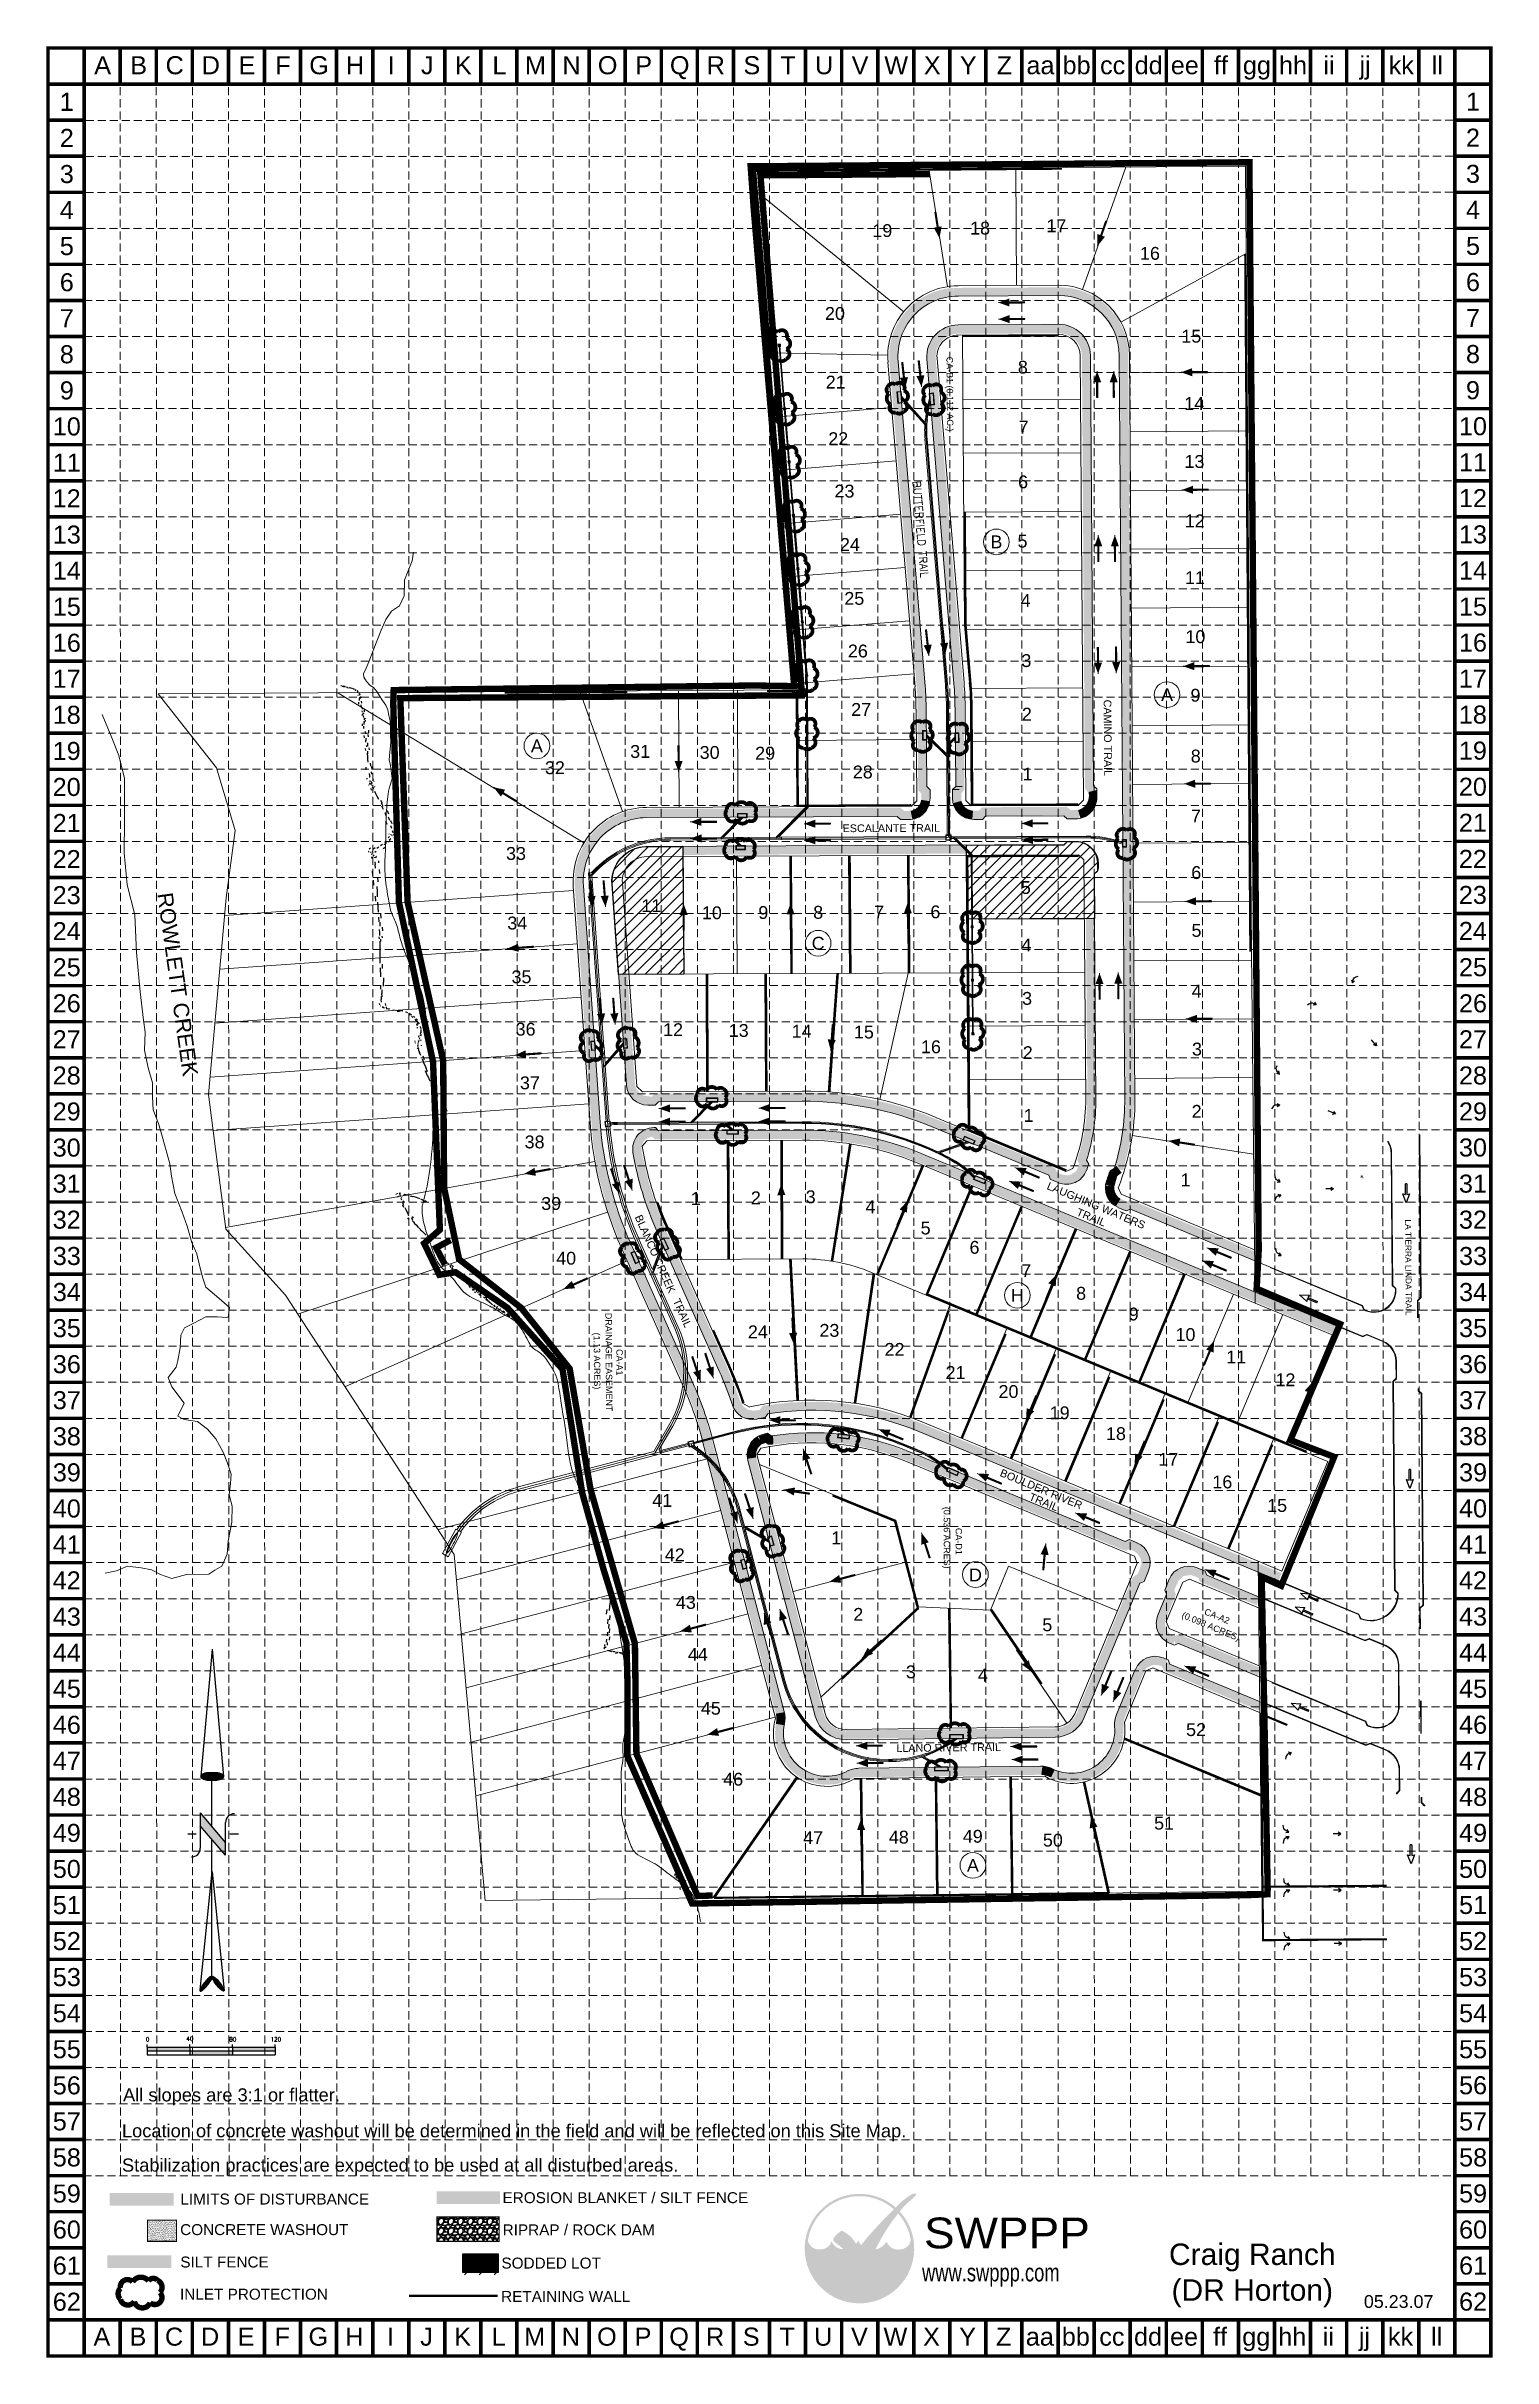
# Model space of a CAD drawing. Extents: x 2510300 to 2511653, y 7110042 to 7112204.
import ezdxf
from ezdxf.enums import TextEntityAlignment as Align

# ---------------------------------------------------------------- set-up
doc = ezdxf.new("R2010")
doc.units = 0
doc.header["$LTSCALE"] = 100
doc.header["$MEASUREMENT"] = 0
for name, pattern in [('ACAD_ISO02W100', [15, 12, -3]), ('DASHED', [0.75, 0.5, -0.25]), ('HIDDEN', [0.375, 0.25, -0.125]), ('HIDDEN2', [0.1875, 0.125, -0.0625])]:
    doc.linetypes.add(name, pattern=pattern)
for name, color, linetype in [('BASE', 7, 'Continuous'), ('C-WALL-N', 7, 'HIDDEN2'), ('CONT-MNR', 12, 'Continuous'), ('EROSION BLANKETS', 84, 'Continuous'), ('GRID', 254, 'DASHED'), ('LEGEND', 7, 'Continuous'), ('LIMITS OF DISTURBANCE', 1, 'Continuous'), ('LOGO', 7, 'Continuous'), ('NARROW', 7, 'Continuous'), ('new', 7, 'Continuous'), ('SILT FENCE', 200, 'Continuous'), ('SODDED LOT', 2, 'Continuous'), ('STORM', 5, 'Continuous')]:
    doc.layers.add(name, color=color, linetype=linetype)
doc.styles.add('L120', font='simplex.shx', dxfattribs={"height": 4.8})
doc.styles.add("L200'", font='ARIAL.TTF', dxfattribs={"height": 0.001969})
doc.styles.add('LOGO1', font='ROCKEB.TTF', dxfattribs={"height": 25})
doc.styles.get("Standard").update_dxf_attribs({"font": 'ARIAL.TTF'})

msp = doc.modelspace()

# ---------------------------------------------------------------- texts
at = {"insert": (2511428.2, 7110148.7), "char_height": 20.064, "width": 165.567, "attachment_point": 2}
msp.add_mtext('Craig Ranch (DR Horton)', dxfattribs=at)
at = {"layer": 'BASE'}
for s, height, p in [('A', 16.9, (2510353, 7112186.6)), ('B', 16.9, (2510386.7, 7112186.6)), ('C', 16.9, (2510420.4, 7112186.6)), ('D', 16.9, (2510454.2, 7112186.6)), ('E', 16.9, (2510487.9, 7112186.6)), ('F', 16.9, (2510521.6, 7112186.6)), ('G', 16.9, (2510555.4, 7112186.6)), ('H', 16.9, (2510589.1, 7112186.6)), ('I', 16.9, (2510622.9, 7112186.6)), ('J', 16.9, (2510656.6, 7112186.6)), ('K', 16.9, (2510690.3, 7112186.6)), ('L', 16.9, (2510724.1, 7112186.6)), ('M', 16.9, (2510757.8, 7112186.6)), ('N', 16.9, (2510791.5, 7112186.6)), ('O', 16.9, (2510825.3, 7112186.6)), ('P', 16.9, (2510859, 7112186.6)), ('Q', 16.9, (2510892.7, 7112186.6)), ('R', 16.9, (2510926.5, 7112186.6)), ('S', 16.9, (2510960.2, 7112186.6)), ('T', 16.9, (2510994, 7112186.6)), ('U', 16.9, (2511027.7, 7112186.6)), ('V', 16.9, (2511061.4, 7112186.6)), ('W', 16.9, (2511095.2, 7112186.6)), ('X', 16.9, (2511128.9, 7112186.6)), ('Y', 16.9, (2511162.6, 7112186.6)), ('Z', 16.9, (2511196.4, 7112186.6)), ('aa', 16.87, (2511230.1, 7112186.6)), ('bb', 16.87, (2511263.9, 7112186.6)), ('cc', 16.87, (2511297.6, 7112186.6)), ('dd', 16.87, (2511331.3, 7112186.6)), ('ee', 16.87, (2511365.1, 7112186.6)), ('ff', 16.87, (2511398.8, 7112186.6)), ('gg', 16.87, (2511432.5, 7112186.6)), ('hh', 16.87, (2511466.3, 7112186.6)), ('ii', 16.87, (2511500, 7112186.6)), ('jj', 16.87, (2511533.7, 7112186.6)), ('kk', 16.87, (2511567.5, 7112186.6)), ('ll', 16.87, (2511601.2, 7112186.6)), ('1', 16.9, (2510319.4, 7112152.5)), ('1', 16.9, (2510319.5, 7112152.3)), ('1', 16.9, (2511634.6, 7112152.5)), ('2', 16.9, (2510319.5, 7112118.6)), ('2', 16.9, (2511634.6, 7112118.8)), ('3', 16.9, (2510319.5, 7112084.8)), ('3', 16.9, (2511634.6, 7112085)), ('4', 16.9, (2510319.5, 7112051.1)), ('4', 16.9, (2511634.6, 7112051.3)), ('5', 16.9, (2510319.5, 7112017.4)), ('5', 16.9, (2511634.6, 7112017.6)), ('6', 16.9, (2510319.5, 7111983.6)), ('6', 16.9, (2511634.6, 7111983.8)), ('7', 16.9, (2510319.5, 7111949.9)), ('7', 16.9, (2511634.6, 7111950.1)), ('8', 16.9, (2510319.5, 7111916.2)), ('8', 16.9, (2511634.6, 7111916.4)), ('9', 16.9, (2510319.5, 7111882.4)), ('9', 16.9, (2511634.6, 7111882.6)), ('10', 16.87, (2510319.5, 7111848.7)), ('10', 16.87, (2511634.6, 7111848.9)), ('11', 16.87, (2510319.5, 7111814.9)), ('11', 16.87, (2511634.6, 7111815.2)), ('12', 16.87, (2510319.4, 7111781.4)), ('12', 16.87, (2511634.6, 7111781.6)), ('13', 16.87, (2510319.5, 7111747.5)), ('13', 16.87, (2511634.6, 7111747.7)), ('14', 16.87, (2510319.5, 7111713.7)), ('14', 16.87, (2511634.6, 7111713.9)), ('15', 16.87, (2510319.5, 7111680)), ('15', 16.87, (2511634.6, 7111680.2)), ('16', 16.87, (2510319.5, 7111646.3)), ('16', 16.87, (2511634.6, 7111646.5)), ('17', 16.87, (2510319.4, 7111612.6)), ('17', 16.87, (2511634.5, 7111612.8)), ('18', 16.87, (2510319.4, 7111578.9)), ('18', 16.87, (2511634.5, 7111579.1)), ('19', 16.87, (2510319.4, 7111545.1)), ('19', 16.87, (2511634.5, 7111545.4)), ('20', 16.87, (2510319.4, 7111511.4)), ('20', 16.87, (2511634.5, 7111511.6)), ('21', 16.87, (2510319.4, 7111477.7)), ('21', 16.87, (2511634.5, 7111477.9)), ('22', 16.87, (2510319.4, 7111443.9)), ('22', 16.87, (2511634.5, 7111444.1)), ('23', 16.87, (2510319.4, 7111410.2)), ('23', 16.87, (2511634.5, 7111410.4)), ('24', 16.87, (2510319.4, 7111376.5)), ('24', 16.87, (2511634.5, 7111376.7)), ('25', 16.87, (2510319.4, 7111342.7)), ('25', 16.87, (2511634.6, 7111342.8)), ('26', 16.87, (2510319.4, 7111309)), ('26', 16.87, (2511634.6, 7111309)), ('27', 16.87, (2510319.4, 7111275.3)), ('27', 16.87, (2511634.6, 7111275.3)), ('28', 16.87, (2510319.4, 7111241.5)), ('28', 16.87, (2511634.6, 7111241.5)), ('29', 16.87, (2510319.4, 7111207.8)), ('29', 16.87, (2511634.6, 7111207.8)), ('30', 16.87, (2510319.4, 7111174)), ('30', 16.87, (2511634.6, 7111174.1)), ('31', 16.87, (2510319.4, 7111140.3)), ('31', 16.87, (2511634.6, 7111140.3)), ('32', 16.87, (2510319.4, 7111106.6)), ('32', 16.87, (2511634.6, 7111106.6)), ('33', 16.87, (2510319.5, 7111072.6)), ('33', 16.87, (2511634.7, 7111072.6)), ('34', 16.87, (2510319.5, 7111038.9)), ('34', 16.87, (2511634.7, 7111038.9)), ('35', 16.87, (2510319.5, 7111005.1)), ('35', 16.87, (2511634.7, 7111005.2)), ('36', 16.87, (2510319.5, 7110971.4)), ('36', 16.87, (2511634.7, 7110971.4)), ('37', 16.87, (2510319.5, 7110937.7)), ('37', 16.87, (2511634.7, 7110937.7)), ('38', 16.87, (2510319.5, 7110903.9)), ('38', 16.87, (2511634.7, 7110904)), ('39', 16.87, (2510319.5, 7110870.2)), ('39', 16.87, (2511634.7, 7110870.2)), ('40', 16.87, (2510319.5, 7110836.4)), ('40', 16.87, (2511634.7, 7110836.5)), ('41', 16.87, (2510319.5, 7110802.7)), ('41', 16.87, (2511634.7, 7110802.7)), ('42', 16.87, (2510319.4, 7110769.1)), ('42', 16.87, (2511634.6, 7110769.1)), ('43', 16.87, (2510319.5, 7110735.2)), ('43', 16.87, (2511634.7, 7110735.3)), ('44', 16.87, (2510319.5, 7110701.5)), ('44', 16.87, (2511634.7, 7110701.5)), ('45', 16.87, (2510319.5, 7110667.8)), ('45', 16.87, (2511634.7, 7110667.8)), ('46', 16.87, (2510319.5, 7110634)), ('46', 16.87, (2511634.7, 7110634.1)), ('47', 16.87, (2510319.5, 7110600.3)), ('47', 16.87, (2511634.7, 7110600.3)), ('48', 16.87, (2510319.5, 7110566.6)), ('48', 16.87, (2511634.7, 7110566.6)), ('49', 16.87, (2510319.5, 7110532.9)), ('49', 16.87, (2511634.7, 7110532.9)), ('50', 16.87, (2510319.5, 7110499.2)), ('50', 16.87, (2511634.7, 7110499.2)), ('51', 16.87, (2510319.5, 7110465.4)), ('51', 16.87, (2511634.7, 7110465.5)), ('52', 16.87, (2510319.5, 7110431.7)), ('52', 16.87, (2511634.7, 7110431.7)), ('53', 16.87, (2510319.5, 7110398)), ('53', 16.87, (2511634.7, 7110398)), ('54', 16.87, (2510319.5, 7110364.2)), ('54', 16.87, (2511634.7, 7110364.2)), ('55', 16.87, (2510319.5, 7110330.5)), ('55', 16.87, (2511634.7, 7110330.5)), ('56', 16.87, (2510319.5, 7110296.7)), ('56', 16.87, (2511634.7, 7110296.8)), ('57', 16.87, (2510319.5, 7110263)), ('57', 16.87, (2511634.7, 7110263)), ('58', 16.87, (2510319.5, 7110229.3)), ('58', 16.87, (2511634.7, 7110229.3)), ('59', 16.87, (2510319.5, 7110195.5)), ('59', 16.87, (2511634.7, 7110195.6)), ('60', 16.87, (2510319.5, 7110161.8)), ('60', 16.87, (2511634.7, 7110161.8)), ('61', 16.87, (2510319.5, 7110128.1)), ('61', 16.87, (2511634.7, 7110128.1)), ('62', 16.87, (2510319.5, 7110094.3)), ('62', 16.87, (2511634.7, 7110094.4)), ('A', 16.9, (2510352.3, 7110061.6)), ('B', 16.9, (2510386, 7110061.6)), ('C', 16.9, (2510419.8, 7110061.6)), ('D', 16.9, (2510453.5, 7110061.6)), ('E', 16.9, (2510487.2, 7110061.6)), ('F', 16.9, (2510521, 7110061.6)), ('G', 16.9, (2510554.7, 7110061.6)), ('H', 16.9, (2510588.5, 7110061.6)), ('I', 16.9, (2510622.2, 7110061.6)), ('J', 16.9, (2510655.9, 7110061.6)), ('K', 16.9, (2510689.7, 7110061.6)), ('L', 16.9, (2510723.4, 7110061.6)), ('M', 16.9, (2510757.1, 7110061.6)), ('N', 16.9, (2510790.9, 7110061.6)), ('O', 16.9, (2510824.6, 7110061.6)), ('P', 16.9, (2510858.4, 7110061.6)), ('Q', 16.9, (2510892.1, 7110061.6)), ('R', 16.9, (2510925.8, 7110061.6)), ('S', 16.9, (2510959.6, 7110061.6)), ('T', 16.9, (2510993.3, 7110061.6)), ('U', 16.9, (2511027, 7110061.6)), ('V', 16.9, (2511060.8, 7110061.6)), ('W', 16.9, (2511094.5, 7110061.6)), ('X', 16.9, (2511128.2, 7110061.6)), ('Y', 16.9, (2511162, 7110061.6)), ('Z', 16.9, (2511195.7, 7110061.6)), ('bb', 16.87, (2511263.2, 7110061.6)), ('dd', 16.87, (2511330.7, 7110061.6)), ('ff', 16.87, (2511398.1, 7110061.6)), ('hh', 16.87, (2511465.6, 7110061.6)), ('ii', 16.87, (2511499.3, 7110061.6)), ('jj', 16.87, (2511533.1, 7110061.6)), ('kk', 16.87, (2511566.8, 7110061.6)), ('ll', 16.87, (2511600.6, 7110061.6)), ('aa', 16.87, (2511229.5, 7110061.6)), ('cc', 16.87, (2511296.9, 7110061.6)), ('ee', 16.87, (2511364.4, 7110061.6)), ('gg', 16.87, (2511431.9, 7110061.6))]:
    msp.add_text(s, height=height, dxfattribs=at).set_placement(p, align=Align.MIDDLE_CENTER)
at = {"layer": 'BASE', "color": 7, "style": "L200'"}
for s, p in [('All slopes are 3:1 or flatter.', (2510372.1, 7110281.7)), ('Location of concrete washout will be determined in the field and will be reflected on this Site Map.', (2510371.1, 7110248.1)), ('Stabilization practices are expected to be used at all disturbed areas.', (2510371.1, 7110216))]:
    msp.add_text(s, height=12.205, dxfattribs=at).set_placement(p)
at = {"layer": 'BASE'}
msp.add_text('05.23.07', height=11.96, dxfattribs=at).set_placement((2511565.1, 7110088.5), align=Align.CENTER)
at = {"layer": 'LEGEND', "style": "L200'"}
for s, height, p in [('LIMITS OF DISTURBANCE', 10.241, (2510425.8, 7110185.2)), ('EROSION BLANKET / SILT FENCE', 10.241, (2510727, 7110186.5)), ('CONCRETE WASHOUT', 10.241, (2510425.5, 7110156.6)), ('RIPRAP / ROCK DAM', 10.241, (2510727.1, 7110156.4)), ('SILT FENCE', 10.24, (2510425.7, 7110126.3)), ('SODDED LOT', 10.24, (2510726, 7110125.3)), ('INLET PROTECTION', 10.241, (2510425.4, 7110096.2)), ('RETAINING WALL', 10.241, (2510725.7, 7110094.1))]:
    msp.add_text(s, height=height, dxfattribs=at).set_placement(p)
at = {"layer": 'new', "lineweight": 0}
for s, p in [('19', (2511082.2, 7112031.9)), ('19', (2511082.2, 7112031.9)), ('18', (2511173.6, 7112034.2)), ('18', (2511173.6, 7112034.2)), ('17', (2511245, 7112036.4)), ('17', (2511245, 7112036.4)), ('16', (2511332.5, 7112010.6)), ('16', (2511332.5, 7112010.6)), ('20', (2511037.9, 7111954.4)), ('20', (2511037.9, 7111954.4)), ('15', (2511371.2, 7111933)), ('15', (2511371.2, 7111933)), ('8', (2511213.6, 7111904.1)), ('8', (2511213.6, 7111904.1)), ('21', (2511038.6, 7111890.2)), ('21', (2511038.6, 7111890.2)), ('14', (2511373.9, 7111870.1)), ('14', (2511373.9, 7111870.1)), ('22', (2511041, 7111837.3)), ('22', (2511041, 7111837.3)), ('7', (2511214.3, 7111848)), ('7', (2511214.3, 7111848)), ('13', (2511374.1, 7111815.9)), ('13', (2511374.1, 7111815.9)), ('6', (2511213.8, 7111796.8)), ('6', (2511213.8, 7111796.8)), ('23', (2511046.8, 7111788.2)), ('23', (2511046.8, 7111788.2)), ('12', (2511374.4, 7111760.4)), ('12', (2511374.4, 7111760.4)), ('24', (2511051.9, 7111738.3)), ('24', (2511051.9, 7111738.3)), ('B', (2511188.9, 7111740.7)), ('B', (2511188.9, 7111740.7)), ('5', (2511213.3, 7111741.3)), ('5', (2511213.3, 7111741.3)), ('25', (2511056, 7111687.8)), ('25', (2511056, 7111687.8)), ('4', (2511216.2, 7111685.8)), ('4', (2511216.2, 7111685.8)), ('11', (2511374.6, 7111707.2)), ('11', (2511374.6, 7111707.2)), ('10', (2511375, 7111652)), ('10', (2511375, 7111652)), ('26', (2511059.3, 7111638.6)), ('26', (2511059.3, 7111638.6)), ('3', (2511216.9, 7111629.6)), ('3', (2511216.9, 7111629.6)), ('27', (2511062.4, 7111584)), ('27', (2511062.4, 7111584)), ('2', (2511217.4, 7111579.6)), ('2', (2511217.4, 7111579.6)), ('A', (2511348.5, 7111597.7)), ('A', (2511348.5, 7111597.7)), ('9', (2511375.1, 7111597.2)), ('9', (2511375.1, 7111597.2)), ('A', (2510759.1, 7111549.8)), ('A', (2510759.1, 7111549.8)), ('31', (2510855.7, 7111544.6)), ('31', (2510855.7, 7111544.6)), ('30', (2510920.7, 7111543.7)), ('30', (2510920.7, 7111543.7)), ('29', (2510972.6, 7111543)), ('29', (2510972.6, 7111543)), ('8', (2511375.3, 7111540.3)), ('8', (2511375.3, 7111540.3)), ('32', (2510776, 7111529.4)), ('32', (2510776, 7111529.4)), ('28', (2511063.9, 7111525.4)), ('28', (2511063.9, 7111525.4)), ('1', (2511218.1, 7111523.5)), ('1', (2511218.1, 7111523.5)), ('7', (2511375.5, 7111484.2)), ('7', (2511375.5, 7111484.2)), ('33', (2510739.6, 7111449.2)), ('33', (2510739.6, 7111449.2)), ('6', (2511375.8, 7111431.3)), ('6', (2511375.8, 7111431.3)), ('5', (2511216.4, 7111417.2)), ('5', (2511216.4, 7111417.2)), ('34', (2510740.8, 7111384.1)), ('34', (2510740.8, 7111384.1)), ('11', (2510866.2, 7111400.3)), ('10', (2510922.8, 7111393.7)), ('10', (2510922.8, 7111393.7)), ('9', (2510970.9, 7111393.9)), ('9', (2510970.9, 7111393.9)), ('8', (2511022.2, 7111394.1)), ('8', (2511022.2, 7111394.1)), ('7', (2511079.2, 7111394.4)), ('7', (2511079.2, 7111394.4)), ('6', (2511131.8, 7111394.6)), ('6', (2511131.8, 7111394.6)), ('C', (2511022.2, 7111365.2)), ('C', (2511022.2, 7111365.2)), ('4', (2511217, 7111363.6)), ('4', (2511217, 7111363.6)), ('5', (2511376, 7111377.1)), ('5', (2511376, 7111377.1)), ('35', (2510744.7, 7111333.8)), ('35', (2510744.7, 7111333.8)), ('4', (2511376.2, 7111320.3)), ('4', (2511376.2, 7111320.3)), ('3', (2511217.6, 7111313.6)), ('3', (2511217.6, 7111313.6)), ('36', (2510748.6, 7111284.8)), ('36', (2510748.6, 7111284.8)), ('12', (2510886.5, 7111284.4)), ('12', (2510886.5, 7111284.4)), ('13', (2510947.9, 7111283.6)), ('13', (2510947.9, 7111283.6)), ('14', (2511006.8, 7111282.9)), ('14', (2511006.8, 7111282.9)), ('15', (2511065, 7111282)), ('15', (2511065, 7111282)), ('16', (2511127.7, 7111268.3)), ('16', (2511127.7, 7111268.3)), ('2', (2511218.2, 7111262.9)), ('2', (2511218.2, 7111262.9)), ('3', (2511376.5, 7111266.2)), ('3', (2511376.5, 7111266.2)), ('37', (2510752.6, 7111234.6)), ('37', (2510752.6, 7111234.6)), ('1', (2511219.1, 7111204.1)), ('1', (2511219.1, 7111204.1)), ('2', (2511376.2, 7111208)), ('2', (2511376.2, 7111208)), ('38', (2510757, 7111179.3)), ('38', (2510757, 7111179.3)), ('1', (2510907.7, 7111126.4)), ('1', (2510907.7, 7111126.4)), ('2', (2510963.9, 7111127.1)), ('2', (2510963.9, 7111127.1)), ('3', (2511015.2, 7111128)), ('3', (2511015.2, 7111128)), ('1', (2511365.7, 7111143.8)), ('1', (2511365.7, 7111143.8)), ('39', (2510772.5, 7111121.7)), ('39', (2510772.5, 7111121.7)), ('4', (2511071.1, 7111118.6)), ('4', (2511071.1, 7111118.6)), ('5', (2511122.7, 7111098.7)), ('5', (2511122.7, 7111098.7)), ('6', (2511168.4, 7111080.7)), ('6', (2511168.4, 7111080.7)), ('40', (2510786.5, 7111070.5)), ('40', (2510786.5, 7111070.5)), ('7', (2511216.8, 7111058.9)), ('7', (2511216.8, 7111058.9)), ('8', (2511268.1, 7111037.7)), ('8', (2511268.1, 7111037.7)), ('H', (2511208.5, 7111035.8)), ('H', (2511208.5, 7111035.8)), ('9', (2511317.3, 7111018.3)), ('9', (2511317.3, 7111018.3)), ('24', (2510965.8, 7111001.7)), ('24', (2510965.8, 7111001.7)), ('23', (2511032.7, 7111003)), ('23', (2511032.7, 7111003)), ('10', (2511365.7, 7110999.1)), ('10', (2511365.7, 7110999.1)), ('22', (2511093.6, 7110985.3)), ('22', (2511093.6, 7110985.3)), ('11', (2511413.2, 7110978.1)), ('11', (2511413.2, 7110978.1)), ('21', (2511150.7, 7110963.7)), ('21', (2511150.7, 7110963.7)), ('12', (2511459.2, 7110956.9)), ('12', (2511459.2, 7110956.9)), ('20', (2511200.2, 7110945.8)), ('20', (2511200.2, 7110945.8)), ('19', (2511248.1, 7110925.9)), ('19', (2511248.1, 7110925.9)), ('18', (2511300.7, 7110906.4)), ('18', (2511300.7, 7110906.4)), ('17', (2511349.7, 7110882.4)), ('17', (2511349.7, 7110882.4)), ('41', (2510876.3, 7110843.9)), ('41', (2510876.3, 7110843.9)), ('16', (2511400.2, 7110861.2)), ('16', (2511400.2, 7110861.2)), ('15', (2511451.4, 7110839.1)), ('15', (2511451.4, 7110839.1)), ('1', (2511039.1, 7110808.9)), ('1', (2511039.1, 7110808.9)), ('42', (2510888.1, 7110793.1)), ('42', (2510888.1, 7110793.1)), ('D', (2511169.3, 7110774.2)), ('D', (2511169.3, 7110774.2)), ('43', (2510898.5, 7110748.5)), ('43', (2510898.5, 7110748.5)), ('2', (2511059.7, 7110737.4)), ('2', (2511059.7, 7110737.4)), ('5', (2511236.5, 7110727.5)), ('5', (2511236.5, 7110727.5)), ('44', (2510909.7, 7110699.9)), ('44', (2510909.7, 7110699.9)), ('3', (2511108.9, 7110683.5)), ('3', (2511108.9, 7110683.5)), ('4', (2511176.2, 7110680.5)), ('4', (2511176.2, 7110680.5)), ('45', (2510921.8, 7110649.4)), ('45', (2510921.8, 7110649.4)), ('52', (2511375.6, 7110629.5)), ('52', (2511375.6, 7110629.5)), ('46', (2510942.7, 7110583.1)), ('46', (2510942.7, 7110583.1)), ('51', (2511345.7, 7110541.9)), ('51', (2511345.7, 7110541.9)), ('47', (2511017.5, 7110528.4)), ('47', (2511017.5, 7110528.4)), ('48', (2511097.6, 7110528.9)), ('48', (2511097.6, 7110528.9)), ('49', (2511166.8, 7110529.7)), ('49', (2511166.8, 7110529.7)), ('50', (2511241.7, 7110526.1)), ('50', (2511241.7, 7110526.1)), ('A', (2511166.9, 7110502.5)), ('A', (2511166.9, 7110502.5))]:
    msp.add_text(s, height=12, dxfattribs=at).set_placement(p, align=Align.MIDDLE)
for s, rotation, p in [('CA-B1 (0.112 AC.)', 270.4191, (2511142.2, 7111913.9)), ('*', 250.7351, (2511527.1, 7111149.7, -696.5)), ('(1.13 ACRES)', 270.4191, (2510812.2, 7111000.9)), ('DRAINAGE EASEMENT', 270.4191, (2510823.2, 7111019.4)), ('CA-A1', 270.4191, (2510833.4, 7110985.5)), ('(0.536 ACRES)', 270.2398, (2511139.5, 7110837.9)), ('CA-D1', 270.2398, (2511150.7, 7110818.2)), ('CA-A2', 337.4628, (2511382.7, 7110737.6)), ('(0.098 ACRES)', 337.4628, (2511361.6, 7110734.4))]:
    msp.add_text(s, height=6, rotation=rotation, dxfattribs=at).set_placement(p)
at = {"layer": 'new', "color": 7, "lineweight": 0}
for s, height, rotation, p in [('CAMINO TRAIL', 7.2, 270.4191, (2511289.2, 7111593.1)), ('ROWLETT CREEK', 14.4, 277.9796, (2510404.1, 7111411.5, 1344)), ('BLANCO CREEK ', 7.2, 294.0123, (2510850.5, 7111109.1)), ('LA TIERRA LINDA TRAIL', 5.6, 270.4488, (2511571.1, 7111106.8)), ('TRAIL', 7.2, 294.0123, (2510886.1, 7111030.7)), ('BOULDER RIVER ', 7.2, 337.4628, (2511191.5, 7110867)), ('TRAIL', 7.2, 337.4628, (2511218.7, 7110844.6))]:
    msp.add_text(s, height=height, rotation=rotation, dxfattribs=at).set_placement(p)
at = {"layer": 'new', "color": 7, "lineweight": 0, "char_height": 7.2, "attachment_point": 2}
for s, insert, width, rotation in [('{\\Fsimplex.shx|c1;BUTTERFIELD TRAIL}', (2511121.5, 7111752.8), 119.038, 274.7505), ('ESCALANTE TRAIL', (2511090.6, 7111476.5), 109.195, 0.2595), ('LAUGHING WATERS TRAIL', (2511283.6, 7111123.2), 106.525, 337.4628), ('LLANO RIVER TRAIL', (2511144.2, 7110616.3), 115.942, 0.6987)]:
    msp.add_mtext(s, dxfattribs=dict(at, insert=insert, width=width, rotation=rotation))

# ---------------------------------------------------------------- blocks, each defined once
blk = doc.blocks.new('HOE001GR$0$CSA')
for p, q in [((-0.063, -0.171), (0, 0)), ((0, 0), (0.063, -0.171)), ((-0.014, -0.16), (-0.063, -0.171)), ((-0.014, -0.356), (-0.014, -0.16)), ((-0.014, -0.356), (0.014, -0.356)), ((0.063, -0.171), (0.014, -0.16)), ((0.014, -0.16), (0.014, -0.356))]:
    blk.add_line(p, q)
blk = doc.blocks.new('North Arrow')
at = {"layer": 'NARROW'}
for p, q in [((32.43, 3.06), (32.43, 4.63)), ((0, 0), (22.36, 2)), ((0, 0), (22.33, -2.02)), ((28.77, -2.09), (34.02, 2.32)), ((36.18, 2.33), (30.46, 2.33)), ((36.16, 2.32), (31.04, -2.09)), ((39.1, 0.01), (59.96, 2.11)), ((31.2, -0.05), (21.66, -0.05)), ((21.66, -0.05), (21.66, -0.05)), ((28.77, -2.09), (34.95, -2.09)), ((32.43, -4.26), (32.43, -2.8)), ((57.45, -0.05), (33.41, -0.05)), ((59.83, -2.14), (39.04, -0.01)), ((57.69, -0.03), (57.77, -0.01)), ((57.77, -0.05), (57.69, -0.03))]:
    blk.add_line(p, q, dxfattribs=at)
blk.add_lwpolyline([(22.36, -2.03), (22.59, -1.93, 0.091577), (22.87, -1.44, 0.048306), (23.03, -0.75), (23.07, -0.01), (23.01, 0.82, 0.048306), (22.87, 1.42, 0.091577), (22.59, 1.91), (22.36, 2.01), (22.14, 1.91, 0.091577), (21.86, 1.42, 0.048306), (21.72, 0.82), (21.66, -0.01), (21.72, -0.83, 0.048306), (21.86, -1.44, 0.091577), (22.14, -1.93)], format="xyb", close=True, dxfattribs=at)
for points in [[(57.46, -0.03), (57.44, 0.08, -0.066818), (57.67, 0.47, -0.03073), (58.01, 0.84), (58.52, 1.29), (59.07, 1.7, -0.03073), (59.5, 1.95, -0.066818), (59.93, 2.1), (60.04, 2.06)], [(60.04, 2.06), (60.05, 1.95, -0.066818), (59.82, 1.56, -0.03073), (59.43, 1.14), (58.97, 0.74), (58.42, 0.33, -0.03073), (57.99, 0.08, -0.036692), (57.76, -0.02)], [(57.46, -0.04), (57.44, -0.15, 0.066818), (57.67, -0.54, 0.03073), (58.01, -0.9), (58.52, -1.36), (59.07, -1.77, 0.03073), (59.5, -2.02, 0.066818), (59.93, -2.17), (60.04, -2.13)], [(60.04, -2.13), (60.05, -2.01, 0.066818), (59.82, -1.63, 0.03073), (59.43, -1.2), (58.97, -0.8), (58.42, -0.4, 0.03073), (57.99, -0.15, 0.036692), (57.76, -0.05)]]:
    blk.add_lwpolyline(points, format="xyb", dxfattribs=at)
for centre, start, end in [((30.46, 3.86), 178.8769, 270), ((34.95, -3.62), 358.8769, 90)]:
    blk.add_arc(centre, 1.53, start, end, dxfattribs=at)
for points in [[(23.03, -0.76), (21.67, -0.05), (23.07, -0.05), (21.72, 0.82)], [(23.07, -0.05), (21.72, 0.82), (23.02, 0.75), (21.85, 1.42)], [(23.02, 0.75), (21.85, 1.42), (22.87, 1.44), (22.14, 1.91)], [(22.87, 1.44), (22.14, 1.91), (22.59, 1.91), (22.36, 2)], [(31.05, -2.09), (36.15, 2.36), (28.75, -2.06), (34.01, 2.36)], [(57.44, 0.08), (57.7, -0.01), (57.5, 0.21), (57.77, -0.01)], [(57.45, -0.04), (57.69, -0.02), (57.44, 0.08), (57.7, -0.01)], [(57.5, 0.21), (57.77, -0.01), (57.6, 0.39), (57.94, 0.06)], [(57.6, 0.39), (57.94, 0.06), (57.68, 0.5), (58.07, 0.13)], [(57.68, 0.5), (58.07, 0.13), (57.84, 0.66), (58.29, 0.26)], [(57.84, 0.66), (58.29, 0.26), (58.03, 0.86), (58.52, 0.41)], [(58.03, 0.86), (58.52, 0.41), (58.26, 1.07), (58.73, 0.57)], [(58.26, 1.07), (58.73, 0.57), (58.52, 1.3), (59.05, 0.81)], [(58.52, 1.3), (59.05, 0.81), (58.7, 1.42), (59.26, 0.99)], [(59.26, 1), (58.69, 1.42), (59.45, 1.15), (59, 1.65)], [(59.45, 1.15), (59, 1.65), (59.62, 1.34), (59.28, 1.82)], [(59.62, 1.34), (59.28, 1.82), (59.81, 1.55), (59.49, 1.95)], [(59.81, 1.55), (59.49, 1.95), (59.93, 1.73), (59.69, 2.04)], [(59.93, 1.73), (59.69, 2.04), (60.05, 1.94), (59.93, 2.1)], [(60.05, 1.94), (59.93, 2.1), (60.04, 2.06)], [(22.87, -1.44), (21.72, -0.87), (23.03, -0.76), (21.67, -0.05)], [(22.58, -1.93), (21.86, -1.45), (22.87, -1.44), (21.72, -0.87)], [(22.36, -2.01), (22.14, -1.93), (22.58, -1.93), (21.86, -1.45)], [(57.44, -0.14), (57.69, -0.02), (57.45, -0.04), (57.69, -0.02)], [(57.46, -0.19), (57.7, -0.03), (57.44, -0.14), (57.69, -0.02)], [(57.53, -0.33), (57.76, -0.05), (57.46, -0.19), (57.7, -0.03)], [(57.63, -0.48), (57.9, -0.1), (57.53, -0.33), (57.76, -0.05)], [(57.78, -0.66), (58.09, -0.2), (57.63, -0.48), (57.9, -0.1)], [(57.97, -0.87), (58.34, -0.35), (57.78, -0.66), (58.09, -0.2)], [(58.24, -1.11), (58.61, -0.54), (57.97, -0.87), (58.34, -0.35)], [(58.61, -1.43), (58.93, -0.77), (58.24, -1.11), (58.61, -0.54)], [(58.91, -1.64), (59.2, -1), (58.61, -1.43), (58.93, -0.77)], [(59.12, -1.79), (59.57, -1.36), (58.92, -1.65), (59.2, -1.01)], [(59.35, -1.93), (59.81, -1.62), (59.12, -1.79), (59.57, -1.36)], [(59.54, -1.32), (59.41, -1.18), (59.21, -1.01)], [(59.58, -2.05), (59.93, -1.79), (59.35, -1.93), (59.81, -1.62)], [(59.78, -2.13), (60.05, -2.01), (59.58, -2.05), (59.93, -1.79)], [(59.92, -2.17), (60.04, -2.13), (59.78, -2.13), (60.05, -2.01)]]:
    blk.add_solid(points, dxfattribs=at)
blk = doc.blocks.new('washout')
at = {"layer": 'BASE'}
h = blk.add_hatch(dxfattribs=at)
h.set_pattern_fill('AR-SAND', color=30, scale=1.29438, style=0)
h.set_pattern_definition([(37.5, (1095.3101, -97.0785), (-0.0815373, 2.494042), [0, -1.9674576, 0, -2.200446, 0, -2.1033675]), (7.5, (1095.31, -97.0785), (2.290764, 3.652929), [0, -1.0613916, 0, -1.7733006, 0, -0.6795495]), (327.5, (1093.718, -97.0785), (4.030883, 0.007325), [0, -0.64719, 0, -2.329884, 0, -3.041793]), (317.5, (1093.718, -97.0785), (3.89107, 1.136046), [0, -0.323595, 0, -1.5273684, 0, -1.747413])])
h.paths.add_polyline_path([(44.3, 0), (44.3, 32.4), (0, 32.4), (0, 0)])
at = {"layer": 'BASE', "color": 30, "linetype": 'ACAD_ISO02W100', "const_width": 1.62}
blk.add_lwpolyline([(0, 0), (44.3, 0), (44.3, 32.4), (0, 32.4)], close=True, dxfattribs=at)
blk = doc.blocks.new('new logo')
at = {"layer": 'LOGO'}
h = blk.add_hatch(color=170, dxfattribs=at)
h.paths.add_polyline_path([(67.4, 44.1), (66.8, 44.7), (66.3, 45.2), (66, 45.8), (65.5, 46.4), (65.1, 47.2), (64.7, 47.9), (64.4, 48.5), (64.2, 49), (63.9, 49.6), (63.7, 50.1), (63.3, 51), (62.9, 52), (62.6, 52.8), (62.4, 53.3), (62.2, 53.7), (62.1, 54.2), (61.9, 54.7), (61.7, 55.2), (61.5, 55.7), (61.3, 56.3), (61, 56.8), (60.8, 57.4), (60.5, 57.9), (60.2, 58.5), (60, 59.1), (59.7, 59.6), (59.3, 60.2), (59, 60.8), (58.7, 61.3), (58.3, 61.9), (58, 62.4), (57.6, 62.9), (57.3, 63.4), (56.9, 63.9), (56.6, 64.3), (56.3, 64.7), (55.9, 65.1), (55.6, 65.5), (55.2, 65.9), (54.9, 66.2), (54, 66.2), (52.9, 66.3), (52, 66.5), (51.5, 66.6), (50.9, 66.8), (50.3, 67), (49.4, 67.4), (48.3, 67.9), (47.3, 68.6), (46.5, 69.3), (45.7, 70), (45, 70.8), (44.4, 71.5), (44, 72.2), (43.6, 72.7), (43.4, 72.9), (43.2, 73.2), (43.1, 73.4), (43, 73.5), (42.8, 73.7), (42.7, 73.7), (42.7, 73.8), (42.6, 73.8), (42.5, 73.7), (42.5, 73.6), (42.4, 73.5), (42.4, 73.4), (42.3, 73.2), (42.2, 72.8), (42, 72.1), (41.7, 71.5), (41.4, 70.9), (41, 70.3), (40.5, 69.8), (40, 69.2), (39.4, 68.7), (38.8, 68.2), (38.1, 67.7), (37.3, 67.3), (36.5, 66.9), (35.7, 66.6), (34.9, 66.3), (34, 66.1), (33, 66), (31.9, 65.9), (30.8, 65.9), (29.6, 65.9), (28.6, 66), (27.6, 66.1), (26.7, 66.4), (25.8, 66.7), (25, 67.1), (24.1, 67.6), (23.2, 68.2), (22.4, 68.9), (21.8, 69.5), (21.4, 69.9), (21, 70.4), (20.6, 70.9), (20.2, 71.5), (19.9, 72.1), (19.5, 72.9), (19.2, 73.8), (18.9, 74.8, -0.595729), (106.3, 106.8), (107, 107.5), (107.5, 108), (108.1, 108.6, 37.93689), (112.3, 104.5), (112.1, 104.2), (111.6, 103.7), (111.1, 103.1), (110.6, 102.5, -0.146449), (123.6, 75), (123.3, 74.5), (123.1, 74), (122.9, 73.5), (122.8, 73.1), (122.5, 72.4), (122.2, 71.7), (121.9, 71.1), (121.5, 70.5), (121.1, 70), (120.7, 69.5), (120.2, 69), (119.6, 68.6), (119, 68.1), (118.4, 67.7), (117.8, 67.4), (117.1, 67), (116.5, 66.7), (115.8, 66.5), (115, 66.3), (114.3, 66.1), (113.5, 66), (112.7, 65.9), (111.9, 65.8), (111.1, 65.8), (110.3, 65.8), (109.4, 65.9), (108.6, 66), (107.7, 66.2), (106.8, 66.4), (105.9, 66.7), (105.1, 67.1), (104.3, 67.5), (103.5, 68), (102.8, 68.6), (102.1, 69.3), (101.4, 70), (100.8, 70.7), (100.2, 71.4), (99.8, 72), (99.5, 72.5), (99.4, 72.8), (99.3, 73), (99.1, 73.2), (99, 73.4), (98.9, 73.5), (98.8, 73.6), (98.7, 73.6), (98.6, 73.6), (98.5, 73.5), (98.4, 73.4), (98.4, 73.3), (98.3, 73.2), (98.2, 73), (98.1, 72.8), (97.8, 72.4), (97.4, 71.8), (96.9, 71.1), (96.4, 70.5), (95.9, 70.1), (95.4, 69.6), (94.8, 69.1), (94.2, 68.6), (93.5, 68.2), (92.8, 67.7), (91.9, 67.3), (91, 66.9), (90.1, 66.6), (89.4, 66.4), (88.6, 66.2), (87.8, 66.1), (87.6, 65.6), (87.4, 65.1), (87.1, 64.4), (86.9, 63.8), (86.6, 63), (86.3, 62.2), (85.9, 61.3), (85.6, 60.4), (85.3, 59.5), (84.9, 58.6), (84.6, 57.7), (84.2, 56.7), (83.9, 55.8), (83.5, 54.9), (83.2, 54), (82.9, 53.2), (82.6, 52.4), (82.3, 51.6), (82.1, 51), (81.9, 50.3), (81.6, 49.8), (81.3, 48.9), (80.9, 48.1), (80.5, 47.3), (80.1, 46.6), (79.6, 45.9), (79.1, 45.4), (78.6, 44.8), (78.1, 44.3), (77.6, 43.9), (77, 43.5), (76.5, 43.1), (75.9, 42.8), (75.3, 42.6), (74.6, 42.3), (73.7, 42.1), (73, 41.9), (72.2, 41.9), (71.6, 42), (70.9, 42.2), (70.1, 42.5), (69.4, 42.8), (68.7, 43.1), (68, 43.5)])
h.paths.add_polyline_path([(71.8, 72), (70.7, 73.9), (70.1, 75.2), (69.7, 74.3), (68.7, 72.6), (67.9, 71.7), (67.9, 71.5), (68.1, 71.2), (68.3, 71), (68.4, 70.8), (68.5, 70.6), (68.7, 70.4), (68.8, 70.2), (68.9, 70.1), (69, 70), (69.1, 69.8), (69.3, 69.7), (69.4, 69.7), (69.5, 69.6), (69.6, 69.5), (69.7, 69.5), (69.8, 69.4), (69.9, 69.4), (70.1, 69.3), (70.2, 69.3), (70.3, 69.2), (70.4, 69.2), (70.5, 69.2), (70.6, 69.2), (70.8, 69.2), (70.9, 69.2), (71, 69.2), (71.1, 69.2), (71.2, 69.2), (71.3, 69.2), (71.4, 69.2), (71.5, 69.2), (71.6, 69.2), (71.7, 69.3), (71.8, 69.3), (71.9, 69.3), (72, 69.4), (72.1, 69.5), (72.2, 69.5), (72.3, 69.6), (72.5, 69.6), (72.6, 69.7), (72.7, 69.8), (72.8, 69.9), (72.9, 70), (73, 70.1), (73.1, 70.2), (73.2, 70.3), (73.3, 70.4), (72.5, 71.1)], flags=17)
blk.add_hatch(color=240, dxfattribs=at).paths.add_polyline_path([(117.7, 117.3), (118.9, 118.2), (119.8, 118.9), (120.6, 119.5), (121.3, 119.9), (121.9, 120.3), (122.4, 120.6), (122.8, 120.9), (123.1, 121.1), (123.4, 121.3), (123.7, 121.4), (124, 121.6), (124.2, 121.7), (124.4, 121.8), (124.6, 121.9), (124.8, 121.9), (125, 122), (125.2, 122.1), (125.4, 122.2), (125.6, 122.2), (125.8, 122.3), (125.9, 122.4), (126.1, 122.4), (126.3, 122.5), (126.4, 122.5), (126.6, 122.6), (126.7, 122.6), (126.8, 122.7), (126.9, 122.7), (127.1, 122.7), (127.2, 122.8), (127.3, 122.8), (127.4, 122.8), (127.5, 122.8), (127.6, 122.8), (127.7, 122.8), (127.8, 122.8), (127.9, 122.8), (128, 122.8), (128.1, 122.8), (128.1, 122.8), (128.2, 122.8), (128.3, 122.8), (128.4, 122.8), (128.4, 122.7), (128.5, 122.7), (128.5, 122.7), (128.6, 122.7), (128.6, 122.6), (128.7, 122.6), (128.7, 122.6), (128.7, 122.5), (128.7, 122.5), (128.8, 122.4), (128.8, 122.4), (128.8, 122.3), (128.8, 122.3), (128.8, 122.2), (128.8, 122.1), (128.8, 122.1), (128.8, 122), (128.8, 121.9), (128.8, 121.8), (128.8, 121.8), (128.8, 121.7), (128.8, 121.6), (128.7, 121.5), (128.7, 121.4), (128.7, 121.3), (128.6, 121.3), (128.6, 121.2), (128.5, 121.1), (128.4, 121), (128.4, 120.8), (128.3, 120.7), (128.2, 120.6), (128.1, 120.4), (128, 120.3), (127.8, 120.1), (127.7, 120), (127.6, 119.8), (127.4, 119.6), (127.3, 119.4), (127.1, 119.2), (126.8, 119), (126.6, 118.8), (126.3, 118.5), (125.9, 118.2), (125.5, 117.9), (125.1, 117.5), (124.6, 117), (124, 116.6), (123.5, 116.1), (122.9, 115.6), (122.3, 115.1), (121.7, 114.5), (121.1, 114), (120.6, 113.5), (120, 113), (119.5, 112.5), (119, 112), (118.5, 111.5), (118, 111), (117.5, 110.5), (117, 109.9), (116.5, 109.4), (116, 108.8), (115.5, 108.3), (115, 107.7), (114.5, 107.1), (114, 106.6), (113.5, 106), (113, 105.4), (112.5, 104.8), (112.1, 104.2), (111.6, 103.7), (111.1, 103.1), (110.6, 102.4), (110.1, 101.8), (109.6, 101.1), (109, 100.4), (108.5, 99.7), (107.9, 98.9), (107.3, 98.1), (106.7, 97.3), (106, 96.4), (105.4, 95.6), (104.8, 94.7), (104.2, 93.9), (103.6, 93.1), (103.1, 92.3), (102.5, 91.5), (102, 90.6), (101.4, 89.8), (100.9, 89), (100.3, 88.2), (99.8, 87.3), (99.2, 86.5), (98.6, 85.6), (98.1, 84.7), (97.5, 83.8), (96.9, 82.9), (96.4, 82), (95.9, 81.1), (95.4, 80.3), (94.9, 79.5), (94.5, 78.7), (94, 78), (93.6, 77.2), (93.2, 76.5), (92.8, 75.8), (92.4, 75), (92, 74.3), (91.6, 73.5), (91.2, 72.8), (90.8, 72), (90.4, 71.3), (90, 70.6), (89.6, 69.9), (89.3, 69.3), (89, 68.7), (88.8, 68.2), (88.5, 67.7), (88.3, 67.3), (88.1, 66.9), (88, 66.5), (87.8, 66.1), (87.6, 65.6), (87.4, 65.1), (87.1, 64.4), (86.9, 63.8), (86.6, 63), (86.3, 62.2), (85.9, 61.3), (85.6, 60.4), (85.3, 59.5), (84.9, 58.6), (84.6, 57.7), (84.2, 56.7), (83.9, 55.8), (83.5, 54.9), (83.2, 54), (82.9, 53.2), (82.6, 52.4), (82.3, 51.6), (82.1, 51), (81.9, 50.3), (81.6, 49.8), (81.4, 49.2), (81.2, 48.7), (81, 48.3), (80.8, 47.9), (80.6, 47.5), (80.4, 47.1), (80.2, 46.7), (80, 46.4), (79.7, 46.1), (79.5, 45.8), (79.2, 45.5), (79, 45.2), (78.7, 44.9), (78.5, 44.7), (78.2, 44.4), (78, 44.2), (77.7, 44), (77.4, 43.8), (77.2, 43.6), (76.9, 43.4), (76.6, 43.2), (76.3, 43), (76, 42.9), (75.7, 42.7), (75.5, 42.6), (75.2, 42.5), (74.9, 42.4), (74.6, 42.3), (74.3, 42.2), (74, 42.1), (73.8, 42.1), (73.5, 42), (73.2, 42), (73, 41.9), (72.7, 41.9), (72.5, 41.9), (72.2, 41.9), (72, 42), (71.8, 42), (71.5, 42.1), (71.3, 42.1), (71.1, 42.2), (70.8, 42.2), (70.6, 42.3), (70.4, 42.4), (70.1, 42.5), (69.9, 42.6), (69.6, 42.7), (69.4, 42.8), (69.2, 42.9), (68.9, 43), (68.7, 43.1), (68.5, 43.2), (68.2, 43.4), (68, 43.6), (67.8, 43.7), (67.6, 43.9), (67.4, 44.1), (67.2, 44.3), (67, 44.5), (66.8, 44.7), (66.6, 44.9), (66.5, 45.1), (66.3, 45.4), (66.1, 45.6), (65.9, 45.9), (65.7, 46.2), (65.4, 46.6), (65.2, 47), (65, 47.4), (64.7, 47.9), (64.4, 48.5), (64.2, 49), (63.9, 49.6), (63.7, 50.1), (63.4, 50.7), (63.2, 51.3), (63, 51.8), (62.8, 52.3), (62.6, 52.8), (62.4, 53.3), (62.2, 53.7), (62.1, 54.2), (61.9, 54.7), (61.7, 55.2), (61.5, 55.7), (61.3, 56.3), (61, 56.8), (60.8, 57.4), (60.5, 57.9), (60.2, 58.5), (60, 59.1), (59.7, 59.6), (59.3, 60.2), (59, 60.8), (58.7, 61.3), (58.3, 61.9), (58, 62.4), (57.6, 62.9), (57.3, 63.4), (56.9, 63.9), (56.6, 64.3), (56.3, 64.7), (55.9, 65.1), (55.6, 65.5), (55.2, 65.9), (54.9, 66.3), (54.5, 66.6), (54.1, 67), (53.7, 67.4), (53.3, 67.8), (52.8, 68.1), (52.4, 68.5), (51.9, 68.9), (51.4, 69.3), (50.9, 69.7), (50.5, 70), (50, 70.4), (49.5, 70.8), (49.1, 71.1), (48.7, 71.5), (48.2, 71.8), (47.8, 72.1), (47.5, 72.4), (47.1, 72.7), (46.8, 72.9), (46.6, 73.1), (46.3, 73.3), (46.1, 73.5), (45.9, 73.6), (45.7, 73.8), (45.6, 73.9), (45.5, 74), (45.3, 74.2), (45.2, 74.3), (45.1, 74.4), (45, 74.6), (45, 74.7), (44.9, 74.8), (44.8, 75), (44.8, 75.1), (44.8, 75.2), (44.7, 75.4), (44.7, 75.5), (44.7, 75.7), (44.7, 75.8), (44.7, 76), (44.7, 76.1), (44.7, 76.3), (44.8, 76.4), (44.8, 76.6), (44.9, 76.7), (44.9, 76.9), (45, 77.1), (45.1, 77.2), (45.2, 77.4), (45.3, 77.6), (45.4, 77.8), (45.6, 78), (45.7, 78.2), (45.9, 78.5), (46.1, 78.7), (46.3, 79), (46.6, 79.3), (46.8, 79.5), (47.1, 79.8), (47.3, 80.1), (47.6, 80.4), (47.9, 80.7), (48.2, 81), (48.5, 81.3), (48.8, 81.6), (49.2, 81.9), (49.5, 82.2), (49.8, 82.5), (50.1, 82.7), (50.4, 83), (50.7, 83.2), (51, 83.4), (51.2, 83.6), (51.5, 83.8), (51.7, 83.9), (51.9, 84.1), (52.1, 84.2), (52.2, 84.3), (52.4, 84.4), (52.5, 84.5), (52.7, 84.5), (52.8, 84.6), (53, 84.6), (53.1, 84.6), (53.2, 84.7), (53.3, 84.7), (53.5, 84.7), (53.6, 84.7), (53.7, 84.7), (53.8, 84.7), (54, 84.7), (54.1, 84.6), (54.2, 84.6), (54.3, 84.5), (54.5, 84.5), (54.6, 84.4), (54.7, 84.4), (54.9, 84.3), (55, 84.2), (55.2, 84.1), (55.3, 84.1), (55.5, 84), (55.7, 83.9), (55.9, 83.7), (56.1, 83.6), (56.4, 83.4), (56.7, 83.2), (57, 83), (57.3, 82.8), (57.7, 82.5), (58, 82.3), (58.4, 82), (58.8, 81.7), (59.2, 81.4), (59.6, 81.1), (60, 80.8), (60.4, 80.5), (60.8, 80.2), (61.2, 79.9), (61.5, 79.6), (61.9, 79.3), (62.3, 78.9), (62.6, 78.6), (63, 78.3), (63.3, 77.9), (63.7, 77.5), (64, 77.2), (64.3, 76.8), (64.6, 76.4), (64.9, 76), (65.2, 75.6), (65.5, 75.2), (65.8, 74.8), (66.1, 74.4), (66.4, 74), (66.7, 73.6), (66.9, 73.2), (67.2, 72.8), (67.4, 72.5), (67.6, 72.1), (67.8, 71.8), (67.9, 71.5), (68.1, 71.2), (68.3, 71), (68.4, 70.8), (68.5, 70.6), (68.7, 70.4), (68.8, 70.2), (68.9, 70.1), (69, 70), (69.1, 69.8), (69.3, 69.7), (69.4, 69.7), (69.5, 69.6), (69.6, 69.5), (69.7, 69.5), (69.8, 69.4), (69.9, 69.4), (70.1, 69.3), (70.2, 69.3), (70.3, 69.2), (70.4, 69.2), (70.5, 69.2), (70.6, 69.2), (70.8, 69.2), (70.9, 69.2), (71, 69.2), (71.1, 69.2), (71.2, 69.2), (71.3, 69.2), (71.4, 69.2), (71.5, 69.2), (71.6, 69.2), (71.7, 69.3), (71.8, 69.3), (71.9, 69.3), (72, 69.4), (72.1, 69.5), (72.2, 69.5), (72.3, 69.6), (72.5, 69.6), (72.6, 69.7), (72.7, 69.8), (72.8, 69.9), (72.9, 70), (73, 70.1), (73.1, 70.2), (73.2, 70.3), (73.3, 70.5), (73.5, 70.6), (73.6, 70.8), (73.7, 70.9), (73.9, 71.1), (74, 71.3), (74.2, 71.5), (74.3, 71.8), (74.5, 72), (74.7, 72.3), (74.9, 72.6), (75.1, 72.8), (75.3, 73.1), (75.6, 73.5), (75.8, 73.8), (76.1, 74.1), (76.4, 74.5), (76.7, 74.9), (77, 75.3), (77.3, 75.7), (77.7, 76.1), (78, 76.5), (78.4, 77), (78.8, 77.4), (79.2, 77.9), (79.6, 78.4), (80, 78.9), (80.5, 79.5), (81, 80), (81.5, 80.6), (82, 81.1), (82.5, 81.7), (83, 82.3), (83.6, 82.9), (84.1, 83.5), (84.7, 84.1), (85.2, 84.7), (85.7, 85.3), (86.2, 85.8), (86.7, 86.4), (87.2, 86.9), (87.7, 87.4), (88.1, 87.9), (88.6, 88.5), (89.1, 89), (89.5, 89.5), (90, 90.1), (90.5, 90.6), (91, 91.2), (91.5, 91.7), (92.1, 92.3), (92.6, 92.9), (93.2, 93.5), (93.8, 94.1), (94.4, 94.8), (95, 95.4), (95.6, 96), (96.3, 96.7), (96.9, 97.3), (97.6, 98), (98.2, 98.6), (98.8, 99.2), (99.4, 99.8), (100, 100.3), (100.5, 100.9), (101.1, 101.4), (101.6, 102), (102.1, 102.5), (102.7, 103.1), (103.2, 103.6), (103.7, 104.1), (104.2, 104.7), (104.8, 105.2), (105.3, 105.8), (105.9, 106.3), (106.4, 106.9), (107, 107.5), (107.5, 108), (108.1, 108.6), (108.7, 109.2), (109.3, 109.8), (109.9, 110.3), (110.4, 110.9), (111, 111.5), (111.6, 112), (112.2, 112.6), (112.8, 113.1), (113.4, 113.6), (114, 114.2), (114.6, 114.7), (115.3, 115.3), (116, 115.9), (116.8, 116.6)])
at = {"layer": 'LOGO', "style": 'LOGO1'}
for s, height, width, p in [('SWPPP', 31.32, 1.115, (137, 67)), ('www.swppp.com', 18.112, 0.77, (135, 33.4))]:
    blk.add_text(s, height=height, dxfattribs=dict(at, width=width)).set_placement(p)
blk = doc.blocks.new('scale')
h = blk.add_hatch(color=7)
h.paths.add_polyline_path([(1.6, -6.7), (1.6, -3.1), (-38.4, -3.1), (-38.4, -6.7)])
h.paths.add_polyline_path([(1.6, -6.7), (1.6, -10.3), (41.6, -10.3), (41.6, -6.7)])
h.paths.add_polyline_path([(41.6, -3.1), (41.6, -6.7), (81.6, -6.7), (81.6, -3.1)])
at = {"color": 7}
for p, q in [((-38.4, -3.1), (-38.4, -0.7)), ((-38.4, -3.1), (1.6, -3.1)), ((-38.4, -3.1), (-38.4, -10.3)), ((-38.4, -6.7), (81.6, -6.7)), ((-38.4, -10.3), (1.6, -10.3)), ((1.6, -3.1), (1.6, -0.7)), ((1.6, -3.1), (81.6, -3.1)), ((1.6, -3.1), (1.6, -10.3)), ((1.6, -10.3), (81.6, -10.3)), ((41.6, -3.1), (41.6, -0.7)), ((41.6, -3.1), (41.6, -10.3)), ((81.6, -3.1), (81.6, -0.7)), ((81.6, -3.1), (81.6, -10.3))]:
    blk.add_line(p, q, dxfattribs=at)
at = {"color": 7, "style": 'L120'}
for s, p in [('0', (-39.5, 2.2)), ('40', (-1.6, 2.8)), ('80', (38.5, 2.2)), ('120', (77.2, 2.2))]:
    blk.add_text(s, height=3.84, dxfattribs=at).set_placement(p)

# ---------------------------------------------------------------- hatches: boundary and pattern name
at = {"layer": 'LEGEND', "linetype": 'ACAD_ISO02W100'}
h = msp.add_hatch(dxfattribs=at)
h.set_pattern_fill('GRAVEL', color=240, scale=9.15133, style=0)
h.set_pattern_definition([(228.0128, (2510014.5208, 7109688.6685), (-73.21062055, -82.3619786), [1.23118, -121.88736]), (184.9697, (2510013.69716, 7109687.7534), (109.81596471, 9.15125004), [2.11275, -209.1621]), (132.5104, (2510011.59235, 7109687.5704), (91.51321097, -100.66470488), [1.48973, -147.48312]), (267.2737, (2510008.02333, 7109685.28254), (9.15129315, 183.02659452), [1.92396, -190.47173]), (292.8337, (2510007.9318, 7109683.36076), (-45.7567386, 109.81592225), [1.88659, -186.7729]), (357.2737, (2510008.66393, 7109681.622), (-183.02659452, 9.15129315), [1.92396, -190.47173]), (37.6942, (2510010.5857, 7109681.5305), (-118.9673519, -91.5132081), [2.544335, -251.888965]), (72.2553, (2510012.599, 7109683.08622), (64.05940563, 201.32921651), [2.402114, -237.80939]), (121.4296, (2510013.3311, 7109685.37406), (-73.21071208, 118.96723926), [1.93047, -191.117035]), (175.2364, (2510012.32446, 7109687.0213), (100.66463416, -9.1512521), [2.20393, -107.99267]), (222.3974, (2510010.12814, 7109687.20432), (-109.81602236, -100.66455304), [2.85016, -282.16638]), (138.8141, (2510017.08315, 7109685.191), (-64.0593341, 54.907953), [0.972795, -96.307165]), (171.4692, (2510016.35104, 7109685.8316), (118.96726899, -18.30273157), [1.85074, -183.22345]), (225, (2510014.521, 7109686.106), (-1e-15, -9.15133), [1.29419, -11.64774]), (203.1986, (2510013.8802, 7109687.2043), (45.7566455, 18.3026713), [0.69695, -68.9975]), (291.8014, (2510013.2396, 7109686.9298), (-9.1513288, 27.4539913), [0.98563, -48.29579]), (30.9638, (2510013.6056, 7109686.0146), (27.4539707, 18.302682), [1.60083, -51.76013]), (161.5651, (2510014.9783, 7109686.8383), (18.302663, -9.151315), [1.15756, -27.78149]), (16.3895, (2510007.9318, 7109686.9298), (91.51331603, 27.45392206), [1.621616, -160.54036]), (70.3462, (2510009.48755, 7109687.38735), (-36.60527487, -100.66464504), [1.360446, -134.68385]), (293.1986, (2510014.9783, 7109688.6685), (-18.3026713, 45.7566455), [1.393885, -68.30056]), (343.6105, (2510015.5274, 7109687.38735), (-91.51331603, 27.45392206), [1.621616, -160.54036]), (339.444, (2510007.9318, 7109681.256), (-45.7566648, 18.3026225), [1.56378, -76.62522]), (294.7751, (2510009.39603, 7109680.7069), (-45.75657648, 100.6646568), [1.31027, -129.71683]), (66.8014, (2510015.0699, 7109679.5172), (18.3026713, 45.7566455), [1.393885, -68.30056]), (17.354, (2510015.61894, 7109680.7984), (-118.96730316, -36.60526805), [1.53405, -151.870195]), (69.444, (2510010.5857, 7109679.5172), (-18.3026225, -45.7566648), [0.78189, -77.40711]), (101.3099, (2510014.5208, 7109679.5172), (-9.151308, 36.6053252), [0.46663, -46.19618]), (165.9638, (2510014.4293, 7109679.9748), (27.453994, -9.151312), [1.88659, -35.8453]), (186.009, (2510012.599, 7109680.43234), (91.51329363, 9.15132334), [1.74836, -173.08754]), (303.6901, (2510013.6056, 7109685.191), (-9.151342, 18.302655), [1.31982, -31.67576]), (353.1572, (2510014.33775, 7109684.09287), (155.57259724, -18.30273237), [2.30425, -228.120345]), (60.9454, (2510016.6256, 7109683.8183), (-36.6053186, -64.0593107), [0.94218, -93.27652]), (90, (2510017.083, 7109684.642), (-9.15133, 9.15133), [0.54908, -8.60225]), (120.2564, (2510012.416, 7109680.7069), (36.60527157, -64.0593296), [1.27134, -125.862995]), (48.0128, (2510011.7754, 7109681.80504), (73.21062055, 82.3619786), [2.46237, -120.65618]), (0, (2510013.423, 7109683.635), (9.15133, 9.15133), [2.37935, -6.77198]), (325.3048, (2510015.80196, 7109683.6353), (-91.51324337, 64.05938593), [1.44695, -143.24827]), (254.0546, (2510016.9916, 7109682.8117), (-9.1513286, -36.6053195), [1.33245, -65.29023]), (207.646, (2510016.6256, 7109681.5305), (-173.87522386, -91.5133665), [2.16946, -214.77689]), (175.4261, (2510014.7038, 7109680.52385), (-118.96728979, 9.15128201), [2.295144, -227.21904])])
h.paths.add_polyline_path([(2510665.7, 7110150.8), (2510723.9, 7110150.7), (2510723.9, 7110173.6), (2510665.7, 7110173.5)])
at = {"layer": 'LEGEND'}
h = msp.add_hatch(dxfattribs=at)
h.set_pattern_fill('ANSI31', color=2, scale=3.955758, style=0)
h.set_pattern_definition([(45, (2510649.58023, 7110080.16184), (-0.349643, 0.349643), [])])
h.paths.add_polyline_path([(2510689.7, 7110138.8), (2510689.7, 7110137.8), (2510689.7, 7110121.9), (2510723.1, 7110121.9), (2510723.1, 7110138.8)])
h = msp.add_hatch(dxfattribs=at)
h.set_pattern_fill('ANSI31', color=2, scale=79.115168, style=0)
h.set_pattern_definition([(45, (2510649.58, 7110077.567), (-6.9929, 6.9929), [])])
h.paths.add_polyline_path([(2510689.7, 7110136.2), (2510689.7, 7110135.2), (2510689.7, 7110119.3), (2510723.1, 7110119.3), (2510723.1, 7110136.2)])
at = {"layer": 'SODDED LOT'}
h = msp.add_hatch(dxfattribs=at)
h.set_pattern_fill('ANSI31', color=256, scale=60, style=0)
edge = h.paths.add_edge_path()
edge.add_line((2510895.5, 7111455.9), (2510896.5, 7111336.3))
edge.add_line((2510896.5, 7111336.3), (2510835.5, 7111336))
edge.add_line((2510835.5, 7111336), (2510829.4, 7111420.3))
edge.add_arc((2510862.4, 7111422.7), 33.1, 92.569, 184.1571, ccw=False)
edge.add_line((2510860.9, 7111455.8), (2510895.1, 7111455.8))
edge.add_line((2510895.1, 7111455.8), (2510895.5, 7111455.9))
h = msp.add_hatch(dxfattribs=at)
h.set_pattern_fill('ANSI31', color=256, scale=60, style=0)
edge = h.paths.add_edge_path()
edge.add_line((2511280.7, 7111388.2), (2511161.2, 7111387.7))
edge.add_line((2511161.2, 7111387.7), (2511163.2, 7111387.6))
edge.add_line((2511163.2, 7111387.6), (2511161.2, 7111387.6))
edge.add_line((2511161.2, 7111387.6), (2511160.8, 7111456.9))
edge.add_line((2511160.8, 7111456.9), (2511252.2, 7111457.4))
edge.add_line((2511252.2, 7111457.4), (2511255.3, 7111460.5))
edge.add_line((2511255.3, 7111460.5), (2511262.6, 7111460.5))
edge.add_arc((2511262.6, 7111438.9), 21.6, -16.1411, 90, ccw=False)
edge.add_line((2511283.4, 7111432.9), (2511280.4, 7111429.8))
edge.add_line((2511280.4, 7111429.8), (2511280.7, 7111388.7))
edge.add_line((2511280.7, 7111388.7), (2511280.7, 7111388.2))

# ---------------------------------------------------------------- linework, layer by layer
at = {"layer": 'BASE', "color": 9}
msp.add_line((2510335.7, 7112168.9), (2511617.7, 7112168.9), dxfattribs=at)
at = {"layer": 'BASE', "const_width": 3.37}
for points in [[(2510335.7, 7112202.7), (2510301.9, 7112202.7)], [(2510335.7, 7112202.7), (2510335.7, 7112168.9)], [(2510369.4, 7112202.7), (2510369.4, 7112168.9)], [(2510403.2, 7112202.7), (2510403.2, 7112168.9)], [(2510436.9, 7112202.7), (2510436.9, 7112168.9)], [(2510470.6, 7112202.7), (2510470.6, 7112168.9)], [(2510504.4, 7112202.7), (2510504.4, 7112168.9)], [(2510538.1, 7112202.7), (2510538.1, 7112168.9)], [(2510571.8, 7112202.7), (2510571.8, 7112168.9)], [(2510605.6, 7112202.7), (2510605.6, 7112168.9)], [(2510639.3, 7112202.7), (2510639.3, 7112168.9)], [(2510673.1, 7112202.7), (2510673.1, 7112168.9)], [(2510706.8, 7112202.7), (2510706.8, 7112168.9)], [(2510740.5, 7112202.7), (2510740.5, 7112168.9)], [(2510774.3, 7112202.7), (2510774.3, 7112168.9)], [(2510808, 7112202.7), (2510808, 7112168.9)], [(2510841.7, 7112202.7), (2510841.7, 7112168.9)], [(2510875.5, 7112202.7), (2510875.5, 7112168.9)], [(2510909.2, 7112202.7), (2510909.2, 7112168.9)], [(2510942.9, 7112202.7), (2510942.9, 7112168.9)], [(2510976.7, 7112202.7), (2510976.7, 7112168.9)], [(2511010.4, 7112202.7), (2511010.4, 7112168.9)], [(2511044.2, 7112202.7), (2511044.2, 7112168.9)], [(2511077.9, 7112202.7), (2511077.9, 7112168.9)], [(2511111.6, 7112202.7), (2511111.6, 7112168.9)], [(2511145.4, 7112202.7), (2511145.4, 7112168.9)], [(2511179.1, 7112202.7), (2511179.1, 7112168.9)], [(2511212.8, 7112202.7), (2511212.8, 7112168.9)], [(2511246.6, 7112202.7), (2511246.6, 7112168.9)], [(2511280.3, 7112202.7), (2511280.3, 7112168.9)], [(2511314, 7112202.7), (2511314, 7112168.9)], [(2511347.8, 7112202.7), (2511347.8, 7112168.9)], [(2511381.5, 7112202.7), (2511381.5, 7112168.9)], [(2511415.3, 7112202.7), (2511415.3, 7112168.9)], [(2511449, 7112202.7), (2511449, 7112168.9)], [(2511482.7, 7112202.7), (2511482.7, 7112168.9)], [(2511516.5, 7112202.7), (2511516.5, 7112168.9)], [(2511550.2, 7112202.7), (2511550.2, 7112168.9)], [(2511583.9, 7112202.7), (2511583.9, 7112168.9)], [(2511617.7, 7112202.7), (2511617.7, 7112168.9)], [(2510335.7, 7112168.9), (2510301.9, 7112168.9)], [(2511651.4, 7112168.9), (2511617.7, 7112168.9)], [(2510335.7, 7112135.2), (2510301.9, 7112135.2)], [(2511651.4, 7112135.2), (2511617.7, 7112135.2)], [(2510335.7, 7112101.5), (2510301.9, 7112101.5)], [(2511651.4, 7112101.5), (2511617.7, 7112101.5)], [(2510335.7, 7112067.7), (2510301.9, 7112067.7)], [(2511651.4, 7112067.7), (2511617.7, 7112067.7)], [(2510335.7, 7112034), (2510301.9, 7112034)], [(2511651.4, 7112034), (2511617.7, 7112034)], [(2510335.7, 7112000.3), (2510301.9, 7112000.3)], [(2511651.4, 7112000.3), (2511617.7, 7112000.3)], [(2510335.7, 7111966.5), (2510301.9, 7111966.5)], [(2511651.4, 7111966.5), (2511617.7, 7111966.5)], [(2510335.7, 7111932.8), (2510301.9, 7111932.8)], [(2511651.4, 7111932.8), (2511617.7, 7111932.8)], [(2510335.7, 7111899.1), (2510301.9, 7111899.1)], [(2511651.4, 7111899.1), (2511617.7, 7111899.1)], [(2510335.7, 7111865.3), (2510301.9, 7111865.3)], [(2511651.4, 7111865.3), (2511617.7, 7111865.3)], [(2510335.7, 7111831.6), (2510301.9, 7111831.6)], [(2511651.4, 7111831.6), (2511617.7, 7111831.6)], [(2510335.7, 7111797.8), (2510301.9, 7111797.8)], [(2511651.4, 7111797.8), (2511617.7, 7111797.8)], [(2510335.7, 7111764.1), (2510301.9, 7111764.1)], [(2511651.4, 7111764.1), (2511617.7, 7111764.1)], [(2510335.7, 7111730.4), (2510301.9, 7111730.4)], [(2511651.4, 7111730.4), (2511617.7, 7111730.4)], [(2510335.7, 7111696.6), (2510301.9, 7111696.6)], [(2511651.4, 7111696.6), (2511617.7, 7111696.6)], [(2510335.7, 7111662.9), (2510301.9, 7111662.9)], [(2511651.4, 7111662.9), (2511617.7, 7111662.9)], [(2510335.7, 7111629.2), (2510301.9, 7111629.2)], [(2511651.4, 7111629.2), (2511617.7, 7111629.2)], [(2510335.7, 7111595.4), (2510301.9, 7111595.4)], [(2511651.4, 7111595.4), (2511617.7, 7111595.4)], [(2510335.7, 7111561.7), (2510301.9, 7111561.7)], [(2511651.4, 7111561.7), (2511617.7, 7111561.7)], [(2510335.7, 7111527.9), (2510301.9, 7111527.9)], [(2511651.4, 7111527.9), (2511617.7, 7111527.9)], [(2510335.7, 7111494.2), (2510301.9, 7111494.2)], [(2511651.4, 7111494.2), (2511617.7, 7111494.2)], [(2510335.7, 7111460.5), (2510301.9, 7111460.5)], [(2511651.4, 7111460.5), (2511617.7, 7111460.5)], [(2510335.7, 7111426.7), (2510301.9, 7111426.7)], [(2511651.4, 7111426.7), (2511617.7, 7111426.7)], [(2510335.7, 7111393), (2510301.9, 7111393)], [(2511651.4, 7111393), (2511617.7, 7111393)], [(2510335.7, 7111359.3), (2510301.9, 7111359.3)], [(2511651.4, 7111359.3), (2511617.7, 7111359.3)], [(2510335.7, 7111325.5), (2510301.9, 7111325.5)], [(2511651.4, 7111325.5), (2511617.7, 7111325.5)], [(2510335.7, 7111291.8), (2510301.9, 7111291.8)], [(2511651.4, 7111291.8), (2511617.7, 7111291.8)], [(2510335.7, 7111258.1), (2510301.9, 7111258.1)], [(2511651.4, 7111258.1), (2511617.7, 7111258.1)], [(2510335.7, 7111224.3), (2510301.9, 7111224.3)], [(2511651.4, 7111224.3), (2511617.7, 7111224.3)], [(2510335.7, 7111190.6), (2510301.9, 7111190.6)], [(2511651.4, 7111190.6), (2511617.7, 7111190.6)], [(2510335.7, 7111156.8), (2510301.9, 7111156.8)], [(2511651.4, 7111156.8), (2511617.7, 7111156.8)], [(2510335.7, 7111123.1), (2510301.9, 7111123.1)], [(2511651.4, 7111123.1), (2511617.7, 7111123.1)], [(2510335.7, 7111089.4), (2510301.9, 7111089.4)], [(2511651.4, 7111089.4), (2511617.7, 7111089.4)], [(2510335.7, 7111055.6), (2510301.9, 7111055.6)], [(2511651.4, 7111055.6), (2511617.7, 7111055.6)], [(2510335.7, 7111021.9), (2510301.9, 7111021.9)], [(2511651.4, 7111021.9), (2511617.7, 7111021.9)], [(2510335.7, 7110988.2), (2510301.9, 7110988.2)], [(2511651.4, 7110988.2), (2511617.7, 7110988.2)], [(2510335.7, 7110954.4), (2510301.9, 7110954.4)], [(2511651.4, 7110954.4), (2511617.7, 7110954.4)], [(2510335.7, 7110920.7), (2510301.9, 7110920.7)], [(2511651.4, 7110920.7), (2511617.7, 7110920.7)], [(2510335.7, 7110887), (2510301.9, 7110887)], [(2511651.4, 7110887), (2511617.7, 7110887)], [(2510335.7, 7110853.2), (2510301.9, 7110853.2)], [(2511651.4, 7110853.2), (2511617.7, 7110853.2)], [(2510335.7, 7110819.5), (2510301.9, 7110819.5)], [(2511651.4, 7110819.5), (2511617.7, 7110819.5)], [(2510335.7, 7110785.7), (2510301.9, 7110785.7)], [(2511651.4, 7110785.7), (2511617.7, 7110785.7)], [(2510335.7, 7110752), (2510301.9, 7110752)], [(2511651.4, 7110752), (2511617.7, 7110752)], [(2510335.7, 7110718.3), (2510301.9, 7110718.3)], [(2511651.4, 7110718.3), (2511617.7, 7110718.3)], [(2510335.7, 7110684.5), (2510301.9, 7110684.5)], [(2511651.4, 7110684.5), (2511617.7, 7110684.5)], [(2510335.7, 7110650.8), (2510301.9, 7110650.8)], [(2511651.4, 7110650.8), (2511617.7, 7110650.8)], [(2510335.7, 7110617.1), (2510301.9, 7110617.1)], [(2511651.4, 7110617.1), (2511617.7, 7110617.1)], [(2510335.7, 7110583.3), (2510301.9, 7110583.3)], [(2511651.4, 7110583.3), (2511617.7, 7110583.3)], [(2510335.7, 7110549.6), (2510301.9, 7110549.6)], [(2511651.4, 7110549.6), (2511617.7, 7110549.6)], [(2510335.7, 7110515.8), (2510301.9, 7110515.8)], [(2511651.4, 7110515.8), (2511617.7, 7110515.8)], [(2510335.7, 7110482.1), (2510301.9, 7110482.1)], [(2511651.4, 7110482.1), (2511617.7, 7110482.1)], [(2510335.7, 7110448.4), (2510301.9, 7110448.4)], [(2511651.4, 7110448.4), (2511617.7, 7110448.4)], [(2510335.7, 7110414.6), (2510301.9, 7110414.6)], [(2511651.4, 7110414.6), (2511617.7, 7110414.6)], [(2510335.7, 7110380.9), (2510301.9, 7110380.9)], [(2511651.4, 7110380.9), (2511617.7, 7110380.9)], [(2510335.7, 7110347.2), (2510301.9, 7110347.2)], [(2511651.4, 7110347.2), (2511617.7, 7110347.2)], [(2510335.7, 7110313.4), (2510301.9, 7110313.4)], [(2511651.4, 7110313.4), (2511617.7, 7110313.4)], [(2510335.7, 7110279.7), (2510301.9, 7110279.7)], [(2511651.4, 7110279.7), (2511617.7, 7110279.7)], [(2510335.7, 7110246), (2510301.9, 7110246)], [(2511651.4, 7110246), (2511617.7, 7110246)], [(2510335.7, 7110212.2), (2510301.9, 7110212.2)], [(2511651.4, 7110212.2), (2511617.7, 7110212.2)], [(2510335.7, 7110178.5), (2510301.9, 7110178.5)], [(2511651.4, 7110178.5), (2511617.7, 7110178.5)], [(2510335.7, 7110144.7), (2510301.9, 7110144.7)], [(2511651.4, 7110144.7), (2511617.7, 7110144.7)], [(2510335.7, 7110111), (2510301.9, 7110111)], [(2511651.4, 7110111), (2511617.7, 7110111)], [(2510335.7, 7110077.3), (2510301.9, 7110077.3)], [(2510335.7, 7110077.3), (2510335.7, 7110043.5)], [(2510369.4, 7110077.3), (2510369.4, 7110043.5)], [(2510403.2, 7110077.3), (2510403.2, 7110043.5)], [(2510436.9, 7110077.3), (2510436.9, 7110043.5)], [(2510470.6, 7110077.3), (2510470.6, 7110043.5)], [(2510504.4, 7110077.3), (2510504.4, 7110043.5)], [(2510538.1, 7110077.3), (2510538.1, 7110043.5)], [(2510571.8, 7110077.3), (2510571.8, 7110043.5)], [(2510605.6, 7110077.3), (2510605.6, 7110043.5)], [(2510639.3, 7110077.3), (2510639.3, 7110043.5)], [(2510673.1, 7110077.3), (2510639.3, 7110077.3)], [(2510673.1, 7110077.3), (2510673.1, 7110043.5)], [(2510706.8, 7110077.3), (2510706.8, 7110043.5)], [(2510740.5, 7110077.3), (2510740.5, 7110043.5)], [(2510774.3, 7110077.3), (2510774.3, 7110043.5)], [(2510808, 7110077.3), (2510808, 7110043.5)], [(2510841.7, 7110077.3), (2510841.7, 7110043.5)], [(2510875.5, 7110077.3), (2510875.5, 7110043.5)], [(2510909.2, 7110077.3), (2510909.2, 7110043.5)], [(2510942.9, 7110077.3), (2510942.9, 7110043.5)], [(2510976.7, 7110077.3), (2510976.7, 7110043.5)], [(2511010.4, 7110077.3), (2511010.4, 7110043.5)], [(2511044.2, 7110077.3), (2511044.2, 7110043.5)], [(2511077.9, 7110077.3), (2511077.9, 7110043.5)], [(2511111.6, 7110077.3), (2511111.6, 7110043.5)], [(2511145.4, 7110077.3), (2511145.4, 7110043.5)], [(2511179.1, 7110077.3), (2511179.1, 7110043.5)], [(2511212.8, 7110077.3), (2511212.8, 7110043.5)], [(2511246.6, 7110077.3), (2511246.6, 7110043.5)], [(2511280.3, 7110077.3), (2511280.3, 7110043.5)], [(2511314, 7110077.3), (2511314, 7110043.5)], [(2511347.8, 7110077.3), (2511347.8, 7110043.5)], [(2511381.5, 7110077.3), (2511381.5, 7110043.5)], [(2511415.3, 7110077.3), (2511415.3, 7110043.5)], [(2511449, 7110077.3), (2511449, 7110043.5)], [(2511482.7, 7110077.3), (2511482.7, 7110043.5)], [(2511516.5, 7110077.3), (2511516.5, 7110043.5)], [(2511550.2, 7110077.3), (2511550.2, 7110043.5)], [(2511583.9, 7110077.3), (2511583.9, 7110043.5)], [(2511617.7, 7110077.3), (2511617.7, 7110043.5)], [(2511651.4, 7110077.3), (2511617.7, 7110077.3)]]:
    msp.add_lwpolyline(points, dxfattribs=at)
for points in [[(2511651.4, 7110043.5), (2511651.4, 7112202.7), (2510301.9, 7112202.7), (2510301.9, 7110043.5)], [(2511617.7, 7110077.3), (2511617.7, 7112168.9), (2510335.7, 7112168.9), (2510335.7, 7110077.3)]]:
    msp.add_lwpolyline(points, close=True, dxfattribs=at)
at = {"layer": 'C-WALL-N', "color": 33, "linetype": 'Continuous', "const_width": 2, "flags": 128}
for points in [[(2511250.1, 7112089.8), (2510963.3, 7112087.7), (2510977.4, 7111917.4)], [(2511426.4, 7111357.2), (2511421.6, 7112009.9)], [(2511157.2, 7111933.2), (2511247.2, 7111933.7)], [(2510728.9, 7111599.6), (2510843.6, 7111600.4)], [(2510974.2, 7111601.2), (2511002.6, 7111601.4)], [(2511109.4, 7111494.3), (2511003.2, 7111493.8), (2511002.7, 7111602.4)], [(2510996.7, 7111446.8), (2510997.5, 7111336.8)], [(2511052.5, 7111337.1), (2511051.7, 7111447.1)], [(2511106.7, 7111447.3), (2511107.5, 7111337.3)], [(2511265.7, 7111447), (2511161.7, 7111446.6), (2511163.6, 7111190.3), (2511254.3, 7111152.7)], [(2510918.9, 7111226.5), (2510918.4, 7111336.5)], [(2510973.4, 7111336.7), (2510973.9, 7111226.7)], [(2511032.7, 7111226), (2511040.6, 7111336.9)], [(2510938.7, 7111069.6), (2510938.2, 7111180.6)], [(2510988.7, 7111069.8), (2510988.2, 7111180.8)], [(2511035.3, 7111067.7), (2511052.5, 7111177.4)], [(2511077.5, 7111055), (2511120.5, 7111157.3)], [(2511123.7, 7111035.8), (2511166.6, 7111138.2)], [(2511169.9, 7111016.6), (2511212.8, 7111119)], [(2511220.7, 7110995.5), (2511263.6, 7111097.9)], [(2511003.4, 7110937.5), (2510996.5, 7111069.9)], [(2511271.5, 7110974.5), (2511314.4, 7111076.8)], [(2511056.8, 7110934.8), (2511074.7, 7111056.4)], [(2511322.3, 7110953.4), (2511365.2, 7111055.8)], [(2511108.6, 7110921.6), (2511144.5, 7111021.8)], [(2511123.2, 7111037.1), (2511479.1, 7110889.4)], [(2511156.6, 7110902), (2511197.6, 7110999.7)], [(2511202.8, 7110882.8), (2511243.8, 7110980.6)], [(2511253.6, 7110861.7), (2511294.6, 7110959.5)], [(2511304.4, 7110840.6), (2511345.4, 7110938.4)], [(2511355.2, 7110819.6), (2511396.2, 7110917.3)], [(2511406, 7110798.5), (2511447, 7110896.2)], [(2511044.2, 7110676.8), (2511115.5, 7110742.7), (2511094, 7110824.7), (2511035.7, 7110848.5)], [(2511145.1, 7110743.2), (2511146.5, 7110630.8)], [(2511184.1, 7110741.9), (2511231.3, 7110672.2)], [(2511308.7, 7110621.2), (2511436.4, 7110568.3)], [(2511002.7, 7110584.7), (2510924.9, 7110472.1)], [(2511062.5, 7110583.8), (2511063.9, 7110473.8)], [(2511132.5, 7110584.7), (2511133.9, 7110474.6)], [(2511202.5, 7110585.5), (2511203.9, 7110475.5)], [(2511271, 7110580.6), (2511294.2, 7110476.6)], [(2510639.5, 7110099.8), (2510722.5, 7110099.8)]]:
    msp.add_lwpolyline(points, dxfattribs=at)
for points in [[(2511265.4, 7111495), (2511166.4, 7111494.6), (2511165.7, 7111584.5, 0.00945), (2511165.4, 7111596.9, 0.00945), (2511164.6, 7111609.3), (2511160.1, 7111662.9), (2511159.4, 7111768.6)], [(2510894.6, 7111069.4), (2510880.9, 7111100.1, -0.020393), (2510871.9, 7111122.7)], [(2510952.4, 7110935.2, 0.024014), (2510939.2, 7110969.2), (2510924, 7111003.2)]]:
    msp.add_lwpolyline(points, format="xyb", dxfattribs=at)
at = {"layer": 'C-WALL-N', "color": 33, "linetype": 'Continuous', "const_width": 2}
for points in [[(2510924.9, 7110472.1), (2511063.9, 7110473.8)], [(2511063.9, 7110473.8), (2511132.9, 7110474.6), (2511202.9, 7110475.5), (2511294.2, 7110476.6)]]:
    msp.add_lwpolyline(points, dxfattribs=at)
at = {"layer": 'CONT-MNR', "elevation": 682}
for points in [[(2510576.4, 7111605.9), (2510576.5, 7111605.9)], [(2510576.8, 7111605.8), (2510577.3, 7111605.7)], [(2510580.6, 7111605), (2510582, 7111604.7)], [(2510583.5, 7111604.4), (2510584.9, 7111604)], [(2510586.3, 7111603.7), (2510587.5, 7111603.3)], [(2510587.5, 7111603.3), (2510588.5, 7111602.9)], [(2510589.3, 7111602.5), (2510590.1, 7111601.9)], [(2510592.6, 7111599.4), (2510593.1, 7111598.7)], [(2510593.1, 7111598.7), (2510593.5, 7111597.9)], [(2510594.2, 7111596.1), (2510594.4, 7111594.9)], [(2510594.9, 7111591.7), (2510595.1, 7111589.8)], [(2510595.4, 7111586), (2510595.6, 7111584.2)], [(2510595.9, 7111580.1), (2510596, 7111579.5)], [(2510596, 7111579.5), (2510596.3, 7111578.7)], [(2510596.5, 7111578.1), (2510596.8, 7111577.5)], [(2510596.8, 7111577.5), (2510597.1, 7111576.9)], [(2510597.6, 7111575.6), (2510597.6, 7111575)], [(2510597.6, 7111575), (2510597.7, 7111574.1)], [(2510598.6, 7111563.4), (2510598.7, 7111561.2)], [(2510599, 7111556.9), (2510599.2, 7111555)], [(2510599.6, 7111550.2), (2510599.7, 7111548.8)], [(2510600.3, 7111542.6), (2510600.6, 7111540)], [(2510600.6, 7111540), (2510600.8, 7111537.3)], [(2510600.8, 7111537.3), (2510601.1, 7111534.5)], [(2510602.2, 7111524), (2510602.5, 7111521.9)], [(2510602.5, 7111521.9), (2510602.7, 7111520.1)], [(2510603.8, 7111516.4), (2510604.1, 7111516.1)], [(2510604.1, 7111516.1), (2510604.3, 7111515.8)], [(2510604.3, 7111515.8), (2510604.5, 7111515.3)], [(2510604.8, 7111513), (2510604.9, 7111512.7)], [(2510605.1, 7111511.5), (2510605.6, 7111510.6)], [(2510605.6, 7111510.6), (2510606.3, 7111509.2)], [(2510607.2, 7111507.4), (2510608.3, 7111505.2)], [(2510608.3, 7111505.2), (2510609.5, 7111502.7)], [(2510609.5, 7111502.7), (2510610.9, 7111499.9)], [(2510613.8, 7111493.8), (2510615.3, 7111490.6)], [(2510616.8, 7111487.4), (2510618.3, 7111484.2)], [(2510614.8, 7111457.7), (2510612.8, 7111456.4)], [(2510622.1, 7111475.3), (2510623.1, 7111472.8)], [(2510623.9, 7111470.6), (2510624.4, 7111468.7)], [(2510624.7, 7111466.8), (2510624.7, 7111466.4)], [(2510603.7, 7111450.1), (2510603.6, 7111450)], [(2510603.8, 7111450.4), (2510603.7, 7111450.2)], [(2510603.7, 7111450.2), (2510603.7, 7111450.1)], [(2510604.1, 7111448.9), (2510604.7, 7111448.4)], [(2510607.2, 7111445.7), (2510607.3, 7111445)], [(2510607.7, 7111441.5), (2510607.9, 7111438.7)], [(2510609.3, 7111418.4), (2510609.6, 7111413.6)], [(2510609.6, 7111413.6), (2510609.9, 7111408.7)], [(2510610.2, 7111403.7), (2510610.5, 7111398.8)], [(2510610.5, 7111398.8), (2510610.7, 7111394.1)], [(2510611, 7111389.5), (2510611.3, 7111385.3)], [(2510611.7, 7111377.9), (2510611.8, 7111374.9)], [(2510612.2, 7111367), (2510612.2, 7111364.4)], [(2510612.2, 7111364.4), (2510612.3, 7111361.3)], [(2510612.3, 7111361.3), (2510612.3, 7111358)], [(2510612.3, 7111358), (2510612.4, 7111354.3)], [(2510612.4, 7111354.3), (2510612.4, 7111350.4)], [(2510612.4, 7111350.4), (2510612.4, 7111346.4)], [(2510612.5, 7111342.3), (2510612.6, 7111338.1)], [(2510612.8, 7111325.8), (2510613, 7111322.1)], [(2510613.4, 7111315.3), (2510613.6, 7111312.4)], [(2510615.1, 7111305.6), (2510615.4, 7111305.4)], [(2510615.4, 7111305.4), (2510615.9, 7111305)], [(2510618.3, 7111304.1), (2510619.9, 7111303.7)], [(2510629.7, 7111302.4), (2510631.6, 7111302.2)], [(2510631.6, 7111302.2), (2510633.4, 7111301.9)], [(2510636.4, 7111301.1), (2510637.4, 7111300.6)], [(2510649.6, 7111287.6), (2510650.2, 7111286.5)], [(2510650.2, 7111286.5), (2510650.5, 7111285.5)], [(2510650.7, 7111283), (2510650.5, 7111281.5)], [(2510650.7, 7111284.4), (2510650.7, 7111283)], [(2510647.7, 7111269.5), (2510647.6, 7111268.8)], [(2510647.6, 7111268.8), (2510647.7, 7111268)], [(2510647.7, 7111270.3), (2510647.7, 7111269.5)], [(2510647.9, 7111271.6), (2510647.8, 7111271.3)], [(2510648.1, 7111272.3), (2510648, 7111272.1)], [(2510648, 7111266.6), (2510648.5, 7111265.2)], [(2510648.4, 7111273.3), (2510648.2, 7111272.6)], [(2510648.7, 7111274.2), (2510648.4, 7111273.3)], [(2510648.5, 7111265.2), (2510649.3, 7111263.1)], [(2510649.5, 7111276.8), (2510649.1, 7111275.4)], [(2510651.7, 7111257.2), (2510653.2, 7111253.6)], [(2510653.2, 7111253.6), (2510654.9, 7111249.6)], [(2510654.9, 7111249.6), (2510656.6, 7111245.3)], [(2510662.9, 7111230.2), (2510664.3, 7111226.7)], [(2510664.3, 7111226.7), (2510666.2, 7111222)], [(2510630.7, 7111130.7), (2510630.6, 7111130.7)], [(2510630.8, 7111130.7), (2510630.7, 7111130.7)], [(2510630.9, 7111129.3), (2510631.1, 7111128.8)], [(2510632, 7111126.6), (2510632.6, 7111125.2)], [(2510633.2, 7111123.6), (2510634, 7111121.8)], [(2510635.7, 7111117.9), (2510636.6, 7111116)], [(2510636.6, 7111116), (2510637.5, 7111114)], [(2510637.5, 7111114), (2510638.4, 7111112.2)], [(2510638.4, 7111112.2), (2510639.2, 7111110.6)], [(2510644.4, 7111127.8), (2510642.3, 7111128.4)], [(2510646.4, 7111127.3), (2510644.4, 7111127.8)], [(2510648.2, 7111126.7), (2510646.4, 7111127.3)], [(2510649.8, 7111126.1), (2510648.2, 7111126.7)], [(2510655.2, 7111122.7), (2510653.5, 7111123.9)], [(2510642.5, 7111105.7), (2510643.6, 7111104.4)], [(2510643.6, 7111104.4), (2510644.8, 7111103)], [(2510644.8, 7111103), (2510646.2, 7111101.6)], [(2510646.2, 7111101.6), (2510647.6, 7111100.2)], [(2510649, 7111098.7), (2510650.4, 7111097.3)], [(2510651.8, 7111095.9), (2510653.2, 7111094.5)], [(2510653.2, 7111094.5), (2510654.4, 7111093.2)], [(2510654.4, 7111093.2), (2510655.6, 7111092)], [(2510656.5, 7111090.9), (2510657.4, 7111090)], [(2510658.2, 7111089), (2510659, 7111087.8)], [(2510659, 7111087.8), (2510660, 7111086.6)], [(2510677.7, 7111063.7), (2510678.6, 7111062.7)], [(2510679.5, 7111061.7), (2510680.5, 7111060.6)], [(2510684.4, 7111056.3), (2510685.4, 7111055.3)], [(2510685.4, 7111055.3), (2510686.3, 7111054.4)], [(2510691.8, 7111048.8), (2510693.1, 7111047.6)], [(2510694.3, 7111046.4), (2510695.4, 7111045.3)], [(2510699.1, 7111041.9), (2510699.6, 7111041.5)], [(2510702.2, 7111039.6), (2510702.7, 7111039.2)], [(2510711.5, 7111032.1), (2510712.9, 7111031)], [(2510716.2, 7111028.4), (2510716.8, 7111027.9)], [(2510716.8, 7111027.9), (2510717.6, 7111027.3)], [(2510722.6, 7111023.6), (2510722.9, 7111023.4)], [(2510723.2, 7111023.2), (2510723.5, 7111022.9)], [(2510723.9, 7111022.7), (2510724.7, 7111022.2)], [(2510725.9, 7111021.4), (2510727.4, 7111020.5)], [(2510727.4, 7111020.5), (2510729.2, 7111019.3)], [(2510731.2, 7111018.1), (2510733.4, 7111016.7)], [(2510735.7, 7111015.2), (2510738, 7111013.7)], [(2510738, 7111013.7), (2510740.4, 7111012.2)], [(2510827.1, 7110745.1), (2510826.6, 7110741)], [(2510827.6, 7110749.1), (2510827.1, 7110745.1)], [(2510828.5, 7110756.6), (2510828.1, 7110753)], [(2510825.6, 7110732.7), (2510825.1, 7110728.6)], [(2510823.3, 7110707.1), (2510823.4, 7110706)], [(2510823.6, 7110705.1), (2510823.7, 7110705)], [(2510827.2, 7110703.1), (2510829, 7110702.7)], [(2510836, 7110701.6), (2510837.3, 7110701.5)], [(2510838, 7110701.4), (2510838.3, 7110701.4)], [(2510838.3, 7110701.4), (2510838.4, 7110701.3)], [(2510838.4, 7110701.3), (2510838.4, 7110701.3)], [(2510838.4, 7110701.3), (2510838.5, 7110701.3)], [(2510838.4, 7110700.9), (2510838.4, 7110700.7)], [(2510838.5, 7110701.3), (2510838.5, 7110701.2)], [(2510838.7, 7110700.5), (2510839.5, 7110700.3)], [(2510888.3, 7110494.8), (2510888.7, 7110493.5)], [(2510889, 7110492.5), (2510889.3, 7110492)], [(2510889.3, 7110492), (2510889.9, 7110491.4)], [(2510892.2, 7110490.4), (2510893, 7110490.1)], [(2510894.6, 7110488.2), (2510894.6, 7110487.8)], [(2510894.6, 7110487.8), (2510894.7, 7110487.3)], [(2510894.7, 7110487.3), (2510894.8, 7110486.7)], [(2510894.8, 7110486.7), (2510895, 7110486.2)], [(2510895, 7110486.2), (2510895.1, 7110485.5)], [(2510895.1, 7110485.5), (2510895.3, 7110484.8)], [(2510895.5, 7110484), (2510895.8, 7110483.1)], [(2510896.5, 7110480.6), (2510896.7, 7110479.7)], [(2510898.5, 7110474.2), (2510898.8, 7110473.2)], [(2510899, 7110472.4), (2510899.2, 7110471.7)]]:
    msp.add_lwpolyline(points, dxfattribs=at)
at = {"layer": 'CONT-MNR', "extrusion": (-0.237906, -0.971288, 0), "elevation": -7504700.1}
msp.add_lwpolyline([(746598.5, 682), (746598.8, 682)], dxfattribs=at)
at = {"layer": 'CONT-MNR', "extrusion": (-0.210621, -0.977568, 0), "elevation": -7480856.8}
msp.add_lwpolyline([(956407.4, 682), (956408.2, 682)], dxfattribs=at)
at = {"layer": 'CONT-MNR', "extrusion": (-0.204857, -0.978792, 0), "elevation": -7475091.6}
msp.add_lwpolyline([(1000470.7, 682), (1000472, 682)], dxfattribs=at)
at = {"layer": 'CONT-MNR', "extrusion": (-0.205435, -0.978671, 0), "elevation": -7475680.7}
msp.add_lwpolyline([(996060.7, 682), (996062.1, 682)], dxfattribs=at)
at = {"layer": 'CONT-MNR', "extrusion": (-0.222329, -0.974972, 0), "elevation": -7491788.9}
msp.add_lwpolyline([(866627, 682), (866628.5, 682)], dxfattribs=at)
at = {"layer": 'CONT-MNR', "extrusion": (-0.263805, -0.964576, 0), "elevation": -7521987.7}
msp.add_lwpolyline([(545572.4, 682), (545573.8, 682)], dxfattribs=at)
at = {"layer": 'CONT-MNR', "extrusion": (0.459113, 0.888378, 0), "elevation": 7470434}
msp.add_lwpolyline([(1034681.4, 682), (1034680.5, 682)], dxfattribs=at)
at = {"layer": 'CONT-MNR', "extrusion": (-0.618552, -0.785744, 0), "elevation": -7140828.6}
msp.add_lwpolyline([(-2426213.3, 682), (-2426212.4, 682)], dxfattribs=at)
at = {"layer": 'CONT-MNR', "extrusion": (-0.679351, -0.733813, 0), "elevation": -6924159.6}
msp.add_lwpolyline([(-2988972.1, 682), (-2988971.2, 682)], dxfattribs=at)
at = {"layer": 'CONT-MNR', "extrusion": (0.740383, 0.672186, 0), "elevation": 6639114.2}
msp.add_lwpolyline([(3577722.4, 682), (3577721.5, 682)], dxfattribs=at)
at = {"layer": 'CONT-MNR', "extrusion": (0.796492, 0.604649, 0), "elevation": 6299689.2}
msp.add_lwpolyline([(4146305, 682), (4146304.1, 682)], dxfattribs=at)
at = {"layer": 'CONT-MNR', "extrusion": (0.907419, 0.420228, 0), "elevation": 5266650.2}
msp.add_lwpolyline([(5398175.6, 682), (5398174.6, 682)], dxfattribs=at)
at = {"layer": 'CONT-MNR', "extrusion": (0.954528, 0.29812, 0), "elevation": 4516541.4}
msp.add_lwpolyline([(6039763.8, 682), (6039762.9, 682)], dxfattribs=at)
at = {"layer": 'CONT-MNR', "extrusion": (0.989013, 0.147831, 0), "elevation": 3534322.3}
msp.add_lwpolyline([(6662314.3, 682), (6662312.8, 682)], dxfattribs=at)
at = {"layer": 'CONT-MNR', "extrusion": (0.9928, 0.119785, 0), "elevation": 3344378.4}
msp.add_lwpolyline([(6759658.2, 682), (6759656.5, 682)], dxfattribs=at)
at = {"layer": 'CONT-MNR', "extrusion": (0.995822, 0.09132, 0), "elevation": 3149532.2}
msp.add_lwpolyline([(6852608.6, 682), (6852606.6, 682)], dxfattribs=at)
at = {"layer": 'CONT-MNR', "extrusion": (0.996403, 0.08474, 0), "elevation": 3104200.2}
msp.add_lwpolyline([(6873260.6, 682), (6873258.7, 682)], dxfattribs=at)
at = {"layer": 'CONT-MNR', "extrusion": (0.996532, 0.083208, 0), "elevation": 3093632.1}
msp.add_lwpolyline([(6878020, 682), (6878018.4, 682)], dxfattribs=at)
at = {"layer": 'CONT-MNR', "extrusion": (0.995914, 0.090303, 0), "elevation": 3142535.5}
msp.add_lwpolyline([(6855812.7, 682), (6855811.3, 682)], dxfattribs=at)
at = {"layer": 'CONT-MNR', "extrusion": (0.994043, 0.108993, 0), "elevation": 3270752.2}
msp.add_lwpolyline([(6795576.3, 682), (6795575.3, 682)], dxfattribs=at)
at = {"layer": 'CONT-MNR', "extrusion": (0.923089, 0.384586, 0), "elevation": 5052517.3}
msp.add_lwpolyline([(5599081.6, 682), (5599080.9, 682)], dxfattribs=at)
at = {"layer": 'CONT-MNR', "extrusion": (0.927577, 0.373633, 0), "elevation": 4985890}
msp.add_lwpolyline([(5658491.4, 682), (5658490.8, 682)], dxfattribs=at)
at = {"layer": 'CONT-MNR', "extrusion": (0.960886, 0.276943, 0), "elevation": 4381901.7}
msp.add_lwpolyline([(6138123, 682), (6138122.2, 682)], dxfattribs=at)
at = {"layer": 'CONT-MNR', "extrusion": (0.995749, 0.09211, 0), "elevation": 3154972.5}
msp.add_lwpolyline([(6850090.2, 682), (6850088.9, 682)], dxfattribs=at)
at = {"layer": 'CONT-MNR', "extrusion": (0.996524, 0.083311, 0), "elevation": 3094341.5}
msp.add_lwpolyline([(6877690.1, 682), (6877688.6, 682)], dxfattribs=at)
at = {"layer": 'CONT-MNR', "extrusion": (0.996941, 0.078158, 0), "elevation": 3058743.4}
msp.add_lwpolyline([(6893594, 682), (6893592.2, 682)], dxfattribs=at)
at = {"layer": 'CONT-MNR', "extrusion": (0.997187, 0.074954, 0), "elevation": 3036573.9}
msp.add_lwpolyline([(6903386.4, 682), (6903384.5, 682)], dxfattribs=at)
at = {"layer": 'CONT-MNR', "extrusion": (0.997335, 0.072956, 0), "elevation": 3022738.2}
msp.add_lwpolyline([(6909453.8, 682), (6909451.7, 682)], dxfattribs=at)
at = {"layer": 'CONT-MNR', "extrusion": (0.997419, 0.071804, 0), "elevation": 3014759.8}
msp.add_lwpolyline([(6912936.6, 682), (6912934.5, 682)], dxfattribs=at)
at = {"layer": 'CONT-MNR', "extrusion": (0.997444, 0.071453, 0), "elevation": 3012326.2}
msp.add_lwpolyline([(6913993.1, 682), (6913990.9, 682)], dxfattribs=at)
at = {"layer": 'CONT-MNR', "extrusion": (0.997389, 0.072212, 0), "elevation": 3017583.1}
msp.add_lwpolyline([(6911698.2, 682), (6911696, 682)], dxfattribs=at)
at = {"layer": 'CONT-MNR', "extrusion": (0.99709, 0.076234, 0), "elevation": 3045435.1}
msp.add_lwpolyline([(6899467.2, 682), (6899465.3, 682)], dxfattribs=at)
at = {"layer": 'CONT-MNR', "extrusion": (0.996771, 0.080295, 0), "elevation": 3073516.4}
msp.add_lwpolyline([(6887001.8, 682), (6887000.2, 682)], dxfattribs=at)
at = {"layer": 'CONT-MNR', "extrusion": (0.996202, 0.087072, 0), "elevation": 3120282.5}
msp.add_lwpolyline([(6865938.5, 682), (6865937.1, 682)], dxfattribs=at)
at = {"layer": 'CONT-MNR', "extrusion": (0.995376, 0.096057, 0), "elevation": 3182106.4}
msp.add_lwpolyline([(6837502.2, 682), (6837500.4, 682)], dxfattribs=at)
at = {"layer": 'CONT-MNR', "extrusion": (0.995241, 0.097446, 0), "elevation": 3191641.9}
msp.add_lwpolyline([(6833054.6, 682), (6833052.5, 682)], dxfattribs=at)
at = {"layer": 'CONT-MNR', "extrusion": (0.995136, 0.098514, 0), "elevation": 3198974.7}
msp.add_lwpolyline([(6829622.6, 682), (6829620.2, 682)], dxfattribs=at)
at = {"layer": 'CONT-MNR', "extrusion": (0.994754, 0.102298, 0), "elevation": 3224927.6}
msp.add_lwpolyline([(6817395.6, 682), (6817392.8, 682)], dxfattribs=at)
at = {"layer": 'CONT-MNR', "extrusion": (0.99463, 0.103497, 0), "elevation": 3233143.9}
msp.add_lwpolyline([(6813500.1, 682), (6813497.3, 682)], dxfattribs=at)
at = {"layer": 'CONT-MNR', "extrusion": (0.994475, 0.104974, 0), "elevation": 3243253.6}
msp.add_lwpolyline([(6808690.9, 682), (6808688.3, 682)], dxfattribs=at)
at = {"layer": 'CONT-MNR', "extrusion": (0.99427, 0.106894, 0), "elevation": 3256399.3}
msp.add_lwpolyline([(6802410.9, 682), (6802408.5, 682)], dxfattribs=at)
at = {"layer": 'CONT-MNR', "extrusion": (0.992713, 0.120505, 0), "elevation": 3349283.7}
msp.add_lwpolyline([(6757154.9, 682), (6757153.5, 682)], dxfattribs=at)
at = {"layer": 'CONT-MNR', "extrusion": (0.9908, 0.135333, 0), "elevation": 3449926.4}
msp.add_lwpolyline([(6706327.8, 682), (6706326.8, 682)], dxfattribs=at)
at = {"layer": 'CONT-MNR', "extrusion": (0.981659, 0.190647, 0), "elevation": 3820347.6}
msp.add_lwpolyline([(6502442.3, 682), (6502441.9, 682)], dxfattribs=at)
at = {"layer": 'CONT-MNR', "extrusion": (0.863565, 0.504238, 0), "elevation": 5753965}
msp.add_lwpolyline([(4875314.6, 682), (4875314.2, 682)], dxfattribs=at)
at = {"layer": 'CONT-MNR', "extrusion": (0.731208, 0.682155, 0), "elevation": 6686928}
msp.add_lwpolyline([(3487376.7, 682), (3487376.3, 682)], dxfattribs=at)
at = {"layer": 'CONT-MNR', "extrusion": (-0.667847, -0.744299, 0), "elevation": -6969791.1}
msp.add_lwpolyline([(-2880765.7, 682), (-2880765.3, 682)], dxfattribs=at)
at = {"layer": 'CONT-MNR', "extrusion": (0.97072, 0.240214, 0), "elevation": 4145379.5}
msp.add_lwpolyline([(6300207.4, 682), (6300206.9, 682)], dxfattribs=at)
at = {"layer": 'CONT-MNR', "extrusion": (0.985637, 0.168876, 0), "elevation": 3675509.5}
msp.add_lwpolyline([(6585393.6, 682), (6585393.1, 682)], dxfattribs=at)
at = {"layer": 'CONT-MNR', "extrusion": (0.990865, 0.134857, 0), "elevation": 3446706}
msp.add_lwpolyline([(6707979.6, 682), (6707979.1, 682)], dxfattribs=at)
at = {"layer": 'CONT-MNR', "extrusion": (0.990208, 0.139597, 0), "elevation": 3478767.6}
msp.add_lwpolyline([(6691408.1, 682), (6691407.7, 682)], dxfattribs=at)
at = {"layer": 'CONT-MNR', "extrusion": (0.993995, 0.109422, 0), "elevation": 3273684}
msp.add_lwpolyline([(6794097, 682), (6794096.5, 682)], dxfattribs=at)
at = {"layer": 'CONT-MNR', "extrusion": (0.997212, 0.07462, 0), "elevation": 3034268.9}
msp.add_lwpolyline([(6904343.7, 682), (6904343.3, 682)], dxfattribs=at)
at = {"layer": 'CONT-MNR', "extrusion": (0.981938, 0.189204, 0), "elevation": 3810781.1}
msp.add_lwpolyline([(6508048.2, 682), (6508047.8, 682)], dxfattribs=at)
at = {"layer": 'CONT-MNR', "extrusion": (0.90957, 0.415551, 0), "elevation": 5238767.4}
msp.add_lwpolyline([(5425131.8, 682), (5425131.3, 682)], dxfattribs=at)
at = {"layer": 'CONT-MNR', "extrusion": (0.89537, 0.445323, 0), "elevation": 5414838}
msp.add_lwpolyline([(5249403.5, 682), (5249401.4, 682)], dxfattribs=at)
at = {"layer": 'CONT-MNR', "extrusion": (0.899387, 0.437154, 0), "elevation": 5366831.4}
msp.add_lwpolyline([(5298463.8, 682), (5298460.5, 682)], dxfattribs=at)
at = {"layer": 'CONT-MNR', "extrusion": (0.901246, 0.433307, 0), "elevation": 5344143.5}
msp.add_lwpolyline([(5321343.2, 682), (5321339.7, 682)], dxfattribs=at)
at = {"layer": 'CONT-MNR', "extrusion": (0.90619, 0.422871, 0), "elevation": 5282339.9}
msp.add_lwpolyline([(5382692.1, 682), (5382688.5, 682)], dxfattribs=at)
at = {"layer": 'CONT-MNR', "extrusion": (0.91349, 0.406861, 0), "elevation": 5186812}
msp.add_lwpolyline([(5474796.1, 682), (5474792.7, 682)], dxfattribs=at)
at = {"layer": 'CONT-MNR', "extrusion": (0.918512, 0.395393, 0), "elevation": 5117866.4}
msp.add_lwpolyline([(5539297.6, 682), (5539294.3, 682)], dxfattribs=at)
at = {"layer": 'CONT-MNR', "extrusion": (0.924918, 0.380167, 0), "elevation": 5025664.5}
msp.add_lwpolyline([(5623080.6, 682), (5623077.6, 682)], dxfattribs=at)
at = {"layer": 'CONT-MNR', "extrusion": (-0.534663, 0.845066, 0), "elevation": 4667316.6}
msp.add_lwpolyline([(-5923857.7, 682), (-5923855.7, 682)], dxfattribs=at)
at = {"layer": 'CONT-MNR', "extrusion": (0.530308, -0.847805, 0), "elevation": -4697730.1}
msp.add_lwpolyline([(5899770.6, 682), (5899768.4, 682)], dxfattribs=at)
at = {"layer": 'CONT-MNR', "extrusion": (0.532171, -0.846637, 0), "elevation": -4684742.6}
msp.add_lwpolyline([(5910091, 682), (5910088.6, 682)], dxfattribs=at)
at = {"layer": 'CONT-MNR', "extrusion": (-0.551833, 0.833955, 0), "elevation": 4545193.1}
msp.add_lwpolyline([(-6018078.2, 682), (-6018075.8, 682)], dxfattribs=at)
at = {"layer": 'CONT-MNR', "extrusion": (0.570628, -0.821208, 0), "elevation": -4407361}
msp.add_lwpolyline([(6119742.1, 682), (6119739.8, 682)], dxfattribs=at)
at = {"layer": 'CONT-MNR', "extrusion": (-0.597668, 0.801744, 0), "elevation": 4201051.8}
msp.add_lwpolyline([(-6263167.4, 682), (-6263165.2, 682)], dxfattribs=at)
at = {"layer": 'CONT-MNR', "extrusion": (0.636523, -0.771257, 0), "elevation": -3886698.6}
msp.add_lwpolyline([(6462948.4, 682), (6462946.4, 682)], dxfattribs=at)
at = {"layer": 'CONT-MNR', "extrusion": (-0.693522, 0.720435, 0), "elevation": 3382178.3}
msp.add_lwpolyline([(-6740698.9, 682), (-6740697.2, 682)], dxfattribs=at)
at = {"layer": 'CONT-MNR', "extrusion": (0.944677, 0.328002, 0), "elevation": 4704308}
msp.add_lwpolyline([(5894553.4, 682), (5894551.1, 682)], dxfattribs=at)
at = {"layer": 'CONT-MNR', "extrusion": (0.768756, -0.639542, 0), "elevation": -2618021.5}
msp.add_lwpolyline([(7072632.6, 682), (7072631.4, 682)], dxfattribs=at)
at = {"layer": 'CONT-MNR', "extrusion": (0.848938, -0.528492, 0), "elevation": -1626989.6}
msp.add_lwpolyline([(7364039.9, 682), (7364039.2, 682)], dxfattribs=at)
at = {"layer": 'CONT-MNR', "extrusion": (0.98, 0.198996, 0), "elevation": 3875569.7}
msp.add_lwpolyline([(6469635.3, 682), (6469634.1, 682)], dxfattribs=at)
at = {"layer": 'CONT-MNR', "extrusion": (0.916355, -0.400367, 0), "elevation": -546577}
msp.add_lwpolyline([(7521797.6, 682), (7521797.2, 682)], dxfattribs=at)
at = {"layer": 'CONT-MNR', "extrusion": (0.956012, -0.293326, 0), "elevation": 314207}
msp.add_lwpolyline([(7535082.1, 682), (7535081.9, 682)], dxfattribs=at)
at = {"layer": 'CONT-MNR', "extrusion": (0.996361, 0.085232, 0), "elevation": 3107615.9}
msp.add_lwpolyline([(6871603.1, 682), (6871602.4, 682)], dxfattribs=at)
at = {"layer": 'CONT-MNR', "extrusion": (0.980847, -0.194778, 0), "elevation": 1077379.7}
msp.add_lwpolyline([(7464277.9, 682), (7464277.7, 682)], dxfattribs=at)
at = {"layer": 'CONT-MNR', "extrusion": (0.994994, 0.099932, 0), "elevation": 3208695.9}
msp.add_lwpolyline([(6824963.2, 682), (6824962.9, 682)], dxfattribs=at)
at = {"layer": 'CONT-MNR', "extrusion": (0.937292, 0.348546, 0), "elevation": 4831835.8}
msp.add_lwpolyline([(5790441.4, 682), (5790441, 682)], dxfattribs=at)
at = {"layer": 'CONT-MNR', "extrusion": (0.726642, -0.687016, 0), "elevation": -3061372.7}
msp.add_lwpolyline([(6892304.5, 682), (6892304, 682)], dxfattribs=at)
at = {"layer": 'CONT-MNR', "extrusion": (0.811753, 0.584, 0), "elevation": 6191080.8}
msp.add_lwpolyline([(4306548.7, 682), (4306548.2, 682)], dxfattribs=at)
at = {"layer": 'CONT-MNR', "extrusion": (-0.63302, 0.774135, 0), "elevation": 3915960.8}
msp.add_lwpolyline([(-6445240.5, 682), (-6445239.7, 682)], dxfattribs=at)
at = {"layer": 'CONT-MNR', "extrusion": (-0.577077, 0.81669, 0), "elevation": 4359035.4}
msp.add_lwpolyline([(-6154242.5, 682), (-6154241.1, 682)], dxfattribs=at)
at = {"layer": 'CONT-MNR', "extrusion": (-0.632324, -0.774704, 0), "elevation": -7096783.9}
msp.add_lwpolyline([(-2551762.7, 682), (-2551761.8, 682)], dxfattribs=at)
at = {"layer": 'CONT-MNR', "extrusion": (-0.653394, -0.757018, 0), "elevation": -7023909.8}
msp.add_lwpolyline([(-2746000.8, 682), (-2745999.9, 682)], dxfattribs=at)
at = {"layer": 'CONT-MNR', "extrusion": (-0.547933, 0.836522, 0), "elevation": 4573246.2}
msp.add_lwpolyline([(-5996776.7, 682), (-5996775, 682)], dxfattribs=at)
at = {"layer": 'CONT-MNR', "extrusion": (0.738999, 0.673707, 0), "elevation": 6646364.9}
msp.add_lwpolyline([(3563938.5, 682), (3563937.6, 682)], dxfattribs=at)
at = {"layer": 'CONT-MNR', "extrusion": (0.869543, 0.493856, 0), "elevation": 5695115.6}
msp.add_lwpolyline([(4943832.1, 682), (4943831.2, 682)], dxfattribs=at)
at = {"layer": 'CONT-MNR', "extrusion": (0.993655, 0.11247, 0), "elevation": 3294499.5}
msp.add_lwpolyline([(6783957, 682), (6783955.5, 682)], dxfattribs=at)
at = {"layer": 'CONT-MNR', "extrusion": (0.99587, 0.090791, 0), "elevation": 3145897}
msp.add_lwpolyline([(6854131, 682), (6854128.9, 682)], dxfattribs=at)
at = {"layer": 'CONT-MNR', "extrusion": (0.997241, 0.074231, 0), "elevation": 3031570.2}
msp.add_lwpolyline([(6905454, 682), (6905450.7, 682)], dxfattribs=at)
at = {"layer": 'CONT-MNR', "extrusion": (0.997534, 0.070191, 0), "elevation": 3003577.8}
msp.add_lwpolyline([(6917672.1, 682), (6917668.4, 682)], dxfattribs=at)
at = {"layer": 'CONT-MNR', "extrusion": (0.997731, 0.067328, 0), "elevation": 2983706.9}
msp.add_lwpolyline([(6926262.2, 682), (6926258.1, 682)], dxfattribs=at)
at = {"layer": 'CONT-MNR', "extrusion": (0.997873, 0.065189, 0), "elevation": 2968856.6}
msp.add_lwpolyline([(6932636.5, 682), (6932632, 682)], dxfattribs=at)
at = {"layer": 'CONT-MNR', "extrusion": (0.99798, 0.06353, 0), "elevation": 2957323.1}
msp.add_lwpolyline([(6937559.8, 682), (6937555.1, 682)], dxfattribs=at)
at = {"layer": 'CONT-MNR', "extrusion": (0.998186, 0.060202, 0), "elevation": 2934175.4}
msp.add_lwpolyline([(6947367.1, 682), (6947362.2, 682)], dxfattribs=at)
at = {"layer": 'CONT-MNR', "extrusion": (0.998308, 0.058152, 0), "elevation": 2919905.9}
msp.add_lwpolyline([(6953361.9, 682), (6953357.3, 682)], dxfattribs=at)
at = {"layer": 'CONT-MNR', "extrusion": (0.998367, 0.057117, 0), "elevation": 2912694.7}
msp.add_lwpolyline([(6956376.9, 682), (6956372.9, 682)], dxfattribs=at)
at = {"layer": 'CONT-MNR', "extrusion": (0.998395, 0.056641, 0), "elevation": 2909379.6}
msp.add_lwpolyline([(6957760.1, 682), (6957756.6, 682)], dxfattribs=at)
at = {"layer": 'CONT-MNR', "extrusion": (0.998452, 0.055627, 0), "elevation": 2902308.8}
msp.add_lwpolyline([(6960706.1, 682), (6960703.7, 682)], dxfattribs=at)
at = {"layer": 'CONT-MNR', "extrusion": (0.998491, 0.054918, 0), "elevation": 2897367.6}
msp.add_lwpolyline([(6962761.9, 682), (6962760.2, 682)], dxfattribs=at)
at = {"layer": 'CONT-MNR', "extrusion": (0.999162, 0.040935, 0), "elevation": 2799611}
msp.add_lwpolyline([(7002638.5, 682), (7002636.9, 682)], dxfattribs=at)
at = {"layer": 'CONT-MNR', "extrusion": (0.999675, 0.025487, 0), "elevation": 2691044.7}
msp.add_lwpolyline([(7045070.8, 682), (7045068.7, 682)], dxfattribs=at)
at = {"layer": 'CONT-MNR', "extrusion": (0.999918, 0.012805, 0), "elevation": 2601469.4}
msp.add_lwpolyline([(7078614.3, 682), (7078610.1, 682)], dxfattribs=at)
at = {"layer": 'CONT-MNR', "extrusion": (0.999818, 0.019102, 0), "elevation": 2645995.4}
msp.add_lwpolyline([(7062082.8, 682), (7062078.6, 682)], dxfattribs=at)
at = {"layer": 'CONT-MNR', "extrusion": (0.999717, 0.0238, 0), "elevation": 2679154.2}
msp.add_lwpolyline([(7049565.9, 682), (7049561.8, 682)], dxfattribs=at)
at = {"layer": 'CONT-MNR', "extrusion": (0.999554, 0.029851, 0), "elevation": 2721776.8}
msp.add_lwpolyline([(7033215.4, 682), (7033211.4, 682)], dxfattribs=at)
at = {"layer": 'CONT-MNR', "extrusion": (0.998851, 0.047929, 0), "elevation": 2848567.2}
msp.add_lwpolyline([(6982817.8, 682), (6982814.2, 682)], dxfattribs=at)
at = {"layer": 'CONT-MNR', "extrusion": (0.998093, 0.061724, 0), "elevation": 2944765.9}
msp.add_lwpolyline([(6942793.6, 682), (6942790.4, 682)], dxfattribs=at)
at = {"layer": 'CONT-MNR', "extrusion": (0.993989, 0.10948, 0), "elevation": 3274068.4}
msp.add_lwpolyline([(6793704.5, 682), (6793702.1, 682)], dxfattribs=at)
at = {"layer": 'CONT-MNR', "extrusion": (0.987873, 0.155266, 0), "elevation": 3584314.4}
msp.add_lwpolyline([(6635254.5, 682), (6635252.5, 682)], dxfattribs=at)
at = {"layer": 'CONT-MNR', "extrusion": (0.973687, 0.227888, 0), "elevation": 4065133.3}
msp.add_lwpolyline([(6352053, 682), (6352051.7, 682)], dxfattribs=at)
at = {"layer": 'CONT-MNR', "extrusion": (0.943173, 0.332302, 0), "elevation": 4731048.4}
msp.add_lwpolyline([(5872908.2, 682), (5872907.5, 682)], dxfattribs=at)
at = {"layer": 'CONT-MNR', "extrusion": (0.885154, 0.465299, 0), "elevation": 5531160.9}
msp.add_lwpolyline([(5126414, 682), (5126413.7, 682)], dxfattribs=at)
at = {"layer": 'CONT-MNR', "extrusion": (0.808289, 0.588786, 0), "elevation": 6216339.4}
msp.add_lwpolyline([(4269775.5, 682), (4269775.3, 682)], dxfattribs=at)
at = {"layer": 'CONT-MNR', "extrusion": (0.744066, 0.668106, 0), "elevation": 6619171.6}
msp.add_lwpolyline([(3613920.9, 682), (3613920.7, 682)], dxfattribs=at)
at = {"layer": 'CONT-MNR', "extrusion": (-0.432531, -0.901619, 0), "elevation": -7497607.2}
msp.add_lwpolyline([(-812242.4, 682), (-812241.4, 682)], dxfattribs=at)
at = {"layer": 'CONT-MNR', "extrusion": (-0.315046, -0.949076, 0), "elevation": -7540131.2}
msp.add_lwpolyline([(142376.5, 682), (142378, 682)], dxfattribs=at)
at = {"layer": 'CONT-MNR', "extrusion": (0.172365, 0.985033, 0), "elevation": 7437613.1}
msp.add_lwpolyline([(-1247302.7, 682), (-1247304.5, 682)], dxfattribs=at)
at = {"layer": 'CONT-MNR', "extrusion": (-0.137016, -0.990569, 0), "elevation": -7388231.2}
msp.add_lwpolyline([(1512579.2, 682), (1512581.2, 682)], dxfattribs=at)
at = {"layer": 'CONT-MNR', "extrusion": (-0.116767, -0.993159, 0), "elevation": -7355814.9}
msp.add_lwpolyline([(1663084.4, 682), (1663086.4, 682)], dxfattribs=at)
at = {"layer": 'CONT-MNR', "extrusion": (-0.108821, -0.994061, 0), "elevation": -7342279.5}
msp.add_lwpolyline([(1721859.6, 682), (1721861.7, 682)], dxfattribs=at)
at = {"layer": 'CONT-MNR', "extrusion": (-0.112273, -0.993677, 0), "elevation": -7348216.4}
msp.add_lwpolyline([(1696346.8, 682), (1696348.8, 682)], dxfattribs=at)
at = {"layer": 'CONT-MNR', "extrusion": (-0.209045, -0.977906, 0), "elevation": -7479020.4}
msp.add_lwpolyline([(968580.1, 682), (968581.8, 682)], dxfattribs=at)
at = {"layer": 'CONT-MNR', "extrusion": (0.290859, 0.956766, 0), "elevation": 7534091.7}
msp.add_lwpolyline([(-333705.8, 682), (-333707.3, 682)], dxfattribs=at)
at = {"layer": 'CONT-MNR', "extrusion": (-0.554437, -0.832226, 0), "elevation": -7310198.2}
msp.add_lwpolyline([(-1853347.9, 682), (-1853346.7, 682)], dxfattribs=at)
at = {"layer": 'CONT-MNR', "extrusion": (-0.611832, -0.790988, 0), "elevation": -7161041.1}
msp.add_lwpolyline([(-2365033.3, 682), (-2365031.9, 682)], dxfattribs=at)
at = {"layer": 'CONT-MNR', "extrusion": (-0.652166, -0.758076, 0), "elevation": -7028259.8}
msp.add_lwpolyline([(-2734492.4, 682), (-2734490.8, 682)], dxfattribs=at)
at = {"layer": 'CONT-MNR', "extrusion": (0.683082, 0.730342, 0), "elevation": 6908652.8}
msp.add_lwpolyline([(3023969.8, 682), (3023968.1, 682)], dxfattribs=at)
at = {"layer": 'CONT-MNR', "extrusion": (0.708634, 0.705576, 0), "elevation": 6796687.9}
msp.add_lwpolyline([(3267858.6, 682), (3267856.8, 682)], dxfattribs=at)
at = {"layer": 'CONT-MNR', "extrusion": (0.731257, 0.682102, 0), "elevation": 6686556}
msp.add_lwpolyline([(3487667.2, 682), (3487665.4, 682)], dxfattribs=at)
at = {"layer": 'CONT-MNR', "extrusion": (0.752621, 0.658453, 0), "elevation": 6572021.3}
msp.add_lwpolyline([(3698969.8, 682), (3698968, 682)], dxfattribs=at)
at = {"layer": 'CONT-MNR', "extrusion": (0.77408, 0.633088, 0), "elevation": 6445514.5}
msp.add_lwpolyline([(3915248.5, 682), (3915246.7, 682)], dxfattribs=at)
at = {"layer": 'CONT-MNR', "extrusion": (0.796941, 0.604057, 0), "elevation": 6296464.1}
msp.add_lwpolyline([(4150705.2, 682), (4150703.5, 682)], dxfattribs=at)
at = {"layer": 'CONT-MNR', "extrusion": (0.822703, 0.568472, 0), "elevation": 6108084.3}
msp.add_lwpolyline([(4423246.1, 682), (4423244.5, 682)], dxfattribs=at)
at = {"layer": 'CONT-MNR', "extrusion": (0.853285, 0.521445, 0), "elevation": 5850442.9}
msp.add_lwpolyline([(4758792.3, 682), (4758790.8, 682)], dxfattribs=at)
at = {"layer": 'CONT-MNR', "extrusion": (0.985631, -0.16891, 0), "elevation": 1273408.7}
msp.add_lwpolyline([(7433177.1, 682), (7433175.5, 682)], dxfattribs=at)
at = {"layer": 'CONT-MNR', "extrusion": (0.988087, 0.153894, 0), "elevation": 3575123.4}
msp.add_lwpolyline([(6640198.8, 682), (6640197.7, 682)], dxfattribs=at)
at = {"layer": 'CONT-MNR', "extrusion": (0.994261, -0.106979, 0), "elevation": 1735486.3}
msp.add_lwpolyline([(7339047.1, 682), (7339046.5, 682)], dxfattribs=at)
at = {"layer": 'CONT-MNR', "extrusion": (0.992835, 0.119497, 0), "elevation": 3342433.1}
msp.add_lwpolyline([(6760297.6, 682), (6760296.9, 682)], dxfattribs=at)
at = {"layer": 'CONT-MNR', "extrusion": (0.991106, -0.133074, 0), "elevation": 1541990.5}
msp.add_lwpolyline([(7382126.9, 682), (7382126.5, 682)], dxfattribs=at)
at = {"layer": 'CONT-MNR', "extrusion": (0.948219, 0.317618, 0), "elevation": 4639308.8}
msp.add_lwpolyline([(5945610.8, 682), (5945610.1, 682)], dxfattribs=at)
at = {"layer": 'CONT-MNR', "extrusion": (0.935367, -0.35368, 0), "elevation": -166737.5}
msp.add_lwpolyline([(7539611.6, 682), (7539611.3, 682)], dxfattribs=at)
at = {"layer": 'CONT-MNR', "extrusion": (0.968897, -0.247464, 0), "elevation": 672772.6}
msp.add_lwpolyline([(7511385.8, 682), (7511385.6, 682)], dxfattribs=at)
at = {"layer": 'CONT-MNR', "extrusion": (0.948449, -0.31693, 0), "elevation": 127442.7}
msp.add_lwpolyline([(7540378.7, 682), (7540378.4, 682)], dxfattribs=at)
at = {"layer": 'CONT-MNR', "extrusion": (0.954669, -0.29767, 0), "elevation": 280027}
msp.add_lwpolyline([(7536257.8, 682), (7536256.6, 682)], dxfattribs=at)
at = {"layer": 'CONT-MNR', "extrusion": (0.926714, 0.375767, 0), "elevation": 4998832.5}
msp.add_lwpolyline([(5646689, 682), (5646686.2, 682)], dxfattribs=at)
at = {"layer": 'CONT-MNR', "extrusion": (0.967998, -0.250958, 0), "elevation": 645670.6}
msp.add_lwpolyline([(7513770.9, 682), (7513769.3, 682)], dxfattribs=at)
at = {"layer": 'CONT-MNR', "extrusion": (0.97636, -0.216151, 0), "elevation": 914188.7}
msp.add_lwpolyline([(7485848.4, 682), (7485846.8, 682)], dxfattribs=at)
at = {"layer": 'CONT-MNR', "extrusion": (0.925588, 0.378531, 0), "elevation": 5015664.8}
msp.add_lwpolyline([(5631740.1, 682), (5631736.7, 682)], dxfattribs=at)
at = {"layer": 'CONT-MNR', "extrusion": (0.924169, 0.381985, 0), "elevation": 5036656.2}
msp.add_lwpolyline([(5612958.3, 682), (5612953.4, 682)], dxfattribs=at)
at = {"layer": 'CONT-MNR', "extrusion": (0.924171, 0.381979, 0), "elevation": 5036621.2}
msp.add_lwpolyline([(5612984.8, 682), (5612979.7, 682)], dxfattribs=at)
at = {"layer": 'CONT-MNR', "extrusion": (0.92427, 0.381739, 0), "elevation": 5035164.7}
msp.add_lwpolyline([(5614286.3, 682), (5614281.2, 682)], dxfattribs=at)
at = {"layer": 'CONT-MNR', "extrusion": (0.9252, 0.37948, 0), "elevation": 5021432.3}
msp.add_lwpolyline([(5626556.8, 682), (5626552, 682)], dxfattribs=at)
at = {"layer": 'CONT-MNR', "extrusion": (0.925795, 0.378026, 0), "elevation": 5012590.1}
msp.add_lwpolyline([(5634430.8, 682), (5634426.2, 682)], dxfattribs=at)
at = {"layer": 'CONT-MNR', "extrusion": (0.926616, 0.376009, 0), "elevation": 5000309.9}
msp.add_lwpolyline([(5645327.1, 682), (5645322.9, 682)], dxfattribs=at)
at = {"layer": 'CONT-MNR', "extrusion": (0.927771, 0.373149, 0), "elevation": 4982869.3}
msp.add_lwpolyline([(5660722.8, 682), (5660719, 682)], dxfattribs=at)
at = {"layer": 'CONT-MNR', "extrusion": (0.905538, -0.424266, 0), "elevation": -743538.5}
msp.add_lwpolyline([(7504571.7, 682), (7504571.6, 682)], dxfattribs=at)
at = {"layer": 'CONT-MNR', "extrusion": (0.99473, -0.102527, 0), "elevation": 1768314.8}
msp.add_lwpolyline([(7331064.5, 682), (7331064.3, 682)], dxfattribs=at)
at = {"layer": 'CONT-MNR', "extrusion": (0.987227, 0.159323, 0), "elevation": 3611527.6}
msp.add_lwpolyline([(6620295.3, 682), (6620295, 682)], dxfattribs=at)
at = {"layer": 'CONT-MNR', "extrusion": (0.951872, 0.306497, 0), "elevation": 4569335.2}
msp.add_lwpolyline([(5999384.4, 682), (5999384, 682)], dxfattribs=at)
at = {"layer": 'CONT-MNR', "extrusion": (0.409808, -0.912172, 0), "elevation": -5457696.4}
msp.add_lwpolyline([(5204324.8, 682), (5204324.8, 682)], dxfattribs=at)
at = {"layer": 'CONT-MNR', "extrusion": (0.932422, 0.361371, 0), "elevation": 4910724.4}
msp.add_lwpolyline([(5723304.9, 682), (5723304.4, 682)], dxfattribs=at)
at = {"layer": 'CONT-MNR', "extrusion": (-0.068477, -0.997653, 0), "elevation": -7266359.3}
msp.add_lwpolyline([(2017788.6, 682), (2017788.3, 682)], dxfattribs=at)
at = {"layer": 'CONT-MNR', "extrusion": (-0.129527, -0.991576, 0), "elevation": -7376419.6}
msp.add_lwpolyline([(1568402.1, 682), (1568401.4, 682)], dxfattribs=at)
at = {"layer": 'CONT-MNR', "extrusion": (-0.16252, -0.986705, 0), "elevation": -7424617.2}
msp.add_lwpolyline([(1321557, 682), (1321555.8, 682)], dxfattribs=at)
at = {"layer": 'CONT-MNR', "extrusion": (-0.183001, -0.983113, 0), "elevation": -7450491.5}
msp.add_lwpolyline([(1166890.4, 682), (1166888.9, 682)], dxfattribs=at)
at = {"layer": 'CONT-MNR', "extrusion": (-0.197889, -0.980225, 0), "elevation": -7467330.1}
msp.add_lwpolyline([(1053775, 682), (1053773.3, 682)], dxfattribs=at)
at = {"layer": 'CONT-MNR', "extrusion": (-0.210993, -0.977488, 0), "elevation": -7480767.7}
msp.add_lwpolyline([(953718.6, 682), (953716.6, 682)], dxfattribs=at)
at = {"layer": 'CONT-MNR', "extrusion": (0.934398, 0.35623, 0), "elevation": 4879124.2}
msp.add_lwpolyline([(5750266.8, 682), (5750266.4, 682)], dxfattribs=at)
at = {"layer": 'CONT-MNR', "extrusion": (0.928821, 0.37053, 0), "elevation": 4966812}
msp.add_lwpolyline([(5674697.8, 682), (5674697, 682)], dxfattribs=at)
at = {"layer": 'CONT-MNR', "extrusion": (0.926239, 0.376937, 0), "elevation": 5005889.4}
msp.add_lwpolyline([(5640255.2, 682), (5640254.1, 682)], dxfattribs=at)
at = {"layer": 'CONT-MNR', "extrusion": (0.922107, 0.386934, 0), "elevation": 5066611}
msp.add_lwpolyline([(5585770.3, 682), (5585768.6, 682)], dxfattribs=at)
at = {"layer": 'CONT-MNR', "extrusion": (0.917282, 0.398239, 0), "elevation": 5134883.6}
msp.add_lwpolyline([(5523070.4, 682), (5523068.3, 682)], dxfattribs=at)
at = {"layer": 'CONT-MNR', "extrusion": (0.914183, 0.405301, 0), "elevation": 5177324.1}
msp.add_lwpolyline([(5483304.5, 682), (5483302.4, 682)], dxfattribs=at)
at = {"layer": 'CONT-MNR', "extrusion": (-0.224108, -0.974564, 0), "elevation": -7492906.8}
msp.add_lwpolyline([(853121.7, 682), (853119.6, 682)], dxfattribs=at)
at = {"layer": 'CONT-MNR', "extrusion": (0.874909, 0.484287, 0), "elevation": 5640402.6}
msp.add_lwpolyline([(5005702.9, 682), (5005701.3, 682)], dxfattribs=at)
at = {"layer": 'CONT-MNR', "extrusion": (0.850479, 0.526009, 0), "elevation": 5875755}
msp.add_lwpolyline([(4727228.5, 682), (4727227.1, 682)], dxfattribs=at)
at = {"layer": 'CONT-MNR', "extrusion": (-0.238492, -0.971144, 0), "elevation": -7504701.4}
msp.add_lwpolyline([(742245.9, 682), (742243.7, 682)], dxfattribs=at)
at = {"layer": 'CONT-MNR', "extrusion": (0.810275, 0.586049, 0), "elevation": 6201771.1}
msp.add_lwpolyline([(4290595.4, 682), (4290594, 682)], dxfattribs=at)
at = {"layer": 'CONT-MNR', "extrusion": (-0.408887, -0.912585, 0), "elevation": -7516079.3}
msp.add_lwpolyline([(-616463.3, 682), (-616464.7, 682)], dxfattribs=at)
at = {"layer": 'CONT-MNR', "extrusion": (0.513228, 0.858252, 0), "elevation": 7391676.2}
msp.add_lwpolyline([(1494855.8, 682), (1494857.1, 682)], dxfattribs=at)
at = {"layer": 'CONT-MNR', "extrusion": (-0.573883, -0.818937, 0), "elevation": -7264386.3}
msp.add_lwpolyline([(-2024884.3, 682), (-2024886, 682)], dxfattribs=at)
at = {"layer": 'CONT-MNR', "extrusion": (0.778415, 0.62775, 0), "elevation": 6418316.5}
msp.add_lwpolyline([(3959340.3, 682), (3959338.8, 682)], dxfattribs=at)
at = {"layer": 'CONT-MNR', "extrusion": (0.714635, 0.699498, 0), "elevation": 6768394.6}
msp.add_lwpolyline([(3325647.6, 682), (3325645.5, 682)], dxfattribs=at)
at = {"layer": 'CONT-MNR', "extrusion": (0.710671, 0.703525, 0), "elevation": 6787078.6}
msp.add_lwpolyline([(3287344.5, 682), (3287342.5, 682)], dxfattribs=at)
at = {"layer": 'CONT-MNR', "extrusion": (0.736935, 0.675963, 0), "elevation": 6657028.5}
msp.add_lwpolyline([(3543302.4, 682), (3543301, 682)], dxfattribs=at)
at = {"layer": 'CONT-MNR', "extrusion": (0.78065, 0.624969, 0), "elevation": 6404153.3}
msp.add_lwpolyline([(3982188.1, 682), (3982186.8, 682)], dxfattribs=at)
at = {"layer": 'CONT-MNR', "extrusion": (0.807649, 0.589664, 0), "elevation": 6220881.4}
msp.add_lwpolyline([(4262816, 682), (4262814.4, 682)], dxfattribs=at)
at = {"layer": 'CONT-MNR', "extrusion": (0.772429, 0.635102, 0), "elevation": 6455567.7}
msp.add_lwpolyline([(3898262.9, 682), (3898261.8, 682)], dxfattribs=at)
at = {"layer": 'CONT-MNR', "extrusion": (0.768229, 0.640175, 0), "elevation": 6481101}
msp.add_lwpolyline([(3855662, 682), (3855660.8, 682)], dxfattribs=at)
at = {"layer": 'CONT-MNR', "extrusion": (0.764388, 0.644756, 0), "elevation": 6504034.3}
msp.add_lwpolyline([(3816848, 682), (3816846.9, 682)], dxfattribs=at)
at = {"layer": 'CONT-MNR', "extrusion": (0.761004, 0.648747, 0), "elevation": 6523916.4}
msp.add_lwpolyline([(3782763.2, 682), (3782762.1, 682)], dxfattribs=at)
at = {"layer": 'CONT-MNR', "extrusion": (0.755879, 0.654711, 0), "elevation": 6553460.4}
msp.add_lwpolyline([(3731343.2, 682), (3731342, 682)], dxfattribs=at)
at = {"layer": 'CONT-MNR', "extrusion": (0.754204, 0.656641, 0), "elevation": 6562975.8}
msp.add_lwpolyline([(3714580.1, 682), (3714578.9, 682)], dxfattribs=at)
at = {"layer": 'CONT-MNR', "extrusion": (0.752081, 0.659071, 0), "elevation": 6574928.8}
msp.add_lwpolyline([(3693380.4, 682), (3693379.3, 682)], dxfattribs=at)
at = {"layer": 'CONT-MNR', "extrusion": (0.749409, 0.662107, 0), "elevation": 6589812.7}
msp.add_lwpolyline([(3666757.1, 682), (3666755.8, 682)], dxfattribs=at)
at = {"layer": 'CONT-MNR', "extrusion": (0.744642, 0.667465, 0), "elevation": 6615937.7}
msp.add_lwpolyline([(3619404.3, 682), (3619402.9, 682)], dxfattribs=at)
at = {"layer": 'CONT-MNR', "extrusion": (0.739892, 0.672726, 0), "elevation": 6641425.7}
msp.add_lwpolyline([(3572417.2, 682), (3572415.7, 682)], dxfattribs=at)
at = {"layer": 'CONT-MNR', "extrusion": (0.7373, 0.675566, 0), "elevation": 6655114.4}
msp.add_lwpolyline([(3546849.6, 682), (3546848.1, 682)], dxfattribs=at)
at = {"layer": 'CONT-MNR', "extrusion": (0.734435, 0.678679, 0), "elevation": 6670057.6}
msp.add_lwpolyline([(3518666, 682), (3518664.6, 682)], dxfattribs=at)
at = {"layer": 'CONT-MNR', "extrusion": (0.731179, 0.682186, 0), "elevation": 6686820.1}
msp.add_lwpolyline([(3486704.2, 682), (3486702.7, 682)], dxfattribs=at)
at = {"layer": 'CONT-MNR', "extrusion": (0.716831, 0.697247, 0), "elevation": 6757898.9}
msp.add_lwpolyline([(3346855.7, 682), (3346854.4, 682)], dxfattribs=at)
at = {"layer": 'CONT-MNR', "extrusion": (0.712036, 0.702143, 0), "elevation": 6780677.2}
msp.add_lwpolyline([(3300461.8, 682), (3300460.3, 682)], dxfattribs=at)
at = {"layer": 'CONT-MNR', "extrusion": (0.708637, 0.705573, 0), "elevation": 6796532.8}
msp.add_lwpolyline([(3267684.8, 682), (3267683.2, 682)], dxfattribs=at)
at = {"layer": 'CONT-MNR', "extrusion": (0.705986, 0.708226, 0), "elevation": 6808743.7}
msp.add_lwpolyline([(3242163, 682), (3242161.2, 682)], dxfattribs=at)
at = {"layer": 'CONT-MNR', "extrusion": (-0.703732, -0.710465, 0), "elevation": -6819007.7}
msp.add_lwpolyline([(-3220517.7, 682), (-3220515.9, 682)], dxfattribs=at)
at = {"layer": 'CONT-MNR', "extrusion": (0.699562, 0.714572, 0), "elevation": 6837740.3}
msp.add_lwpolyline([(3180547.8, 682), (3180546.1, 682)], dxfattribs=at)
at = {"layer": 'CONT-MNR', "extrusion": (-0.694432, -0.719558, 0), "elevation": -6860318.7}
msp.add_lwpolyline([(-3131546.5, 682), (-3131545.1, 682)], dxfattribs=at)
at = {"layer": 'CONT-MNR', "extrusion": (-0.690522, -0.723311, 0), "elevation": -6877189.2}
msp.add_lwpolyline([(-3094319.9, 682), (-3094318.7, 682)], dxfattribs=at)
at = {"layer": 'CONT-MNR', "extrusion": (-0.684142, -0.729349, 0), "elevation": -6904105.5}
msp.add_lwpolyline([(-3033787.7, 682), (-3033786.7, 682)], dxfattribs=at)
at = {"layer": 'CONT-MNR', "extrusion": (-0.670556, -0.741859, 0), "elevation": -6958953.6}
msp.add_lwpolyline([(-2905770.1, 682), (-2905769.4, 682)], dxfattribs=at)
at = {"layer": 'CONT-MNR', "extrusion": (-0.64405, -0.764983, 0), "elevation": -7056844.6}
msp.add_lwpolyline([(-2659224.5, 682), (-2659223.7, 682)], dxfattribs=at)
at = {"layer": 'CONT-MNR', "extrusion": (0.601019, 0.799235, 0), "elevation": 7192369.8}
msp.add_lwpolyline([(2267232, 682), (2267231.4, 682)], dxfattribs=at)
at = {"layer": 'CONT-MNR', "extrusion": (-0.588213, -0.808706, 0), "elevation": -7227568.9}
msp.add_lwpolyline([(-2152386.6, 682), (-2152386, 682)], dxfattribs=at)
at = {"layer": 'CONT-MNR', "extrusion": (-0.585522, -0.810657, 0), "elevation": -7234682.5}
msp.add_lwpolyline([(-2128353.2, 682), (-2128352.6, 682)], dxfattribs=at)
at = {"layer": 'CONT-MNR', "extrusion": (-0.592651, -0.805459, 0), "elevation": -7215622.3}
msp.add_lwpolyline([(-2192101.7, 682), (-2192101, 682)], dxfattribs=at)
at = {"layer": 'CONT-MNR', "extrusion": (-0.606638, -0.794978, 0), "elevation": -7176207.7}
msp.add_lwpolyline([(-2317877.5, 682), (-2317876.8, 682)], dxfattribs=at)
at = {"layer": 'CONT-MNR', "extrusion": (-0.622262, -0.782809, 0), "elevation": -7128900.9}
msp.add_lwpolyline([(-2459527.9, 682), (-2459526.9, 682)], dxfattribs=at)
at = {"layer": 'CONT-MNR', "extrusion": (0.623456, 0.781858, 0), "elevation": 7125138.8}
msp.add_lwpolyline([(2470404.5, 682), (2470403.2, 682)], dxfattribs=at)
at = {"layer": 'CONT-MNR', "extrusion": (-0.623993, -0.78143, 0), "elevation": -7123438.5}
msp.add_lwpolyline([(-2475301.6, 682), (-2475300.1, 682)], dxfattribs=at)
at = {"layer": 'CONT-MNR', "extrusion": (0.624211, 0.781255, 0), "elevation": 7122747.3}
msp.add_lwpolyline([(2477288.3, 682), (2477286.5, 682)], dxfattribs=at)
at = {"layer": 'CONT-MNR', "extrusion": (0.624226, 0.781244, 0), "elevation": 7122702.8}
msp.add_lwpolyline([(2477414.5, 682), (2477412.6, 682)], dxfattribs=at)
at = {"layer": 'CONT-MNR', "extrusion": (-0.624073, -0.781366, 0), "elevation": -7123186.4}
msp.add_lwpolyline([(-2476021.9, 682), (-2476020, 682)], dxfattribs=at)
at = {"layer": 'CONT-MNR', "extrusion": (0.62375, 0.781624, 0), "elevation": 7124209.6}
msp.add_lwpolyline([(2473074.3, 682), (2473072.4, 682)], dxfattribs=at)
at = {"layer": 'CONT-MNR', "extrusion": (-0.622368, -0.782725, 0), "elevation": -7128568}
msp.add_lwpolyline([(-2460479.7, 682), (-2460478, 682)], dxfattribs=at)
at = {"layer": 'CONT-MNR', "extrusion": (-0.620991, -0.783817, 0), "elevation": -7132881}
msp.add_lwpolyline([(-2447946.6, 682), (-2447945.1, 682)], dxfattribs=at)
at = {"layer": 'CONT-MNR', "extrusion": (-0.618536, -0.785756, 0), "elevation": -7140504}
msp.add_lwpolyline([(-2425619.4, 682), (-2425618.2, 682)], dxfattribs=at)
at = {"layer": 'CONT-MNR', "extrusion": (0.596626, 0.80252, 0), "elevation": 7204698.1}
msp.add_lwpolyline([(2227720.2, 682), (2227719.2, 682)], dxfattribs=at)
at = {"layer": 'CONT-MNR', "extrusion": (-0.591783, -0.806097, 0), "elevation": -7217980.6}
msp.add_lwpolyline([(-2184299.3, 682), (-2184298.4, 682)], dxfattribs=at)
at = {"layer": 'CONT-MNR', "extrusion": (0.588372, 0.808591, 0), "elevation": 7227144.9}
msp.add_lwpolyline([(2153782.8, 682), (2153781.9, 682)], dxfattribs=at)
at = {"layer": 'CONT-MNR', "extrusion": (0.586265, 0.810119, 0), "elevation": 7232726}
msp.add_lwpolyline([(2134964.7, 682), (2134963.9, 682)], dxfattribs=at)
at = {"layer": 'CONT-MNR', "extrusion": (-0.585638, -0.810573, 0), "elevation": -7234376.3}
msp.add_lwpolyline([(-2129365.1, 682), (-2129364.3, 682)], dxfattribs=at)
at = {"layer": 'CONT-MNR', "extrusion": (-0.587288, -0.809378, 0), "elevation": -7230022.6}
msp.add_lwpolyline([(-2144100.4, 682), (-2144099.8, 682)], dxfattribs=at)
at = {"layer": 'CONT-MNR', "extrusion": (0.594228, 0.804297, 0), "elevation": 7211314.4}
msp.add_lwpolyline([(2206203.8, 682), (2206203.4, 682)], dxfattribs=at)
at = {"layer": 'CONT-MNR', "extrusion": (-0.61288, -0.790176, 0), "elevation": -7157732.8}
msp.add_lwpolyline([(-2374289.4, 682), (-2374288.9, 682)], dxfattribs=at)
at = {"layer": 'CONT-MNR', "extrusion": (0.62769, 0.778464, 0), "elevation": 7111627.7}
msp.add_lwpolyline([(2509011.4, 682), (2509011, 682)], dxfattribs=at)
at = {"layer": 'CONT-MNR', "extrusion": (0.614533, 0.788891, 0), "elevation": 7152744.7}
msp.add_lwpolyline([(2389273.3, 682), (2389273, 682)], dxfattribs=at)
at = {"layer": 'CONT-MNR', "extrusion": (-0.547968, -0.836499, 0), "elevation": -7324160.9}
msp.add_lwpolyline([(-1796398.4, 682), (-1796398, 682)], dxfattribs=at)
at = {"layer": 'CONT-MNR', "extrusion": (-0.537866, -0.84303, 0), "elevation": -7345241.4}
msp.add_lwpolyline([(-1708158.2, 682), (-1708156.8, 682)], dxfattribs=at)
at = {"layer": 'CONT-MNR', "extrusion": (-0.536155, -0.84412, 0), "elevation": -7348691.3}
msp.add_lwpolyline([(-1693249.4, 682), (-1693247, 682)], dxfattribs=at)
at = {"layer": 'CONT-MNR', "extrusion": (0.535951, 0.844249, 0), "elevation": 7349098.9}
msp.add_lwpolyline([(1691474.5, 682), (1691471.8, 682)], dxfattribs=at)
at = {"layer": 'CONT-MNR', "extrusion": (0.536226, 0.844075, 0), "elevation": 7348548.6}
msp.add_lwpolyline([(1693855.3, 682), (1693852.6, 682)], dxfattribs=at)
at = {"layer": 'CONT-MNR', "extrusion": (-0.536486, -0.843909, 0), "elevation": -7348026}
msp.add_lwpolyline([(-1696118, 682), (-1696115.4, 682)], dxfattribs=at)
at = {"layer": 'CONT-MNR', "extrusion": (0.99273, -0.120362, 0), "elevation": 1636707.9}
msp.add_lwpolyline([(7361255, 682), (7361250.8, 682)], dxfattribs=at)
at = {"layer": 'CONT-MNR', "extrusion": (0.992922, -0.118766, 0), "elevation": 1648541.2}
msp.add_lwpolyline([(7358626, 682), (7358622.2, 682)], dxfattribs=at)
at = {"layer": 'CONT-MNR', "extrusion": (0.993843, -0.110801, 0), "elevation": 1707490.2}
msp.add_lwpolyline([(7345176.3, 682), (7345175, 682)], dxfattribs=at)
at = {"layer": 'CONT-MNR', "extrusion": (0.995132, -0.098555, 0), "elevation": 1797804.6}
msp.add_lwpolyline([(7323557.1, 682), (7323553.6, 682)], dxfattribs=at)
at = {"layer": 'CONT-MNR', "extrusion": (0.994322, -0.106412, 0), "elevation": 1739904.6}
msp.add_lwpolyline([(7337532.1, 682), (7337528.3, 682)], dxfattribs=at)
at = {"layer": 'CONT-MNR', "extrusion": (0.993701, -0.112061, 0), "elevation": 1698176}
msp.add_lwpolyline([(7347305.8, 682), (7347301.8, 682)], dxfattribs=at)
at = {"layer": 'CONT-MNR', "extrusion": (0.992921, -0.118775, 0), "elevation": 1648475.9}
msp.add_lwpolyline([(7358624.4, 682), (7358620.2, 682)], dxfattribs=at)
at = {"layer": 'CONT-MNR', "extrusion": (0.999984, -0.005695, 0), "elevation": 2470286.3}
msp.add_lwpolyline([(7124893.1, 682), (7124891.2, 682)], dxfattribs=at)
at = {"layer": 'CONT-MNR', "extrusion": (0.998897, -0.046952, 0), "elevation": 2174193.6}
msp.add_lwpolyline([(7220757.1, 682), (7220754.7, 682)], dxfattribs=at)
at = {"layer": 'CONT-MNR', "extrusion": (0.984692, 0.174302, 0), "elevation": 3711797.5}
msp.add_lwpolyline([(6564216.1, 682), (6564215.5, 682)], dxfattribs=at)
at = {"layer": 'CONT-MNR', "extrusion": (0.997441, -0.071498, 0), "elevation": 1995996.6}
msp.add_lwpolyline([(7272034.8, 682), (7272031.9, 682)], dxfattribs=at)
at = {"layer": 'CONT-MNR', "extrusion": (0.942527, 0.334131, 0), "elevation": 4742423.3}
msp.add_lwpolyline([(5863086.8, 682), (5863086.5, 682)], dxfattribs=at)
at = {"layer": 'CONT-MNR', "extrusion": (0.996164, -0.087512, 0), "elevation": 1878921.4}
msp.add_lwpolyline([(7303163.2, 682), (7303160, 682)], dxfattribs=at)
at = {"layer": 'CONT-MNR', "extrusion": (0.786496, 0.617595, 0), "elevation": 6366289.4}
msp.add_lwpolyline([(4041870.9, 682), (4041870.7, 682)], dxfattribs=at)
at = {"layer": 'CONT-MNR', "extrusion": (0.700446, 0.713705, 0), "elevation": 6833643.1}
msp.add_lwpolyline([(3188680.2, 682), (3188679.8, 682)], dxfattribs=at)
at = {"layer": 'CONT-MNR', "extrusion": (-0.574471, -0.818525, 0), "elevation": -7262685.3}
msp.add_lwpolyline([(-2029719.2, 682), (-2029718.4, 682)], dxfattribs=at)
at = {"layer": 'CONT-MNR', "extrusion": (-0.441955, -0.897037, 0), "elevation": -7488237.8}
msp.add_lwpolyline([(-890308.2, 682), (-890307, 682)], dxfattribs=at)
at = {"layer": 'CONT-MNR', "extrusion": (-0.328519, -0.944497, 0), "elevation": -7540894.8}
msp.add_lwpolyline([(35466.5, 682), (35468.1, 682)], dxfattribs=at)
at = {"layer": 'CONT-MNR', "extrusion": (-0.193775, -0.981046, 0), "elevation": -7462461.7}
msp.add_lwpolyline([(1085366, 682), (1085367.9, 682)], dxfattribs=at)
at = {"layer": 'CONT-MNR', "extrusion": (-0.156531, -0.987673, 0), "elevation": -7416072.3}
msp.add_lwpolyline([(1366832.3, 682), (1366834.2, 682)], dxfattribs=at)
at = {"layer": 'CONT-MNR', "extrusion": (-0.130173, -0.991491, 0), "elevation": -7377042.3}
msp.add_lwpolyline([(1563845, 682), (1563846.8, 682)], dxfattribs=at)
at = {"layer": 'CONT-MNR', "extrusion": (-0.112069, -0.9937, 0), "elevation": -7347294.4}
msp.add_lwpolyline([(1698126.7, 682), (1698128.2, 682)], dxfattribs=at)
at = {"layer": 'CONT-MNR', "extrusion": (-0.103727, -0.994606, 0), "elevation": -7332786.5}
msp.add_lwpolyline([(1759722.1, 682), (1759722.8, 682)], dxfattribs=at)
at = {"layer": 'CONT-MNR', "extrusion": (0.97746, -0.211119, 0), "elevation": 953040.2}
msp.add_lwpolyline([(7480514.4, 682), (7480514.3, 682)], dxfattribs=at)
at = {"layer": 'CONT-MNR', "extrusion": (0.950756, -0.30994, 0), "elevation": 183305.9}
msp.add_lwpolyline([(7538751.8, 682), (7538751.6, 682)], dxfattribs=at)
at = {"layer": 'CONT-MNR', "extrusion": (-0.390694, -0.920521, 0), "elevation": -7526516}
msp.add_lwpolyline([(-466829.6, 682), (-466829.2, 682)], dxfattribs=at)
at = {"layer": 'CONT-MNR', "extrusion": (-0.290624, -0.956837, 0), "elevation": -7533493.7}
msp.add_lwpolyline([(335925, 682), (335926.1, 682)], dxfattribs=at)
at = {"layer": 'CONT-MNR', "extrusion": (-0.2805, -0.959854, 0), "elevation": -7529524.6}
msp.add_lwpolyline([(415491.4, 682), (415492.7, 682)], dxfattribs=at)
at = {"layer": 'CONT-MNR', "extrusion": (0.953222, 0.302272, 0), "elevation": 4542735.5}
msp.add_lwpolyline([(6018906.4, 682), (6018905.4, 682)], dxfattribs=at)
at = {"layer": 'CONT-MNR', "extrusion": (-0.502058, -0.864834, 0), "elevation": -7410006.6}
msp.add_lwpolyline([(-1398377, 682), (-1398376.1, 682)], dxfattribs=at)
at = {"layer": 'CONT-MNR', "extrusion": (-0.375983, -0.926627, 0), "elevation": -7532822}
msp.add_lwpolyline([(-346765.7, 682), (-346764.8, 682)], dxfattribs=at)
at = {"layer": 'CONT-MNR', "extrusion": (-0.311947, -0.950099, 0), "elevation": -7538938.7}
msp.add_lwpolyline([(167497.2, 682), (167498.1, 682)], dxfattribs=at)
at = {"layer": 'CONT-MNR', "extrusion": (-0.388365, -0.921506, 0), "elevation": -7527499.5}
msp.add_lwpolyline([(-447664.9, 682), (-447664.2, 682)], dxfattribs=at)
at = {"layer": 'CONT-MNR', "extrusion": (0.603426, 0.797419, 0), "elevation": 7185179.6}
msp.add_lwpolyline([(2288415.8, 682), (2288415.3, 682)], dxfattribs=at)
at = {"layer": 'CONT-MNR', "extrusion": (0.835844, 0.548966, 0), "elevation": 6002136.9}
msp.add_lwpolyline([(4564866.1, 682), (4564865.6, 682)], dxfattribs=at)
at = {"layer": 'CONT-MNR', "extrusion": (0.931972, 0.362532, 0), "elevation": 4917858.5}
msp.add_lwpolyline([(5716494.9, 682), (5716494.4, 682)], dxfattribs=at)
at = {"layer": 'CONT-MNR', "extrusion": (0.976909, 0.213657, 0), "elevation": 3972118.2}
msp.add_lwpolyline([(6409829.7, 682), (6409829.3, 682)], dxfattribs=at)
at = {"layer": 'CONT-MNR', "extrusion": (0.968925, 0.247355, 0), "elevation": 4191685.5}
msp.add_lwpolyline([(6268441.7, 682), (6268440.9, 682)], dxfattribs=at)
at = {"layer": 'CONT-MNR', "extrusion": (0.965673, 0.259761, 0), "elevation": 4271733}
msp.add_lwpolyline([(6214166.5, 682), (6214165.5, 682)], dxfattribs=at)
at = {"layer": 'CONT-MNR', "extrusion": (0.962809, 0.270181, 0), "elevation": 4338634}
msp.add_lwpolyline([(6167642.2, 682), (6167641.3, 682)], dxfattribs=at)
at = {"layer": 'CONT-MNR', "extrusion": (0.959188, 0.28277, 0), "elevation": 4419051}
msp.add_lwpolyline([(6110280.9, 682), (6110280.1, 682)], dxfattribs=at)
at = {"layer": 'CONT-MNR', "extrusion": (0.955402, 0.295308, 0), "elevation": 4498694.4}
msp.add_lwpolyline([(6051881.7, 682), (6051880.6, 682)], dxfattribs=at)
at = {"layer": 'CONT-MNR', "extrusion": (0.954495, 0.298225, 0), "elevation": 4517165.8}
msp.add_lwpolyline([(6038105.9, 682), (6038104.8, 682)], dxfattribs=at)
at = {"layer": 'CONT-MNR', "extrusion": (0.953893, 0.300145, 0), "elevation": 4529305}
msp.add_lwpolyline([(6029004.3, 682), (6029003.1, 682)], dxfattribs=at)
at = {"layer": 'CONT-MNR', "extrusion": (0.953504, 0.301382, 0), "elevation": 4537118.3}
msp.add_lwpolyline([(6023125.4, 682), (6023124.2, 682)], dxfattribs=at)
at = {"layer": 'CONT-MNR', "extrusion": (0.953286, 0.302068, 0), "elevation": 4541453.9}
msp.add_lwpolyline([(6019855.8, 682), (6019854.7, 682)], dxfattribs=at)
at = {"layer": 'CONT-MNR', "extrusion": (0.953426, 0.301628, 0), "elevation": 4538675.7}
msp.add_lwpolyline([(6021948.6, 682), (6021947.7, 682)], dxfattribs=at)
at = {"layer": 'EROSION BLANKETS', "const_width": 8}
for points in [[(2511435.8, 7110651.2), (2511390.3, 7110670.1), (2511348.6, 7110687.4), (2511346.9, 7110691.3, 0.403623), (2511323.9, 7110686.7), (2511305.3, 7110642.4), (2511303.8, 7110637.7), (2511303.8, 7110633.3), (2511303.5, 7110624.8, -0.507985), (2511241.7, 7110588.3, 0.079924), (2511231.4, 7110591.3), (2511055.3, 7110588.8), (2511046.9, 7110585.1), (2511038.8, 7110582.6), (2511032.7, 7110582, -0.48411), (2510986.6, 7110634.3, 0.087307), (2510986.6, 7110645.1), (2510913.8, 7110918.1), (2510908.2, 7110934.9), (2510897.9, 7110959.3), (2510839.2, 7111089.9), (2510829.1, 7111117.1), (2510819.9, 7111151.6), (2510815.7, 7111178.8), (2510813.1, 7111211.9), (2510798.3, 7111422.9, -0.413197), (2510860.9, 7111486.9), (2511097.7, 7111488), (2511100.9, 7111484.9), (2511109.5, 7111485.1, 0.315819), (2511122.5, 7111498.7), (2511122.8, 7111507), (2511119.8, 7111509.9), (2511119.3, 7111555.6), (2511118.9, 7111597.1), (2511114.4, 7111651.7), (2511092.9, 7111908.5, -0.421609), (2511148.5, 7111974.3), (2511247.9, 7111974.8, -0.394618), (2511308.2, 7111919.4), (2511313.4, 7111238.1, -0.085206), (2511303.6, 7111153.7), (2511298.4, 7111149.7), (2511295.2, 7111138.2, 0.288175), (2511302.9, 7111122.7), (2511310.6, 7111119.2), (2511314.3, 7111120.7), (2511431.2, 7111072.1)], [(2511307.3, 7110802), (2511301.2, 7110804.5), (2511132.8, 7110874.2), (2511105.4, 7110885.5, 0.13688), (2510980.2, 7110900.3), (2510976.6, 7110900.1), (2510973.8, 7110902.1), (2510967.8, 7110900.2, 0.302976), (2510960.3, 7110883.5), (2511023.2, 7110644.6, 0.367696), (2511047.8, 7110625), (2511243.1, 7110626.5, 0.317913), (2511268.1, 7110644.4), (2511319.7, 7110769.5), (2511324.3, 7110772.2), (2511328.5, 7110783.6), (2511327.9, 7110790.5), (2511324.1, 7110796.5), (2511319.7, 7110800), (2511313.2, 7110802.8), (2511309.6, 7110801.1), (2511305.3, 7110802.7)], [(2511433.8, 7110749.6), (2511382.3, 7110770.9), (2511380.9, 7110774.7), (2511371.4, 7110778.3), (2511362.2, 7110777), (2511355.9, 7110771.2), (2511350.9, 7110760.1), (2511352.5, 7110756.1), (2511343.9, 7110735.3, 0.461464), (2511355.3, 7110712.9), (2511359.8, 7110714.4), (2511434.8, 7110683.3)]]:
    msp.add_lwpolyline(points, format="xyb", dxfattribs=at)
msp.add_lwpolyline([(2511275.8, 7111512.4), (2511275.5, 7111531.2), (2511272.9, 7111915.8, 0.364309), (2511249.6, 7111939.8), (2511151.2, 7111939.4, 0.4132), (2511128.2, 7111911.8), (2511149, 7111660.5), (2511154.5, 7111597.9), (2511155, 7111510.5), (2511152, 7111507), (2511152.3, 7111497.3, 0.32404), (2511166.7, 7111485.2), (2511174, 7111485), (2511177.4, 7111488.4), (2511253.2, 7111488.8), (2511257.1, 7111485.7), (2511266.4, 7111485.9, 0.399873), (2511278.9, 7111507.6), (2511275.9, 7111511.1)], format="xyb", close=True, dxfattribs=at)
for points in [[(2511160.6, 7111453), (2510895.8, 7111451.8)], [(2511269.1, 7111163.5), (2511271.5, 7111171.8), (2511275, 7111186.9), (2511277.1, 7111201.8), (2511277.7, 7111217.9), (2511277.9, 7111236.5), (2511276.6, 7111388.2)], [(2510839.8, 7111336), (2510842.3, 7111299.2), (2510846.9, 7111233.1), (2510848, 7111227.9), (2510852.1, 7111222), (2510858.2, 7111218.6), (2510865.6, 7111217.7), (2510868.3, 7111217.8), (2510871.3, 7111220.8), (2511004.1, 7111221.5), (2511028.4, 7111221), (2511040.6, 7111220), (2511054.9, 7111218), (2511078.7, 7111213.5), (2511096.7, 7111209), (2511116.1, 7111202.7), (2511132.8, 7111196.2), (2511161, 7111184.6)], [(2511509.8, 7111001.5), (2511477.1, 7111014.9), (2511120.8, 7111162.6), (2511096.3, 7111172.2), (2511069, 7111179.9), (2511043.9, 7111184.1), (2511023.7, 7111185.7), (2511008.5, 7111186), (2510871.1, 7111185.8), (2510868.4, 7111188.5), (2510864, 7111187.8), (2510859, 7111185.4), (2510855.7, 7111182.2), (2510853.5, 7111178), (2510852.9, 7111173.3), (2510853.2, 7111168.9), (2510859.6, 7111141.2), (2510864.7, 7111124.6), (2510874.2, 7111099.4), (2510932.1, 7110970.1), (2510938.6, 7110954.2), (2510946, 7110934.4), (2510949.3, 7110928.9), (2510955.1, 7110924.9), (2510961.4, 7110923.8), (2510966.4, 7110924.4), (2510970.2, 7110925.1), (2510972.5, 7110928.8), (2510996.5, 7110931.6), (2511011.5, 7110932.1), (2511027.3, 7110932.2), (2511042.7, 7110930.9), (2511057.6, 7110929), (2511074.6, 7110925.7), (2511089.5, 7110921.9), (2511105.6, 7110916.8), (2511119.8, 7110911.3), (2511147.9, 7110899.6), (2511454.2, 7110772.2)], [(2511160.8, 7111184.6), (2511240.8, 7111151.6), (2511242.8, 7111147.5), (2511249.4, 7111144.8), (2511255.9, 7111144), (2511260.9, 7111145.3), (2511266.4, 7111149.1), (2511268.9, 7111153.9), (2511270.4, 7111158.9), (2511268.9, 7111162.6), (2511269.6, 7111164.9)]]:
    msp.add_lwpolyline(points, dxfattribs=at)
at = {"layer": 'GRID', "color": 252, "linetype": 'HIDDEN', "lineweight": 0, "ltscale": 0.3}
for p, q in [((2510369.7, 7110212.2), (2510369.5, 7112167.7)), ((2510403.6, 7110212.2), (2510403.2, 7112167.7)), ((2510437.2, 7110212.2), (2510436.9, 7112167.6)), ((2510504.6, 7110212.2), (2510504.4, 7112167.8)), ((2510538.1, 7110212.2), (2510538.2, 7112167.7)), ((2510572.1, 7110212.2), (2510571.9, 7112167.6)), ((2510606, 7110212.2), (2510605.6, 7112167.6)), ((2510639.4, 7110212.2), (2510639.4, 7112167.6)), ((2510673.3, 7110212.2), (2510673.2, 7112167.6)), ((2510706.8, 7110212.2), (2510706.9, 7112167.6)), ((2510740.5, 7110212.2), (2510740.7, 7112167.5)), ((2510774.3, 7110212.2), (2510774.3, 7112168.9)), ((2510808, 7110212.2), (2510808, 7112168.9)), ((2510841.7, 7110212.1), (2510841.7, 7112168.9)), ((2510875.5, 7110212.1), (2510875.5, 7112168.9)), ((2510909.2, 7110212.1), (2510909.2, 7112168.9)), ((2510942.9, 7110212.1), (2510942.9, 7112168.9)), ((2510976.7, 7110212.1), (2510976.7, 7112168.9)), ((2511010.4, 7110212.1), (2511010.4, 7112168.9)), ((2511044.2, 7110212.1), (2511044.2, 7112168.9)), ((2511077.9, 7110212.1), (2511077.9, 7112168.9)), ((2511111.6, 7110212.1), (2511111.6, 7112168.9)), ((2511145.4, 7110212.1), (2511145.4, 7112168.9)), ((2511179.1, 7110212.1), (2511179.1, 7112168.9)), ((2511212.8, 7110212.1), (2511212.8, 7112168.9)), ((2511246.6, 7110212.1), (2511246.6, 7112168.9)), ((2511280.5, 7110212.2), (2511280.3, 7112168.9)), ((2511314.2, 7110212.3), (2511314, 7112168.9)), ((2511347.9, 7110211.9), (2511347.8, 7112168.9)), ((2511381.9, 7110212.2), (2511381.7, 7112169.7)), ((2511415.5, 7110211.9), (2511415.4, 7112169.7)), ((2511449.3, 7110212.3), (2511449.1, 7112169.7)), ((2511483, 7110212.4), (2511482.9, 7112169.7)), ((2511516.7, 7110212.1), (2511516.6, 7112169.7)), ((2511550.5, 7110211.7), (2511550.4, 7112169.7)), ((2511584.3, 7110211.8), (2511584.1, 7112169.7)), ((2510471.2, 7110212.2), (2510470.6, 7112167.5)), ((2510337.2, 7112135), (2511617.1, 7112135.1)), ((2510337.2, 7112101.1), (2511617.1, 7112101.4)), ((2510337, 7112067.5), (2511617.7, 7112067.7)), ((2510337, 7112033.8), (2511617.7, 7112034)), ((2510335.7, 7112000.3), (2511617.7, 7112000.3)), ((2510335.7, 7111966.5), (2511617.7, 7111966.5)), ((2510335.7, 7111932.8), (2511617.7, 7111932.8)), ((2510335.7, 7111899.1), (2511617.7, 7111899.1)), ((2510335.7, 7111865.3), (2511617.7, 7111865.3)), ((2510335.7, 7111831.6), (2511617.7, 7111831.6)), ((2510335.7, 7111797.8), (2511617.7, 7111797.8)), ((2510335.7, 7111764.1), (2511617.7, 7111764.1)), ((2510335.7, 7111730.4), (2511617.7, 7111730.4)), ((2510335.7, 7111696.6), (2511617.7, 7111696.6)), ((2510335.7, 7111662.9), (2511617.7, 7111662.9)), ((2510335.7, 7111629.2), (2511617.7, 7111629.2)), ((2510335.7, 7111595.4), (2511617.7, 7111595.4)), ((2510335.7, 7111561.7), (2511617.7, 7111561.7)), ((2510335.7, 7111527.9), (2511617.7, 7111527.9)), ((2510335.7, 7111494.2), (2511617.7, 7111494.2)), ((2510335.7, 7111460.5), (2511617.7, 7111460.5)), ((2510335.7, 7111426.7), (2511617.7, 7111426.7)), ((2510335.7, 7111393), (2511617.7, 7111393)), ((2510335.7, 7111359.3), (2511617.7, 7111359.3)), ((2510335.7, 7111325.5), (2511617.7, 7111325.5)), ((2510335.7, 7111291.8), (2511617.7, 7111291.8)), ((2510335.7, 7111258.1), (2511617.7, 7111258.1)), ((2510335.7, 7111224.3), (2511617.7, 7111224.3)), ((2510335.7, 7111190.6), (2511617.7, 7111190.6)), ((2510335.7, 7111156.8), (2511617.7, 7111156.8)), ((2510335.7, 7111123.1), (2511617.7, 7111123.1)), ((2510335.7, 7111089.4), (2511617.7, 7111089.4)), ((2510335.7, 7111055.6), (2511617.7, 7111055.6)), ((2510335.7, 7111021.9), (2511617.7, 7111021.9)), ((2510335.7, 7110988.2), (2511617.7, 7110988.2)), ((2510335.7, 7110954.4), (2511617.7, 7110954.4)), ((2510335.7, 7110920.7), (2511617.7, 7110920.7)), ((2510335.7, 7110887), (2511617.7, 7110887)), ((2510335.7, 7110853.2), (2511617.7, 7110853.2)), ((2510335.7, 7110819.5), (2511617.7, 7110819.5)), ((2510335.7, 7110785.7), (2511617.7, 7110785.7)), ((2510335.7, 7110752), (2511617.7, 7110752)), ((2510335.7, 7110718.3), (2511617.7, 7110718.3)), ((2510335.7, 7110684.5), (2511617.7, 7110684.5)), ((2510335.7, 7110650.8), (2511617.7, 7110650.8)), ((2510335.7, 7110617.1), (2511617.7, 7110617.1)), ((2510335.7, 7110583.3), (2511617.7, 7110583.3)), ((2510335.7, 7110549.6), (2511617.7, 7110549.6)), ((2510335.7, 7110515.8), (2511617.7, 7110515.8)), ((2510335.4, 7110482), (2511617.4, 7110482)), ((2510335.4, 7110448.3), (2511617.4, 7110448.3)), ((2510335.4, 7110414.5), (2511617.4, 7110414.5)), ((2510335.4, 7110380.8), (2511617.4, 7110380.8)), ((2510335.4, 7110347.1), (2511617.4, 7110347.1)), ((2510335.2, 7110313.3), (2511616.3, 7110313.3)), ((2510335, 7110279.5), (2511616.3, 7110279.7)), ((2510335.1, 7110245.8), (2511616.4, 7110245.8)), ((2510335.1, 7110212.2), (2511616.4, 7110212))]:
    msp.add_line(p, q, dxfattribs=at)
at = {"layer": 'LEGEND', "color": 170, "ltscale": 100}
for points, const_width in [([(2510979.9, 7111918.4, 0.520567), (2510979.9, 7111918.4, 0.765195), (2510984.8, 7111910.9, 0.417879), (2510992.1, 7111911.7, 0.6649), (2510992.4, 7111921, 0.744833), (2510992.1, 7111931.3, 0.975642), (2510984.8, 7111937, 0.520567), (2510977, 7111934.5, 0.520567), (2510978.2, 7111928.7, 0.540264), (2510979.9, 7111918.4)], 3.54), ([(2511090, 7111869.3, 0.520567), (2511090, 7111869.3, 0.765195), (2511094.9, 7111861.8, 0.417879), (2511102.1, 7111862.5, 0.6649), (2511102.5, 7111871.8, 0.744833), (2511102.2, 7111882.2, 0.975642), (2511094.8, 7111887.8, 0.520567), (2511087.1, 7111885.3, 0.520567), (2511088.3, 7111879.5, 0.540264), (2511090, 7111869.3)], 3.54), ([(2511124.2, 7111867.9, 0.520567), (2511124.2, 7111867.9, 0.765195), (2511129.1, 7111860.3, 0.417879), (2511136.4, 7111861.1, 0.6649), (2511136.7, 7111870.4, 0.744833), (2511136.4, 7111880.7, 0.975642), (2511129.1, 7111886.4, 0.520567), (2511121.3, 7111883.9, 0.520567), (2511122.5, 7111878.1, 0.540264), (2511124.2, 7111867.9)], 3.54), ([(2510984.6, 7111859, 0.520567), (2510984.6, 7111859, 0.765195), (2510989.5, 7111851.5, 0.417879), (2510996.7, 7111852.2, 0.6649), (2510997.1, 7111861.5, 0.744833), (2510996.8, 7111871.9, 0.975642), (2510989.5, 7111877.5, 0.520567), (2510981.7, 7111875, 0.520567), (2510982.9, 7111869.2, 0.540264), (2510984.6, 7111859)], 3.54), ([(2510988.9, 7111809.4, 0.520567), (2510988.9, 7111809.4, 0.765195), (2510993.8, 7111801.9, 0.417879), (2511001, 7111802.6, 0.6649), (2511001.4, 7111811.9, 0.744833), (2511001.1, 7111822.3, 0.975642), (2510993.8, 7111827.9, 0.520567), (2510986, 7111825.4, 0.520567), (2510987.2, 7111819.6, 0.540264), (2510988.9, 7111809.4)], 3.54), ([(2510993.6, 7111758.9, 0.520567), (2510993.6, 7111758.9, 0.765195), (2510998.5, 7111751.4, 0.417879), (2511005.7, 7111752.2, 0.6649), (2511006.1, 7111761.5, 0.744833), (2511005.8, 7111771.8, 0.975642), (2510998.4, 7111777.5, 0.520567), (2510990.6, 7111775, 0.520567), (2510991.8, 7111769.2, 0.540264), (2510993.6, 7111758.9)], 3.54), ([(2510997.3, 7111708.9, 0.520567), (2510997.3, 7111708.9, 0.765195), (2511002.3, 7111701.4, 0.417879), (2511009.5, 7111702.2, 0.6649), (2511009.8, 7111711.4, 0.744833), (2511009.5, 7111721.8, 0.975642), (2511002.2, 7111727.4, 0.520567), (2510994.4, 7111724.9, 0.520567), (2510995.6, 7111719.2, 0.540264), (2510997.3, 7111708.9)], 3.54), ([(2511001.5, 7111659.5, 0.520567), (2511001.5, 7111659.5, 0.765195), (2511006.4, 7111652, 0.417879), (2511013.7, 7111652.8, 0.6649), (2511014, 7111662, 0.744833), (2511013.7, 7111672.4, 0.975642), (2511006.4, 7111678, 0.520567), (2510998.6, 7111675.5, 0.520567), (2510999.8, 7111669.8, 0.540264), (2511001.5, 7111659.5)], 3.54), ([(2511005.5, 7111609.6, 0.520567), (2511005.5, 7111609.6, 0.765195), (2511010.4, 7111602.1, 0.417879), (2511017.6, 7111602.9, 0.6649), (2511017.9, 7111612.2, 0.744833), (2511017.6, 7111622.5, 0.975642), (2511010.3, 7111628.2, 0.520567), (2511002.5, 7111625.7, 0.520567), (2511003.7, 7111619.9, 0.540264), (2511005.5, 7111609.6)], 3.54), ([(2511004.7, 7111556.2, 0.520567), (2511004.7, 7111556.2, 0.765195), (2511008.6, 7111548.1, 0.417879), (2511015.8, 7111548, 0.6649), (2511017.4, 7111557.1, 0.744833), (2511018.4, 7111567.4, 0.975642), (2511011.8, 7111573.9, 0.520567), (2511003.8, 7111572.4, 0.520567), (2511004.2, 7111566.6, 0.540264), (2511004.7, 7111556.2)], 3.54), ([(2511112.3, 7111553.8, 0.520567), (2511112.3, 7111553.8, 0.765195), (2511116.2, 7111545.8, 0.417879), (2511123.5, 7111545.6, 0.6649), (2511125, 7111554.8, 0.744833), (2511126, 7111565.1, 0.975642), (2511119.5, 7111571.6, 0.520567), (2511111.4, 7111570.1, 0.520567), (2511111.9, 7111564.2, 0.540264), (2511112.3, 7111553.8)], 3.54), ([(2511146.3, 7111551.5, 0.520567), (2511146.3, 7111551.5, 0.765195), (2511150.3, 7111543.4, 0.417879), (2511157.5, 7111543.3, 0.6649), (2511159, 7111552.4, 0.744833), (2511160.1, 7111562.7, 0.975642), (2511153.5, 7111569.3, 0.520567), (2511145.5, 7111567.8, 0.520567), (2511145.9, 7111561.9, 0.540264), (2511146.3, 7111551.5)], 3.54), ([(2510945, 7111494.1, 0.520567), (2510945, 7111494.1, 0.765195), (2510937, 7111490.1, 0.417879), (2510936.9, 7111482.8, 0.6649), (2510946.1, 7111481.4, 0.744833), (2510956.4, 7111480.5, 0.975642), (2510962.8, 7111487.2, 0.520567), (2510961.2, 7111495.2, 0.520567), (2510955.4, 7111494.7, 0.540264), (2510945, 7111494.1)], 3.54), ([(2510943.8, 7111459.7, 0.520567), (2510943.8, 7111459.7, 0.765195), (2510935.8, 7111455.7, 0.417879), (2510935.7, 7111448.4, 0.6649), (2510944.9, 7111447, 0.744833), (2510955.2, 7111446.2, 0.975642), (2510961.6, 7111452.8, 0.520567), (2510960, 7111460.8, 0.520567), (2510954.2, 7111460.3, 0.540264), (2510943.8, 7111459.7)], 3.54), ([(2511303.5, 7111453, 0.520567), (2511303.5, 7111453, 0.765195), (2511307.5, 7111445, 0.417879), (2511314.7, 7111444.8, 0.6649), (2511316.2, 7111454, 0.744833), (2511317.2, 7111464.3, 0.975642), (2511310.7, 7111470.8, 0.520567), (2511302.7, 7111469.3, 0.520567), (2511303.1, 7111463.4, 0.540264), (2511303.5, 7111453)], 3.54), ([(2511159, 7111375, 0.520567), (2511159, 7111375, 0.765195), (2511162.9, 7111366.9, 0.417879), (2511170.2, 7111366.8, 0.6649), (2511171.7, 7111375.9, 0.744833), (2511172.7, 7111386.3, 0.975642), (2511166.1, 7111392.8, 0.520567), (2511158.1, 7111391.3, 0.520567), (2511158.6, 7111385.4, 0.540264), (2511159, 7111375)], 3.54), ([(2511159.2, 7111325.4, 0.520567), (2511159.2, 7111325.4, 0.765195), (2511163.1, 7111317.3, 0.417879), (2511170.4, 7111317.1, 0.6649), (2511171.9, 7111326.3, 0.744833), (2511172.9, 7111336.6, 0.975642), (2511166.3, 7111343.1, 0.520567), (2511158.3, 7111341.6, 0.520567), (2511158.7, 7111335.8, 0.540264), (2511159.2, 7111325.4)], 3.54), ([(2510815.6, 7111275.5, 0.520567), (2510815.6, 7111275.5, 0.765195), (2510810.4, 7111282.8, 0.417879), (2510803.2, 7111281.7, 0.6649), (2510803.2, 7111272.4, 0.744833), (2510803.9, 7111262.1, 0.975642), (2510811.5, 7111256.8, 0.520567), (2510819.1, 7111259.6, 0.520567), (2510817.7, 7111265.3, 0.540264), (2510815.6, 7111275.5)], 3.54), ([(2510850.4, 7111277.7, 0.520567), (2510850.4, 7111277.7, 0.765195), (2510845.1, 7111285, 0.417879), (2510838, 7111283.9, 0.6649), (2510838, 7111274.6, 0.744833), (2510838.7, 7111264.3, 0.975642), (2510846.2, 7111259, 0.520567), (2510853.9, 7111261.8, 0.520567), (2510852.5, 7111267.5, 0.540264), (2510850.4, 7111277.7)], 3.54), ([(2511159.9, 7111275.1, 0.520567), (2511159.9, 7111275.1, 0.765195), (2511163.9, 7111267.1, 0.417879), (2511171.1, 7111266.9, 0.6649), (2511172.6, 7111276.1, 0.744833), (2511173.6, 7111286.4, 0.975642), (2511167.1, 7111292.9, 0.520567), (2511159.1, 7111291.4, 0.520567), (2511159.5, 7111285.5, 0.540264), (2511159.9, 7111275.1)], 3.54), ([(2510917.3, 7111227.6, 0.520567), (2510917.3, 7111227.6, 0.765195), (2510909.3, 7111223.6, 0.417879), (2510909.3, 7111216.3, 0.6649), (2510918.4, 7111214.9, 0.744833), (2510928.8, 7111214, 0.975642), (2510935.2, 7111220.7, 0.520567), (2510933.6, 7111228.7, 0.520567), (2510927.7, 7111228.2, 0.540264), (2510917.3, 7111227.6)], 3.54), ([(2510935.9, 7111193.5, 0.520567), (2510935.9, 7111193.5, 0.765195), (2510927.9, 7111189.4, 0.417879), (2510927.8, 7111182.2, 0.6649), (2510937, 7111180.8, 0.744833), (2510947.3, 7111179.9, 0.975642), (2510953.7, 7111186.6, 0.520567), (2510952.1, 7111194.6, 0.520567), (2510946.3, 7111194, 0.540264), (2510935.9, 7111193.5)], 3.54), ([(2511161.7, 7111191.9, 0.520567), (2511161.7, 7111191.9, 0.765195), (2511152.8, 7111192.1, 0.417879), (2511149.3, 7111185.7, 0.6649), (2511156.7, 7111180.1, 0.744833), (2511165.5, 7111174.5, 0.975642), (2511174.3, 7111177.4, 0.520567), (2511176.6, 7111185.2, 0.520567), (2511171.2, 7111187.5, 0.540264), (2511161.7, 7111191.9)], 3.54), ([(2511169.4, 7111149.7, 0.520567), (2511169.4, 7111149.7, 0.765195), (2511160.5, 7111149.9, 0.417879), (2511157, 7111143.5, 0.6649), (2511164.5, 7111137.9, 0.744833), (2511173.2, 7111132.3, 0.975642), (2511182, 7111135.2, 0.520567), (2511184.3, 7111143, 0.520567), (2511178.9, 7111145.3, 0.540264), (2511169.4, 7111149.7)], 3.54), ([(2510852.4, 7111078.1, 0.520567), (2510852.4, 7111078.1, 0.765195), (2510845.5, 7111083.8, 0.417879), (2510838.8, 7111081, 0.6649), (2510841.1, 7111072.1, 0.744833), (2510844.4, 7111062.2, 0.975642), (2510853, 7111058.9, 0.520567), (2510859.8, 7111063.6, 0.520567), (2510857, 7111068.7, 0.540264), (2510852.4, 7111078.1)], 3.54), ([(2510885.1, 7111091.1, 0.520567), (2510885.1, 7111091.1, 0.765195), (2510878.3, 7111096.9, 0.417879), (2510871.6, 7111094.1, 0.6649), (2510873.9, 7111085.1, 0.744833), (2510877.2, 7111075.3, 0.975642), (2510885.8, 7111072, 0.520567), (2510892.6, 7111076.6, 0.520567), (2510889.7, 7111081.8, 0.540264), (2510885.1, 7111091.1)], 3.54), ([(2511042.1, 7110908.3, 0.520567), (2511042.1, 7110908.3, 0.765195), (2511033.3, 7110906.2, 0.417879), (2511031.7, 7110899.1, 0.6649), (2511040.3, 7110895.7, 0.744833), (2511050.2, 7110892.6, 0.975642), (2511057.9, 7110897.6, 0.520567), (2511058.2, 7110905.8, 0.520567), (2511052.3, 7110906.6, 0.540264), (2511042.1, 7110908.3)], 3.54), ([(2511145.1, 7110876.6, 0.520567), (2511145.1, 7110876.6, 0.765195), (2511136.2, 7110876.8, 0.417879), (2511132.7, 7110870.4, 0.6649), (2511140.2, 7110864.9, 0.744833), (2511148.9, 7110859.3, 0.975642), (2511157.7, 7110862.1, 0.520567), (2511160, 7110869.9, 0.520567), (2511154.6, 7110872.2, 0.540264), (2511145.1, 7110876.6)], 3.54), ([(2510984.9, 7110812.6, 0.520567), (2510984.9, 7110812.6, 0.765195), (2510979, 7110819.4, 0.417879), (2510971.9, 7110817.6, 0.6649), (2510972.9, 7110808.4, 0.744833), (2510974.6, 7110798.2, 0.975642), (2510982.7, 7110793.6, 0.520567), (2510990, 7110797.1, 0.520567), (2510988, 7110802.7, 0.540264), (2510984.9, 7110812.6)], 3.54), ([(2510955.5, 7110789.5, 0.520567), (2510955.5, 7110789.5, 0.765195), (2510949.6, 7110796.2, 0.417879), (2510942.6, 7110794.4, 0.6649), (2510943.5, 7110785.2, 0.744833), (2510945.3, 7110775, 0.975642), (2510953.3, 7110770.4, 0.520567), (2510960.7, 7110774, 0.520567), (2510958.7, 7110779.6, 0.540264), (2510955.5, 7110789.5)], 3.54), ([(2511144.7, 7110632.4, 0.520567), (2511144.7, 7110632.4, 0.765195), (2511136.6, 7110628.3, 0.417879), (2511136.6, 7110621.1, 0.6649), (2511145.8, 7110619.7, 0.744833), (2511156.1, 7110618.8, 0.975642), (2511162.5, 7110625.5, 0.520567), (2511160.9, 7110633.5, 0.520567), (2511155, 7110632.9, 0.540264), (2511144.7, 7110632.4)], 3.54), ([(2511131.8, 7110598.1, 0.520567), (2511131.8, 7110598.1, 0.765195), (2511123.8, 7110594, 0.417879), (2511123.8, 7110586.8, 0.6649), (2511132.9, 7110585.4, 0.744833), (2511143.2, 7110584.5, 0.975642), (2511149.7, 7110591.2, 0.520567), (2511148.1, 7110599.2, 0.520567), (2511142.2, 7110598.6, 0.540264), (2511131.8, 7110598.1)], 3.54), ([(2510381.1, 7110112.8, 0.520567), (2510381.1, 7110112.8, 0.765195), (2510369.7, 7110107, 0.417879), (2510369.6, 7110096.6, 0.6649), (2510382.7, 7110094.6, 0.744833), (2510397.4, 7110093.4, 0.975642), (2510406.6, 7110102.9, 0.520567), (2510404.3, 7110114.3, 0.520567), (2510395.9, 7110113.6, 0.540264), (2510381.1, 7110112.8)], 5.06)]:
    msp.add_lwpolyline(points, format="xyb", close=True, dxfattribs=dict(at, const_width=const_width))
at = {"layer": 'LEGEND', "color": 1, "linetype": 'HIDDEN2', "ltscale": 1.3, "const_width": 11.9}
msp.add_lwpolyline([(2510359.7, 7110190), (2510419.4, 7110190)], dxfattribs=at)
at = {"layer": 'LEGEND', "color": 84, "const_width": 11.9}
msp.add_lwpolyline([(2510665.4, 7110191.6), (2510724.5, 7110191.6)], dxfattribs=at)
at = {"layer": 'LEGEND', "color": 240, "linetype": 'ACAD_ISO02W100', "const_width": 1.14}
msp.add_lwpolyline([(2510665.7, 7110150.8), (2510723.9, 7110150.7), (2510723.9, 7110173.6), (2510665.7, 7110173.5)], close=True, dxfattribs=at)
at = {"layer": 'LEGEND', "color": 200, "const_width": 11.9}
msp.add_lwpolyline([(2510357.4, 7110131.7), (2510417.1, 7110131.7)], dxfattribs=at)
at = {"layer": 'LEGEND', "color": 2}
msp.add_lwpolyline([(2510689.7, 7110137.8), (2510689.7, 7110121.9), (2510723.1, 7110121.9), (2510723.1, 7110138.8), (2510689.7, 7110138.8)], close=True, dxfattribs=at)
at = {"layer": 'LIMITS OF DISTURBANCE', "linetype": 'HIDDEN2', "ltscale": 3, "const_width": 6}
msp.add_lwpolyline([(2511442.4, 7110475.5), (2511442.6, 7110480.2), (2511437, 7110772.2), (2511455.3, 7110764.1), (2511504.8, 7110884.6), (2511463.8, 7110900.4), (2511510.3, 7111008.9), (2511432.3, 7111042), (2511434.2, 7111077.9), (2511425.5, 7112095.8), (2510959.1, 7112092), (2510962, 7112051.5), (2510999.8, 7111605.7), (2510962.3, 7111606.3), (2510625.2, 7111602), (2510624.8, 7111589.6), (2510630.1, 7111403.6), (2510662, 7111254.2), (2510668.4, 7111097.1), (2510653.7, 7111084.4), (2510667.9, 7111055), (2510683.1, 7111057.4), (2510731.6, 7111024.1), (2510783.1, 7110966.7), (2510801.5, 7110851.1), (2510821.4, 7110779.7), (2510842.9, 7110710.4), (2510843.9, 7110671.7), (2510843.7, 7110604.9), (2510904.3, 7110466.8), (2511426.8, 7110474.8)], close=True, dxfattribs=at)
at = {"layer": 'new', "color": 7, "lineweight": 0}
for p, q in [((2510962.2, 7112088.7), (2511422, 7112092.1)), ((2510962.2, 7112088.7), (2511422, 7112092.1)), ((2511002.6, 7111602.4), (2510962.2, 7112088.7)), ((2511002.6, 7111602.4), (2510962.2, 7112088.7)), ((2511422, 7112092.1), (2511427.4, 7111357.2)), ((2511422, 7112092.1), (2511427.4, 7111357.2)), ((2511153, 7111970.7), (2511247, 7111971.2)), ((2511153, 7111970.7), (2511247, 7111971.2)), ((2511247.1, 7111944.2), (2511153.2, 7111943.7)), ((2511247.1, 7111944.2), (2511153.2, 7111943.7)), ((2511122.2, 7111605.8), (2511097, 7111909.5)), ((2511122.2, 7111605.8), (2511097, 7111909.5)), ((2511123.9, 7111911.8), (2511149.2, 7111608)), ((2511123.9, 7111911.8), (2511149.2, 7111608)), ((2511279.8, 7111512.5), (2511276.8, 7111914.9)), ((2511279.8, 7111512.5), (2511276.8, 7111914.9)), ((2511303.8, 7111915.1), (2511308.9, 7111220)), ((2511303.8, 7111915.1), (2511308.9, 7111220)), ((2510404.9, 7111598.5), (2511002.6, 7111602.4)), ((2510404.9, 7111598.5), (2511002.6, 7111602.4)), ((2510459.4, 7111529.4), (2510404.9, 7111598.5)), ((2510459.4, 7111529.4), (2510404.9, 7111598.5)), ((2511123.8, 7111511.8), (2511123.2, 7111584.1)), ((2511123.8, 7111511.8), (2511123.2, 7111584.1)), ((2511150.2, 7111584.3), (2511150.8, 7111511.9)), ((2511150.2, 7111584.3), (2511150.8, 7111511.9)), ((2510476.9, 7111470.7), (2510459.4, 7111529.4)), ((2510476.9, 7111470.7), (2510459.4, 7111529.4)), ((2511126.8, 7111508.8), (2511123.8, 7111511.8)), ((2511126.8, 7111508.8), (2511123.8, 7111511.8)), ((2511126.8, 7111501), (2511126.8, 7111508.8)), ((2511126.8, 7111501), (2511126.8, 7111508.8)), ((2511150.8, 7111511.9), (2511147.8, 7111508.9)), ((2511150.8, 7111511.9), (2511147.8, 7111508.9)), ((2511147.8, 7111508.9), (2511147.8, 7111500.9)), ((2511154, 7111508.9), (2511147.8, 7111508.9)), ((2511147.8, 7111508.9), (2511147.8, 7111500.9)), ((2511154, 7111508.9), (2511147.8, 7111508.9)), ((2511157, 7111511.9), (2511150.8, 7111511.9)), ((2511157, 7111511.9), (2511150.8, 7111511.9)), ((2511282.8, 7111509.5), (2511279.8, 7111512.5)), ((2511282.8, 7111509.5), (2511279.8, 7111512.5)), ((2511282.8, 7111501.7), (2511282.8, 7111509.5)), ((2511282.8, 7111501.7), (2511282.8, 7111509.5)), ((2511282.8, 7111501.7), (2511282.8, 7111501.7)), ((2511282.8, 7111501.7), (2511282.8, 7111501.7)), ((2510861.7, 7111482.7), (2511096.1, 7111483.8)), ((2510861.7, 7111482.7), (2511096.1, 7111483.8)), ((2511096.1, 7111483.8), (2511099.1, 7111480.8)), ((2511096.1, 7111483.8), (2511099.1, 7111480.8)), ((2511099.1, 7111480.8), (2511106.9, 7111480.8)), ((2511099.1, 7111480.8), (2511106.9, 7111480.8)), ((2511167.9, 7111481.1), (2511175.9, 7111481.1)), ((2511167.9, 7111481.1), (2511175.9, 7111481.1)), ((2511175.9, 7111481.1), (2511178.8, 7111484.1)), ((2511175.9, 7111481.1), (2511178.8, 7111484.1)), ((2511178.8, 7111484.1), (2511252.1, 7111484.5)), ((2511178.8, 7111484.1), (2511252.1, 7111484.5)), ((2511252.1, 7111484.5), (2511255.1, 7111481.5)), ((2511252.1, 7111484.5), (2511255.1, 7111481.5)), ((2511255.1, 7111481.5), (2511262.9, 7111481.5)), ((2511255.1, 7111481.5), (2511262.9, 7111481.5)), ((2510468.4, 7111407.7), (2510476.9, 7111470.7)), ((2510468.4, 7111407.7), (2510476.9, 7111470.7)), ((2511252.3, 7111457.5), (2510861.9, 7111455.7)), ((2511252.3, 7111457.5), (2510861.9, 7111455.7)), ((2511255.3, 7111460.5), (2511252.3, 7111457.5)), ((2511255.3, 7111460.5), (2511252.3, 7111457.5)), ((2511263.2, 7111460.5), (2511255.3, 7111460.5)), ((2511263.2, 7111460.5), (2511255.3, 7111460.5)), ((2511280.4, 7111429.7), (2511283.3, 7111432.7)), ((2511280.4, 7111429.7), (2511283.3, 7111432.7)), ((2511283.3, 7111432.7), (2511283.3, 7111440.7)), ((2511283.3, 7111432.7), (2511283.3, 7111440.7)), ((2510818.3, 7111197.9), (2510802.7, 7111419)), ((2510818.3, 7111197.9), (2510802.7, 7111419)), ((2510829.6, 7111420.9), (2510843, 7111232.3)), ((2510829.6, 7111420.9), (2510843, 7111232.3)), ((2511281.9, 7111219.8), (2511280.4, 7111429.7)), ((2511281.9, 7111219.8), (2511280.4, 7111429.7)), ((2510452.1, 7111223.8), (2510468.4, 7111407.7)), ((2510452.1, 7111223.8), (2510468.4, 7111407.7)), ((2511427.4, 7111357.2), (2511431, 7111028.5)), ((2511427.4, 7111357.2), (2511431, 7111028.5)), ((2510468.3, 7111097.6), (2510452.1, 7111223.8)), ((2510468.3, 7111097.6), (2510452.1, 7111223.8)), ((2510869.9, 7111213.7), (2510872.9, 7111216.8)), ((2510869.9, 7111213.7), (2510872.9, 7111216.8)), ((2510872.9, 7111216.8), (2511007.1, 7111217.4)), ((2510872.9, 7111216.8), (2511007.1, 7111217.4)), ((2510863, 7111213.7), (2510869.9, 7111213.7)), ((2510863, 7111213.7), (2510869.9, 7111213.7)), ((2510870, 7111192.7), (2510868.6, 7111192.7)), ((2510870, 7111192.7), (2510868.6, 7111192.7)), ((2510873, 7111189.8), (2510870, 7111192.7)), ((2510873, 7111189.8), (2510870, 7111192.7)), ((2511007.3, 7111190.4), (2510873, 7111189.8)), ((2511007.3, 7111190.4), (2510873, 7111189.8)), ((2511128.7, 7111193.4), (2511237.9, 7111148.1)), ((2511128.7, 7111193.4), (2511237.9, 7111148.1)), ((2511434.6, 7111037.3), (2511118.4, 7111168.5)), ((2511434.6, 7111037.3), (2511118.4, 7111168.5)), ((2511275.2, 7111158.5), (2511273.2, 7111162.3)), ((2511275.2, 7111158.5), (2511273.2, 7111162.3)), ((2511299, 7111154.3), (2511295.2, 7111152.3)), ((2511299, 7111154.3), (2511295.2, 7111152.3)), ((2511295.2, 7111152.3), (2511295.2, 7111152.3)), ((2511295.2, 7111152.3), (2511295.2, 7111152.3)), ((2511299, 7111154.3), (2511299, 7111154.3)), ((2511299, 7111154.3), (2511299, 7111154.3)), ((2511237.9, 7111148.1), (2511239.5, 7111144.2)), ((2511237.9, 7111148.1), (2511239.5, 7111144.2)), ((2511239.5, 7111144.2), (2511246.7, 7111141.2)), ((2511239.5, 7111144.2), (2511246.7, 7111141.2)), ((2511303.1, 7111117.8), (2511310.4, 7111114.8)), ((2511303.1, 7111117.8), (2511310.4, 7111114.8)), ((2511310.4, 7111114.8), (2511314.3, 7111116.4)), ((2511310.4, 7111114.8), (2511314.3, 7111116.4)), ((2511314.3, 7111116.4), (2511445, 7111062.2)), ((2511314.3, 7111116.4), (2511445, 7111062.2)), ((2510524, 7111035.8), (2510468.3, 7111097.6)), ((2510524, 7111035.8), (2510468.3, 7111097.6)), ((2510871.3, 7111095.8), (2510929.6, 7110964.9)), ((2510871.3, 7111095.8), (2510929.6, 7110964.9)), ((2510904.9, 7110954), (2510846.6, 7111084.8)), ((2510904.9, 7110954), (2510846.6, 7111084.8)), ((2510681.9, 7110793.2), (2510524, 7111035.8)), ((2510681.9, 7110793.2), (2510524, 7111035.8)), ((2511502.8, 7110998.7), (2511431, 7111028.5)), ((2511502.8, 7110998.7), (2511431, 7111028.5)), ((2511502.8, 7110998.7), (2511459.9, 7110896.3)), ((2511502.8, 7110998.7), (2511459.9, 7110896.3)), ((2510972.5, 7110921.5), (2510975, 7110924.9)), ((2510972.5, 7110921.5), (2510975, 7110924.9)), ((2510990.4, 7110646.4), (2510923.3, 7110901.7)), ((2510990.4, 7110646.4), (2510923.3, 7110901.7)), ((2510978.3, 7110904.2), (2510974.9, 7110906.7)), ((2510978.3, 7110904.2), (2510974.9, 7110906.7)), ((2510978.3, 7110904.2), (2510978.3, 7110904.2)), ((2510978.3, 7110904.2), (2510978.3, 7110904.2)), ((2511116.4, 7110908.4), (2511445.8, 7110771.7)), ((2511116.4, 7110908.4), (2511445.8, 7110771.7)), ((2511498.8, 7110880.2), (2511459.9, 7110896.3)), ((2511498.8, 7110880.2), (2511459.9, 7110896.3)), ((2510956.5, 7110881.4), (2511019.5, 7110642.1)), ((2510956.5, 7110881.4), (2511019.5, 7110642.1)), ((2511309.2, 7110805.6), (2511108.4, 7110889)), ((2511309.2, 7110805.6), (2511108.4, 7110889)), ((2511498.8, 7110880.2), (2511455.9, 7110777.8)), ((2511498.8, 7110880.2), (2511455.9, 7110777.8)), ((2511313.1, 7110807.3), (2511309.2, 7110805.6)), ((2511313.1, 7110807.3), (2511309.2, 7110805.6)), ((2511320.4, 7110804.2), (2511313.1, 7110807.3)), ((2511320.4, 7110804.2), (2511313.1, 7110807.3)), ((2510710.8, 7110469.5), (2510681.9, 7110793.2)), ((2510710.8, 7110469.5), (2510681.9, 7110793.2)), ((2511433.6, 7110787), (2511437, 7110478.3)), ((2511433.6, 7110787), (2511455.9, 7110777.8)), ((2511433.6, 7110787), (2511455.9, 7110777.8)), ((2511433.6, 7110787), (2511437, 7110478.3)), ((2511270.9, 7110640.7), (2511323.1, 7110766.4)), ((2511270.9, 7110640.7), (2511323.1, 7110766.4)), ((2511323.1, 7110766.4), (2511327, 7110768.1)), ((2511323.1, 7110766.4), (2511327, 7110768.1)), ((2511327, 7110768.1), (2511331.2, 7110778.1)), ((2511327, 7110768.1), (2511331.2, 7110778.1)), ((2511350.6, 7110770.1), (2511346.4, 7110760)), ((2511350.6, 7110770.1), (2511346.4, 7110760)), ((2511384, 7110777.8), (2511376.7, 7110780.9)), ((2511384, 7110777.8), (2511376.7, 7110780.9)), ((2511385.6, 7110773.9), (2511384, 7110777.8)), ((2511385.6, 7110773.9), (2511384, 7110777.8)), ((2511437.7, 7110752.3), (2511385.6, 7110773.9)), ((2511437.7, 7110752.3), (2511385.6, 7110773.9)), ((2511348, 7110756.1), (2511339.9, 7110736.6)), ((2511348, 7110756.1), (2511339.9, 7110736.6)), ((2511346.4, 7110760), (2511348, 7110756.1)), ((2511346.4, 7110760), (2511348, 7110756.1)), ((2511350.7, 7110710.4), (2511355.2, 7110708.6)), ((2511350.7, 7110710.4), (2511355.2, 7110708.6)), ((2511355.2, 7110708.6), (2511359.2, 7110710.2)), ((2511355.2, 7110708.6), (2511359.2, 7110710.2)), ((2511359.2, 7110710.2), (2511446.8, 7110673.8)), ((2511359.2, 7110710.2), (2511446.8, 7110673.8)), ((2511318.8, 7110685.8), (2511301.3, 7110643.6)), ((2511318.8, 7110685.8), (2511301.3, 7110643.6)), ((2511349.5, 7110694.7), (2511345, 7110696.6)), ((2511349.5, 7110694.7), (2511345, 7110696.6)), ((2511351.1, 7110690.8), (2511349.5, 7110694.7)), ((2511351.1, 7110690.8), (2511349.5, 7110694.7)), ((2511438.8, 7110654.4), (2511351.1, 7110690.8)), ((2511438.8, 7110654.4), (2511351.1, 7110690.8)), ((2511019.5, 7110642.1), (2511019.5, 7110642.1)), ((2511019.5, 7110642.1), (2511019.5, 7110642.1)), ((2511048.3, 7110620.1), (2511244, 7110622.5)), ((2511048.3, 7110620.1), (2511244, 7110622.5)), ((2511230, 7110595.4), (2511060.2, 7110593.3)), ((2511230, 7110595.4), (2511060.2, 7110593.3)), ((2511437, 7110478.3), (2510710.8, 7110469.5)), ((2511437, 7110478.3), (2510710.8, 7110469.5))]:
    msp.add_line(p, q, dxfattribs=at)
at = {"layer": 'new', "lineweight": 0}
for p, q in [((2511143.1, 7111979.4), (2511125.7, 7112089.9)), ((2511143.1, 7111979.4), (2511125.7, 7112089.9)), ((2511207, 7112090.5), (2511207.6, 7111980.5)), ((2511207, 7112090.5), (2511207.6, 7111980.5)), ((2511269.4, 7111976.9), (2511309.9, 7112091.2)), ((2511269.4, 7111976.9), (2511309.9, 7112091.2)), ((2511102.2, 7111956), (2510963.8, 7112069.1)), ((2511102.2, 7111956), (2510963.8, 7112069.1)), ((2511134, 7112035.2), (2511131.8, 7112049.4)), ((2511286.9, 7112027.4), (2511291.7, 7112041)), ((2511135.6, 7112024.9), (2511134, 7112035.2)), ((2511283.4, 7112017.5), (2511286.9, 7112027.4)), ((2511305.2, 7111946.3), (2511422.6, 7112010.4)), ((2511305.2, 7111946.3), (2511422.6, 7112010.4)), ((2511153, 7111980.2), (2511247, 7111980.7)), ((2511153, 7111980.2), (2511247, 7111980.7)), ((2511190.7, 7111964.6), (2511201.1, 7111964.6)), ((2511201.1, 7111964.6), (2511215.6, 7111964.7)), ((2511153.2, 7111934.2), (2511247.2, 7111934.7)), ((2511153.2, 7111934.2), (2511247.2, 7111934.7)), ((2511157.2, 7111934.2), (2511159.2, 7111662.8)), ((2511157.2, 7111934.2), (2511159.2, 7111662.8)), ((2511190.8, 7111949), (2511201.2, 7111949.1)), ((2511201.2, 7111949.1), (2511215.7, 7111949.2)), ((2511087.3, 7111915.4), (2510976.4, 7111917.4)), ((2511087.3, 7111915.4), (2510976.4, 7111917.4)), ((2510986.9, 7111925.5), (2510984.9, 7111925.6)), ((2510984.9, 7111925.6), (2510984.9, 7111923.6)), ((2510984.9, 7111923.6), (2510986.9, 7111923.5)), ((2510990.5, 7111865.4), (2510985.6, 7111924.1)), ((2511010.6, 7111626.7), (2510985.9, 7111924.5)), ((2510991.1, 7111865.4), (2510986.2, 7111924.2)), ((2510986.9, 7111923.5), (2510986.9, 7111925.5)), ((2511112.8, 7111605.1), (2511087.5, 7111908.7)), ((2511112.8, 7111605.1), (2511087.5, 7111908.7)), ((2511102.4, 7111894.5), (2511100.8, 7111908.9)), ((2511117.8, 7111896.2), (2511116.2, 7111910.5)), ((2511158.6, 7111608.9), (2511133.4, 7111912.6)), ((2511158.6, 7111608.9), (2511133.4, 7111912.6)), ((2511267.3, 7111914.9), (2511270.4, 7111499.1)), ((2511267.3, 7111914.9), (2511270.4, 7111499.1)), ((2511313.3, 7111915.2), (2511318.4, 7111220.1)), ((2511313.3, 7111915.2), (2511318.4, 7111220.1)), ((2511103.5, 7111884.1), (2511102.4, 7111894.5)), ((2511118.9, 7111885.8), (2511117.8, 7111896.2)), ((2511283.1, 7111900.3), (2511283.1, 7111889.9)), ((2511283.1, 7111889.9), (2511283.2, 7111875.4)), ((2511298.6, 7111900.4), (2511298.6, 7111890)), ((2511298.6, 7111890), (2511298.7, 7111875.5)), ((2511313.4, 7111898.7), (2511423.4, 7111899.5)), ((2511313.4, 7111898.7), (2511423.4, 7111899.5)), ((2511361.6, 7111899.3), (2511372, 7111899.4)), ((2511372, 7111899.4), (2511386.5, 7111899.5)), ((2511091.1, 7111866.3), (2510981.4, 7111857.4)), ((2511091.1, 7111866.3), (2510981.4, 7111857.4)), ((2510991.7, 7111866.2), (2510989.7, 7111866.1)), ((2510989.7, 7111866.1), (2510989.9, 7111864.1)), ((2510998.7, 7111765.5), (2510990.4, 7111865.1)), ((2510999.5, 7111765.5), (2510991.2, 7111865.2)), ((2510991.9, 7111864.2), (2510991.7, 7111866.2)), ((2511099.7, 7111877.2), (2511122, 7111852.5)), ((2511099.8, 7111876), (2511122.9, 7111850.4)), ((2511099.9, 7111874.8), (2511121.9, 7111850.4)), ((2511267.6, 7111874), (2511157.6, 7111873.6)), ((2511267.6, 7111874), (2511157.6, 7111873.6)), ((2510989.9, 7111864.1), (2510991.9, 7111864.2)), ((2511124.3, 7111855.3), (2511122.3, 7111855.5)), ((2511313.8, 7111843.7), (2511423.8, 7111844.5)), ((2511313.8, 7111843.7), (2511423.8, 7111844.5)), ((2511122.1, 7111836.9), (2511141.2, 7111607.4)), ((2511123.1, 7111837), (2511142.2, 7111607.4)), ((2511124.1, 7111837.1), (2511143.2, 7111607.5)), ((2511268, 7111824.1), (2511158, 7111823.6)), ((2511268, 7111824.1), (2511158, 7111823.6)), ((2511095.2, 7111816.4), (2510985.6, 7111807.5)), ((2511095.2, 7111816.4), (2510985.6, 7111807.5)), ((2510995.9, 7111816.4), (2510993.9, 7111816.2)), ((2510993.9, 7111816.2), (2510994, 7111814.2)), ((2510994, 7111814.2), (2510996, 7111814.4)), ((2510996, 7111814.4), (2510995.9, 7111816.4)), ((2511314.2, 7111788.7), (2511424.2, 7111789.5)), ((2511314.2, 7111788.7), (2511424.2, 7111789.5)), ((2511362.4, 7111789.3), (2511372.8, 7111789.4)), ((2511372.8, 7111789.4), (2511387.3, 7111789.5)), ((2511099.4, 7111766.6), (2510989.7, 7111757.7)), ((2511099.4, 7111766.6), (2510989.7, 7111757.7)), ((2511000, 7111766.6), (2510998, 7111766.4)), ((2510998, 7111766.4), (2510998.2, 7111764.4)), ((2510998.2, 7111764.4), (2511000.2, 7111764.6)), ((2511010.1, 7111626.7), (2510998.6, 7111765.5)), ((2511011.1, 7111626.7), (2510999.6, 7111765.5)), ((2511000.2, 7111764.6), (2511000, 7111766.6)), ((2511268.4, 7111769.1), (2511158.4, 7111768.6)), ((2511268.4, 7111769.1), (2511158.4, 7111768.6)), ((2511284.2, 7111746.8), (2511284.2, 7111736.4)), ((2511284.2, 7111736.4), (2511284.3, 7111721.9)), ((2511299.7, 7111746.9), (2511299.7, 7111736.4)), ((2511299.7, 7111736.4), (2511299.8, 7111722)), ((2511103.5, 7111716.8), (2510993.9, 7111707.9)), ((2511103.5, 7111716.8), (2510993.9, 7111707.9)), ((2511004.2, 7111716.7), (2511002.2, 7111716.6)), ((2511002.2, 7111716.6), (2511002.3, 7111714.6)), ((2511002.3, 7111714.6), (2511004.3, 7111714.8)), ((2511004.3, 7111714.8), (2511004.2, 7111716.7)), ((2511268.8, 7111714.1), (2511158.8, 7111713.6)), ((2511268.8, 7111714.1), (2511158.8, 7111713.6)), ((2511314.6, 7111733.7), (2511424.6, 7111734.5)), ((2511314.6, 7111733.7), (2511424.6, 7111734.5)), ((2511315, 7111678.7), (2511425, 7111679.5)), ((2511315, 7111678.7), (2511425, 7111679.5)), ((2511107.6, 7111666.9), (2510998, 7111658)), ((2511107.6, 7111666.9), (2510998, 7111658)), ((2511008.3, 7111666.9), (2511006.3, 7111666.8)), ((2511006.3, 7111666.8), (2511006.5, 7111664.8)), ((2511006.5, 7111664.8), (2511008.5, 7111664.9)), ((2511008.5, 7111664.9), (2511008.3, 7111666.9)), ((2511124.6, 7111644.3), (2511123, 7111658.7)), ((2511140, 7111646), (2511138.5, 7111660.4)), ((2511163.6, 7111609.2), (2511159.2, 7111662.8)), ((2511163.6, 7111609.2), (2511159.2, 7111662.8)), ((2511269.2, 7111659.1), (2511159.5, 7111658.6)), ((2511269.2, 7111659.1), (2511159.5, 7111658.6)), ((2511125.7, 7111634), (2511124.6, 7111644.3)), ((2511141.1, 7111635.6), (2511140, 7111646)), ((2511283.9, 7111627.7), (2511283.8, 7111642.2)), ((2511284, 7111617.3), (2511283.9, 7111627.7)), ((2511300.9, 7111628.3), (2511300.8, 7111642.7)), ((2511301, 7111617.8), (2511300.9, 7111628.3)), ((2511111.8, 7111617.1), (2511002.1, 7111608.2)), ((2511111.8, 7111617.1), (2511002.1, 7111608.2)), ((2511012.2, 7111617.1), (2511010.3, 7111616.9)), ((2511010.3, 7111616.9), (2511010.4, 7111614.9)), ((2511010.4, 7111614.9), (2511012.4, 7111615.1)), ((2511012.4, 7111615.1), (2511012.2, 7111617.1)), ((2511315.4, 7111623.7), (2511425.4, 7111624.5)), ((2511315.4, 7111623.7), (2511425.4, 7111624.5)), ((2511363.6, 7111624.3), (2511374, 7111624.4)), ((2511374, 7111624.4), (2511388.5, 7111624.5)), ((2510803.1, 7111459.1), (2510572.9, 7111599.6)), ((2510803.1, 7111459.1), (2510572.9, 7111599.6)), ((2510839.1, 7111488.3), (2510799.3, 7111601.1)), ((2510839.1, 7111488.3), (2510799.3, 7111601.1)), ((2510892.2, 7111492.3), (2510891.7, 7111601.7)), ((2510892.2, 7111492.3), (2510891.7, 7111601.7)), ((2510947.2, 7111492.6), (2510946.7, 7111602.1)), ((2510947.2, 7111492.6), (2510946.7, 7111602.1)), ((2511002.2, 7111492.8), (2511001.7, 7111602.4)), ((2511002.2, 7111492.8), (2511001.7, 7111602.4)), ((2511011.7, 7111493.4), (2511011.2, 7111603.2)), ((2511012.2, 7111492.9), (2511011.7, 7111603.2)), ((2511012.7, 7111492.3), (2511012.2, 7111603.2)), ((2511113.7, 7111584.1), (2511114.4, 7111498.4)), ((2511113.7, 7111584.1), (2511114.4, 7111498.4)), ((2511142.2, 7111584.3), (2511142.5, 7111542)), ((2511143.2, 7111584.3), (2511144, 7111464)), ((2511144.2, 7111584.3), (2511144.4, 7111552.5)), ((2511159.7, 7111584.5), (2511160.4, 7111498.6)), ((2511159.7, 7111584.5), (2511160.4, 7111498.6)), ((2511269.6, 7111604.1), (2511164, 7111603.6)), ((2511269.6, 7111604.1), (2511164, 7111603.6)), ((2511164.7, 7111584.4), (2511165.4, 7111493.6)), ((2511164.7, 7111584.4), (2511165.4, 7111493.6)), ((2511012.8, 7111562.9), (2511010.8, 7111562.9)), ((2511010.8, 7111562.9), (2511010.9, 7111560.9)), ((2511012.9, 7111560.9), (2511012.8, 7111562.9)), ((2511119.9, 7111564.2), (2511123.9, 7111564.3)), ((2511119.9, 7111555.2), (2511119.9, 7111564.2)), ((2511120.4, 7111555.7), (2511120.4, 7111563.7)), ((2511120.4, 7111563.7), (2511123.4, 7111563.7)), ((2511123.4, 7111563.7), (2511123.4, 7111555.7)), ((2511123.9, 7111564.3), (2511123.9, 7111555.3)), ((2511149.9, 7111562), (2511153.9, 7111562)), ((2511153.9, 7111562), (2511154, 7111553)), ((2511315.8, 7111568.7), (2511425.8, 7111569.5)), ((2511315.8, 7111568.7), (2511425.8, 7111569.5)), ((2510891.7, 7111535.8), (2510891.6, 7111550.3)), ((2511113.9, 7111555.7), (2511001.9, 7111554.9)), ((2511113.9, 7111555.7), (2511001.9, 7111554.9)), ((2511010.9, 7111560.9), (2511012.9, 7111560.9)), ((2511123.9, 7111555.3), (2511119.9, 7111555.2)), ((2511123.4, 7111555.7), (2511120.4, 7111555.7)), ((2511123.4, 7111559.7), (2511143.5, 7111539.9)), ((2511123.9, 7111560.3), (2511142.5, 7111542)), ((2511123.9, 7111558.2), (2511142.5, 7111539.8)), ((2511150.4, 7111557.5), (2511143.4, 7111550.4)), ((2511149.9, 7111558.1), (2511144.4, 7111552.5)), ((2511149.9, 7111556), (2511144.4, 7111550.4)), ((2511144.4, 7111550.4), (2511145, 7111466)), ((2511150, 7111553), (2511149.9, 7111562)), ((2511154, 7111553), (2511150, 7111553)), ((2511150.4, 7111553.5), (2511150.4, 7111561.5)), ((2511150.4, 7111561.5), (2511153.4, 7111561.5)), ((2511153.4, 7111553.5), (2511150.4, 7111553.5)), ((2511153.4, 7111561.5), (2511153.4, 7111553.5)), ((2511269.9, 7111554.1), (2511164.9, 7111553.6)), ((2511269.9, 7111554.1), (2511164.9, 7111553.6)), ((2510891.7, 7111525.4), (2510891.7, 7111535.8)), ((2511142.5, 7111539.8), (2511143, 7111466)), ((2510718.6, 7111511.1), (2510727.5, 7111505.6)), ((2510727.5, 7111505.6), (2510739.8, 7111498.1)), ((2511114.4, 7111498.4), (2511109.4, 7111493.3)), ((2511114.4, 7111498.4), (2511109.4, 7111493.3)), ((2511114.3, 7111513.4), (2511114.2, 7111513.4)), ((2511114.3, 7111513.4), (2511114.2, 7111513.4)), ((2511165.4, 7111493.6), (2511160.4, 7111498.6)), ((2511165.4, 7111493.6), (2511160.4, 7111498.6)), ((2511270.4, 7111499.1), (2511265.4, 7111494)), ((2511270.4, 7111499.1), (2511265.4, 7111494)), ((2511316.2, 7111513.7), (2511426.2, 7111514.5)), ((2511316.2, 7111513.7), (2511426.2, 7111514.5)), ((2511364.4, 7111514.3), (2511374.8, 7111514.4)), ((2511374.8, 7111514.4), (2511389.3, 7111514.5)), ((2511109.4, 7111493.3), (2510861.7, 7111492.2)), ((2511109.4, 7111493.3), (2510861.7, 7111492.2)), ((2510902.6, 7111478.7), (2510913, 7111478.7)), ((2510913, 7111478.7), (2510927.5, 7111478.8)), ((2510951.2, 7111483.1), (2510931.3, 7111463)), ((2510949.6, 7111482.6), (2510931.4, 7111464.1)), ((2510951.8, 7111482.6), (2510933.5, 7111464.2)), ((2510946.7, 7111482.6), (2510946.7, 7111486.6)), ((2510946.7, 7111486.6), (2510955.7, 7111486.6)), ((2510955.7, 7111482.6), (2510946.7, 7111482.6)), ((2510947.2, 7111483.1), (2510947.2, 7111486.1)), ((2510947.2, 7111486.1), (2510955.2, 7111486.1)), ((2510955.2, 7111483.1), (2510947.2, 7111483.1)), ((2510955.2, 7111486.1), (2510955.2, 7111483.1)), ((2510955.7, 7111486.6), (2510955.7, 7111482.6)), ((2511012.2, 7111492.9), (2510982.8, 7111463.3)), ((2511011.7, 7111493.4), (2510982.9, 7111464.4)), ((2511012.7, 7111492.3), (2510985, 7111464.4)), ((2511009, 7111477), (2511019.5, 7111477)), ((2511019.5, 7111477), (2511033.9, 7111477.1)), ((2511265.4, 7111494), (2511165.4, 7111493.6)), ((2511265.4, 7111494), (2511165.4, 7111493.6)), ((2511212.5, 7111477.3), (2511222.9, 7111477.3)), ((2511222.9, 7111477.3), (2511237.3, 7111477.4)), ((2511272.7, 7111464.6), (2510884.1, 7111462.8)), ((2510931.4, 7111464.1), (2510884.1, 7111463.9)), ((2510942.7, 7111461.9), (2510884.1, 7111461.7)), ((2510902.6, 7111463.2), (2510913.1, 7111463.2)), ((2510913.1, 7111463.2), (2510927.5, 7111463.3)), ((2510982.9, 7111464.4), (2510933.5, 7111464.2)), ((2510949.7, 7111456.1), (2510942.6, 7111463.1)), ((2510948.1, 7111456.6), (2510942.7, 7111461.9)), ((2510987.8, 7111462.2), (2510944.8, 7111462)), ((2510950.2, 7111456.6), (2510944.8, 7111462)), ((2510945.2, 7111452.6), (2510945.2, 7111456.6)), ((2510945.2, 7111456.6), (2510954.2, 7111456.6)), ((2510945.7, 7111453.1), (2510945.7, 7111456.1)), ((2510945.7, 7111456.1), (2510953.7, 7111456.1)), ((2510953.7, 7111456.1), (2510953.7, 7111453.1)), ((2510954.2, 7111456.6), (2510954.2, 7111452.6)), ((2510987.8, 7111464.4), (2510985, 7111464.4)), ((2511142, 7111465), (2510987.8, 7111464.3)), ((2510987.8, 7111462.2), (2510987.8, 7111464.4)), ((2511142, 7111463), (2510987.8, 7111462.3)), ((2511009.1, 7111461.4), (2511019.5, 7111461.5)), ((2511019.5, 7111461.5), (2511034, 7111461.6)), ((2511141.5, 7111466.5), (2511146.5, 7111466.5)), ((2511141.5, 7111461.5), (2511141.5, 7111466.5)), ((2511146.5, 7111461.5), (2511141.5, 7111461.5)), ((2511142, 7111466), (2511146, 7111466)), ((2511142, 7111462), (2511142, 7111466)), ((2511146, 7111462), (2511142, 7111462)), ((2511146, 7111466), (2511146, 7111462)), ((2511272.7, 7111465.4), (2511146, 7111464.9)), ((2511149, 7111463.1), (2511146, 7111463.1)), ((2511146.5, 7111466.5), (2511146.5, 7111461.5)), ((2511165.3, 7111446.9), (2511149, 7111463.1)), ((2511165.7, 7111447.6), (2511149.2, 7111464)), ((2511272.7, 7111463.7), (2511151.1, 7111463.1)), ((2511166.1, 7111448.2), (2511151.1, 7111463.1)), ((2511212.5, 7111461.8), (2511223, 7111461.8)), ((2511223, 7111461.8), (2511237.4, 7111461.9)), ((2511306.7, 7111455.1), (2511306.6, 7111462.1)), ((2511306.6, 7111462.1), (2511310.6, 7111462.1)), ((2511310.7, 7111455.1), (2511306.7, 7111455.1)), ((2511307.2, 7111455.6), (2511307.1, 7111461.6)), ((2511307.1, 7111461.6), (2511310.1, 7111461.6)), ((2511310.2, 7111455.6), (2511307.2, 7111455.6)), ((2511310.1, 7111461.6), (2511310.2, 7111455.6)), ((2511310.6, 7111462.1), (2511310.7, 7111455.1)), ((2511316.6, 7111458.7), (2511426.6, 7111459.5)), ((2511316.6, 7111458.7), (2511426.6, 7111459.5)), ((2511265.7, 7111448), (2510861.9, 7111446.2)), ((2511265.7, 7111448), (2510861.9, 7111446.2)), ((2510895.7, 7111446.4), (2510896.5, 7111336.4)), ((2510895.7, 7111446.4), (2510896.5, 7111336.4)), ((2510954.2, 7111452.6), (2510945.2, 7111452.6)), ((2510953.7, 7111453.1), (2510945.7, 7111453.1)), ((2510945.7, 7111446.6), (2510946.5, 7111336.6)), ((2510945.7, 7111446.6), (2510946.5, 7111336.6)), ((2510995.7, 7111446.8), (2510996.5, 7111336.8)), ((2510995.7, 7111446.8), (2510996.5, 7111336.8)), ((2511050.7, 7111447.1), (2511051.5, 7111337.1)), ((2511050.7, 7111447.1), (2511051.5, 7111337.1)), ((2511105.7, 7111447.3), (2511106.5, 7111337.3)), ((2511105.7, 7111447.3), (2511106.5, 7111337.3)), ((2511160.7, 7111447.6), (2511162.6, 7111189.6)), ((2511160.7, 7111447.6), (2511162.6, 7111189.6)), ((2511165.3, 7111446.9), (2511165.8, 7111380.6)), ((2511165.7, 7111447.6), (2511167, 7111280.6)), ((2511166.1, 7111448.2), (2511166.6, 7111380.6)), ((2511270.8, 7111443.1), (2511265.7, 7111448)), ((2511270.8, 7111443.1), (2511265.7, 7111448)), ((2511270.8, 7111443.1), (2511272.4, 7111219.7)), ((2511270.8, 7111443.1), (2511272.4, 7111219.7)), ((2510467, 7111391.2), (2510793.5, 7111414.4)), ((2510467, 7111391.2), (2510793.5, 7111414.4)), ((2510808.9, 7111197.3), (2510793.2, 7111418.3)), ((2510808.9, 7111197.3), (2510793.2, 7111418.3)), ((2510807.4, 7111431.2), (2510810.2, 7111431.4)), ((2510819, 7111267.8), (2510807.4, 7111431.2)), ((2510825.3, 7111198.4), (2510808.8, 7111431.3)), ((2510810.3, 7111409.3), (2510809.3, 7111423.7)), ((2510810.2, 7111431.3), (2510810.2, 7111431.4)), ((2510821.8, 7111268), (2510810.4, 7111428.2)), ((2510822.6, 7111409.6), (2510821.5, 7111424)), ((2510852.6, 7111231.2), (2510839.1, 7111421.6)), ((2510852.6, 7111231.2), (2510839.1, 7111421.6)), ((2510811, 7111398.9), (2510810.3, 7111409.3)), ((2510823.3, 7111399.2), (2510822.6, 7111409.6)), ((2510896.4, 7111402.1), (2510896.4, 7111391.7)), ((2510896.4, 7111391.7), (2510896.5, 7111377.3)), ((2510996.4, 7111402.6), (2510996.4, 7111392.2)), ((2510996.4, 7111392.2), (2510996.5, 7111377.7)), ((2511106, 7111403.4), (2511106.1, 7111393)), ((2511106.1, 7111393), (2511106.2, 7111378.5)), ((2511317.1, 7111403.7), (2511427, 7111404.5)), ((2511317.1, 7111403.7), (2511427, 7111404.5)), ((2511365.2, 7111404.3), (2511375.6, 7111404.4)), ((2511375.6, 7111404.4), (2511390.1, 7111404.5)), ((2511271.2, 7111388.1), (2511161.2, 7111387.6)), ((2511271.2, 7111388.1), (2511161.2, 7111387.6)), ((2511167.2, 7111381.6), (2511165.2, 7111381.6)), ((2511165.2, 7111381.6), (2511165.2, 7111379.6)), ((2511165.2, 7111379.6), (2511167.2, 7111379.6)), ((2511165.9, 7111380.3), (2511166.3, 7111330.8)), ((2511166.6, 7111380.3), (2511166.9, 7111330.8)), ((2511167.2, 7111379.6), (2511167.2, 7111381.6)), ((2510462.5, 7111340.8), (2510797, 7111364.5)), ((2510462.5, 7111340.8), (2510797, 7111364.5)), ((2510731.4, 7111360.2), (2510741.8, 7111360.9)), ((2510741.8, 7111360.9), (2510756.2, 7111361.9)), ((2511317.5, 7111348.7), (2511427.5, 7111349.5)), ((2511317.5, 7111348.7), (2511427.5, 7111349.5)), ((2511161.5, 7111337.6), (2510845.1, 7111336.1)), ((2511161.5, 7111337.6), (2510845.1, 7111336.1)), ((2510917.4, 7111336.5), (2510917.9, 7111226.5)), ((2510917.4, 7111336.5), (2510917.9, 7111226.5)), ((2510972.4, 7111336.7), (2510972.9, 7111226.7)), ((2510972.4, 7111336.7), (2510972.9, 7111226.7)), ((2511031.7, 7111226), (2511039.6, 7111337)), ((2511031.7, 7111226), (2511039.6, 7111337)), ((2511079.8, 7111218.9), (2511106.5, 7111337.3)), ((2511079.8, 7111218.9), (2511106.5, 7111337.3)), ((2511271.5, 7111338.1), (2511161.5, 7111337.6)), ((2511271.5, 7111338.1), (2511161.5, 7111337.6)), ((2511167.6, 7111331.6), (2511165.6, 7111331.6)), ((2511165.6, 7111331.6), (2511165.6, 7111329.6)), ((2511165.6, 7111329.6), (2511167.6, 7111329.6)), ((2511166.3, 7111330.3), (2511166.6, 7111280.8)), ((2511166.9, 7111330.3), (2511167.3, 7111280.8)), ((2511167.6, 7111329.6), (2511167.6, 7111331.6)), ((2511285.3, 7111337.3), (2511285.3, 7111326.9)), ((2511285.3, 7111326.9), (2511285.5, 7111312.4)), ((2511302.8, 7111337.8), (2511302.9, 7111327.4)), ((2511302.9, 7111327.4), (2511303, 7111313)), ((2510458, 7111290.4), (2510800.5, 7111314.7)), ((2510458, 7111290.4), (2510800.5, 7111314.7)), ((2510819.2, 7111299.3), (2510818.2, 7111313.7)), ((2510831.5, 7111299.6), (2510830.5, 7111314)), ((2510820, 7111288.9), (2510819.2, 7111299.3)), ((2510832.3, 7111289.2), (2510831.5, 7111299.6)), ((2511034.9, 7111275), (2511035.9, 7111289.4)), ((2511271.9, 7111288.1), (2511161.9, 7111287.6)), ((2511271.9, 7111288.1), (2511161.9, 7111287.6)), ((2511167.9, 7111281.6), (2511165.9, 7111281.6)), ((2511165.9, 7111281.6), (2511166, 7111279.6)), ((2511168, 7111279.6), (2511167.9, 7111281.6)), ((2511317.9, 7111293.7), (2511428.1, 7111294.5)), ((2511317.9, 7111293.7), (2511428.1, 7111294.5)), ((2511366, 7111294.4), (2511376.4, 7111294.4)), ((2511376.4, 7111294.4), (2511390.9, 7111294.5)), ((2510453.5, 7111239.9), (2510804.1, 7111264.8)), ((2510453.5, 7111239.9), (2510804.1, 7111264.8)), ((2510738.5, 7111260.4), (2510748.8, 7111261.2)), ((2510748.8, 7111261.2), (2510763.3, 7111262.2)), ((2510809.5, 7111273.7), (2510813.4, 7111274)), ((2510810.1, 7111264.7), (2510809.5, 7111273.7)), ((2510810, 7111273.2), (2510813, 7111273.4)), ((2510810.6, 7111265.2), (2510810, 7111273.2)), ((2510814.1, 7111265), (2510810.1, 7111264.7)), ((2510813.5, 7111265.5), (2510810.6, 7111265.2)), ((2510813, 7111273.4), (2510813.5, 7111265.5)), ((2510813.3, 7111269.4), (2510820.7, 7111263)), ((2510813.4, 7111274), (2510814.1, 7111265)), ((2510813.7, 7111270), (2510819.1, 7111265.4)), ((2510813.9, 7111267.9), (2510819.2, 7111263.3)), ((2510818.9, 7111267.8), (2510821.9, 7111268)), ((2510819.1, 7111265.4), (2510818.9, 7111267.8)), ((2510823.8, 7111198), (2510819.2, 7111263.3)), ((2510840.2, 7111271.4), (2510821.7, 7111250)), ((2510823, 7111252.6), (2510821.9, 7111268)), ((2510839.7, 7111271.9), (2510823, 7111252.6)), ((2510839.8, 7111269.8), (2510823.1, 7111250.5)), ((2510839.4, 7111275.8), (2510843.4, 7111276.1)), ((2510840, 7111266.8), (2510839.4, 7111275.8)), ((2510839.9, 7111275.3), (2510842.9, 7111275.6)), ((2510840.5, 7111267.4), (2510839.9, 7111275.3)), ((2510844, 7111267.1), (2510840, 7111266.8)), ((2510843.5, 7111267.6), (2510840.5, 7111267.4)), ((2510842.9, 7111275.6), (2510843.5, 7111267.6)), ((2510843.4, 7111276.1), (2510844, 7111267.1)), ((2511034.1, 7111264.6), (2511034.9, 7111275)), ((2511166, 7111279.6), (2511168, 7111279.6)), ((2510826.8, 7111198.3), (2510823.1, 7111250.5)), ((2511272.3, 7111238.1), (2511162.3, 7111237.6)), ((2511272.3, 7111238.1), (2511162.3, 7111237.6)), ((2511318.3, 7111238.7), (2511428.7, 7111239.5)), ((2511318.3, 7111238.7), (2511428.7, 7111239.5)), ((2510857.9, 7111226.2), (2510852.6, 7111231.2)), ((2510857.9, 7111226.2), (2510852.6, 7111231.2)), ((2511007.1, 7111226.9), (2510857.9, 7111226.2)), ((2511007.1, 7111226.9), (2510857.9, 7111226.2)), ((2510921.4, 7111216.5), (2510903, 7111197.9)), ((2510923, 7111217), (2510903.1, 7111196.9)), ((2510923.5, 7111216.5), (2510905.1, 7111197.9)), ((2510456.4, 7111190), (2510807.6, 7111214.9)), ((2510456.4, 7111190), (2510807.6, 7111214.9)), ((2510822.8, 7111198.4), (2510827.8, 7111198.8)), ((2510823.2, 7111193.4), (2510822.8, 7111198.4)), ((2510823.3, 7111198), (2510827.3, 7111198.3)), ((2510823.7, 7111194), (2510823.3, 7111198)), ((2510827.3, 7111198.3), (2510827.7, 7111194.3)), ((2510827.8, 7111198.8), (2510828.2, 7111193.9)), ((2510903, 7111197.9), (2510834.5, 7111197.6)), ((2511007.2, 7111197.4), (2510834.5, 7111196.6)), ((2510935.1, 7111196), (2510834.5, 7111195.6)), ((2510873.3, 7111210.6), (2510883.7, 7111210.7)), ((2510873.3, 7111198.2), (2510883.7, 7111198.2)), ((2510883.7, 7111210.7), (2510898.2, 7111210.8)), ((2510883.7, 7111198.2), (2510898.2, 7111198.3)), ((2510940.2, 7111198.1), (2510905.1, 7111197.9)), ((2510940.6, 7111190.6), (2510935.1, 7111196)), ((2510942.2, 7111190.1), (2510935.2, 7111197)), ((2510940.2, 7111196.1), (2510937.2, 7111196)), ((2510942.8, 7111190.6), (2510937.2, 7111196)), ((2511007.2, 7111198.1), (2510940.2, 7111197.8)), ((2510940.2, 7111198.1), (2510940.2, 7111196.1)), ((2511007.2, 7111196.6), (2510940.2, 7111196.3)), ((2510966.6, 7111211), (2510977, 7111211)), ((2510966.6, 7111198.5), (2510977, 7111198.5)), ((2510977, 7111211), (2510991.5, 7111211.1)), ((2510977, 7111198.5), (2510991.5, 7111198.6)), ((2511253.9, 7111151.7), (2511132.4, 7111202.2)), ((2511253.9, 7111151.7), (2511132.4, 7111202.2)), ((2510828.2, 7111193.9), (2510823.2, 7111193.4)), ((2510827.7, 7111194.3), (2510823.7, 7111194)), ((2510861.9, 7111180.2), (2510857.6, 7111175.2)), ((2510861.9, 7111180.2), (2510857.6, 7111175.2)), ((2511007.3, 7111180.9), (2510861.9, 7111180.2)), ((2511007.3, 7111180.9), (2510861.9, 7111180.2)), ((2510937.7, 7111069.5), (2510937.2, 7111180.5)), ((2510937.7, 7111069.5), (2510937.2, 7111180.5)), ((2510987.7, 7111069.8), (2510987.2, 7111180.8)), ((2510987.7, 7111069.8), (2510987.2, 7111180.8)), ((2511051.5, 7111177.5), (2511034.3, 7111067.9)), ((2511051.5, 7111177.5), (2511034.3, 7111067.9)), ((2511161, 7111179.5), (2511134.2, 7111169.9)), ((2511162.7, 7111179.3), (2511134.2, 7111169.1)), ((2511163, 7111178.6), (2511136.1, 7111169)), ((2511315.9, 7111185.2), (2511429.5, 7111168)), ((2511315.9, 7111185.2), (2511429.5, 7111168)), ((2511350, 7111180.3), (2511360.3, 7111178.8)), ((2511360.3, 7111178.8), (2511374.6, 7111176.6)), ((2510813.4, 7111161), (2510468, 7111099.3)), ((2510813.4, 7111161), (2510468, 7111099.3)), ((2510747.4, 7111149.5), (2510757.6, 7111151.3)), ((2510757.6, 7111151.3), (2510771.8, 7111153.9)), ((2510832.9, 7111140.8), (2510828.5, 7111154.5)), ((2510845.1, 7111143.8), (2510840.6, 7111157.6)), ((2511076.6, 7111055.3), (2511119.5, 7111157.7)), ((2511076.6, 7111055.3), (2511119.5, 7111157.7)), ((2511431, 7111028.5), (2511114.7, 7111159.7)), ((2511431, 7111028.5), (2511114.7, 7111159.7)), ((2511206.1, 7111155.4), (2511215.8, 7111151.4)), ((2511215.8, 7111151.4), (2511229.1, 7111145.8)), ((2511260.4, 7111154.5), (2511253.9, 7111151.7)), ((2511260.4, 7111154.5), (2511253.9, 7111151.7)), ((2510836.2, 7111130.8), (2510832.9, 7111140.8)), ((2510848.3, 7111133.9), (2510845.1, 7111143.8)), ((2510987.7, 7111139.9), (2510987.8, 7111129.5)), ((2511122.8, 7111036.2), (2511165.7, 7111138.6)), ((2511122.8, 7111036.2), (2511165.7, 7111138.6)), ((2511200.8, 7111142.7), (2511210.4, 7111138.7)), ((2511210.4, 7111138.7), (2511223.8, 7111133.2)), ((2511302.9, 7111136.8), (2511305.7, 7111130.3)), ((2511302.9, 7111136.8), (2511305.7, 7111130.3)), ((2511430.4, 7111078.5), (2511305.7, 7111130.3)), ((2511430.4, 7111078.5), (2511305.7, 7111130.3)), ((2510825.3, 7111113.6), (2510535.4, 7111018.2)), ((2510825.3, 7111113.6), (2510535.4, 7111018.2)), ((2510987.8, 7111129.5), (2510987.8, 7111115)), ((2511101.8, 7111114.6), (2511096.2, 7111101.3)), ((2511105.8, 7111124.2), (2511101.8, 7111114.6)), ((2511211.9, 7111119.4), (2511169, 7111017)), ((2511211.9, 7111119.4), (2511169, 7111017)), ((2510858.8, 7111070.3), (2510851.4, 7111086.9)), ((2510889.7, 7111005.4), (2510853, 7111087.7)), ((2510867.3, 7111059.9), (2510854.6, 7111088.4)), ((2510938.2, 7110968.8), (2510880, 7111099.7)), ((2510938.2, 7110968.8), (2510880, 7111099.7)), ((2511262.7, 7111098.3), (2511219.8, 7110995.9)), ((2511262.7, 7111098.3), (2511219.8, 7110995.9)), ((2510579.6, 7110950.3), (2510843.7, 7111068)), ((2510579.6, 7110950.3), (2510843.7, 7111068)), ((2510896.2, 7110950.1), (2510837.9, 7111080.9)), ((2510896.2, 7110950.1), (2510837.9, 7111080.9)), ((2510852.4, 7111071.8), (2510861.6, 7111068.3)), ((2510852.5, 7111072.7), (2510858.8, 7111070.3)), ((2510853.6, 7111070.5), (2510859.8, 7111068)), ((2510888.1, 7111004.7), (2510859.8, 7111068)), ((2510877.1, 7111082.8), (2510866.9, 7111056.4)), ((2510876.3, 7111083.3), (2510867.3, 7111059.9)), ((2510877.3, 7111081), (2510868.3, 7111057.6)), ((2511007.8, 7111069.9), (2510893.5, 7111069.3)), ((2511007.8, 7111069.9), (2510893.5, 7111069.3)), ((2511002.4, 7110937.4), (2510995.5, 7111069.8)), ((2511002.4, 7110937.4), (2510995.5, 7111069.8)), ((2511313.5, 7111077.2), (2511270.6, 7110974.9)), ((2511313.5, 7111077.2), (2511270.6, 7110974.9)), ((2511381.3, 7111068.4), (2511390.9, 7111064.4)), ((2511385.8, 7111080.3), (2511395.4, 7111076.3)), ((2511395.4, 7111076.3), (2511408.8, 7111070.8)), ((2510783.8, 7111041.6), (2510793.3, 7111045.8)), ((2510793.3, 7111045.8), (2510806.5, 7111051.7)), ((2510891.3, 7111006.1), (2510868.3, 7111057.6)), ((2511055.8, 7110934.9), (2511073.7, 7111056.6)), ((2511055.8, 7110934.9), (2511073.7, 7111056.6)), ((2511459.9, 7110896.3), (2511072.2, 7111057.2)), ((2511459.9, 7110896.3), (2511072.2, 7111057.2)), ((2511240.9, 7111045.6), (2511235.3, 7111032.2)), ((2511244.9, 7111055.2), (2511240.9, 7111045.6)), ((2511364.3, 7111056.1), (2511321.4, 7110953.8)), ((2511364.3, 7111056.1), (2511321.4, 7110953.8)), ((2511390.9, 7111064.4), (2511404.2, 7111058.8)), ((2511107.7, 7110921.9), (2511145.3, 7111026.9)), ((2511107.7, 7110921.9), (2511145.3, 7111026.9)), ((2511410.5, 7111037), (2511367.6, 7110934.6)), ((2511410.5, 7111037), (2511367.6, 7110934.6)), ((2510998.8, 7111000.6), (2510998.1, 7111015)), ((2510999.4, 7110990.2), (2510998.8, 7111000.6)), ((2511155.7, 7110902.3), (2511198.6, 7111004.7)), ((2511155.7, 7110902.3), (2511198.6, 7111004.7)), ((2511456.7, 7111017.8), (2511413.7, 7110915.4)), ((2511456.7, 7111017.8), (2511413.7, 7110915.4)), ((2510908.9, 7110965), (2510904.4, 7110978.7)), ((2510921, 7110968.1), (2510916.5, 7110981.8)), ((2511201.9, 7110883.2), (2511244.8, 7110985.6)), ((2511201.9, 7110883.2), (2511244.8, 7110985.6)), ((2511388.5, 7110983.7), (2511382.9, 7110970.4)), ((2511392.5, 7110993.3), (2511388.5, 7110983.7)), ((2510912.1, 7110955.1), (2510908.9, 7110965)), ((2510924.2, 7110958.2), (2510921, 7110968.1)), ((2511252.7, 7110862.1), (2511295.6, 7110964.5)), ((2511252.7, 7110862.1), (2511295.6, 7110964.5)), ((2510957.9, 7110931.3), (2510951.4, 7110934.9)), ((2510957.9, 7110931.3), (2510951.4, 7110934.9)), ((2511220.7, 7110928.8), (2511226.3, 7110942.1)), ((2511303.5, 7110841), (2511346.4, 7110943.4)), ((2511303.5, 7110841), (2511346.4, 7110943.4)), ((2511480.7, 7110945.1), (2511475.1, 7110931.7)), ((2511484.7, 7110954.7), (2511480.7, 7110945.1)), ((2510883.2, 7110915.2), (2510868.4, 7110889.8)), ((2510884.7, 7110914.3), (2510869.4, 7110888)), ((2510886.2, 7110913.4), (2510873.2, 7110891.1)), ((2510976.4, 7110919.1), (2510986.9, 7110919)), ((2510986.9, 7110919), (2511001.3, 7110918.9)), ((2511433.6, 7110787), (2511120, 7110917.1)), ((2511433.6, 7110787), (2511120, 7110917.1)), ((2511216.6, 7110919.2), (2511220.7, 7110928.8)), ((2511354.3, 7110819.9), (2511397.2, 7110922.3)), ((2511354.3, 7110819.9), (2511397.2, 7110922.3)), ((2510742.1, 7110854.6), (2510941.9, 7110907.1)), ((2510873.9, 7110890.4), (2510901.3, 7110897.6)), ((2510874.5, 7110888.2), (2510901.8, 7110895.4)), ((2510900.4, 7110898.8), (2510905.3, 7110900)), ((2510901.7, 7110893.9), (2510900.4, 7110898.8)), ((2510901, 7110898.4), (2510904.9, 7110899.4)), ((2510902.1, 7110894.5), (2510901, 7110898.4)), ((2510906.5, 7110895.2), (2510901.7, 7110893.9)), ((2510905.9, 7110895.6), (2510902.1, 7110894.5)), ((2510904, 7110895.1), (2510903.5, 7110897)), ((2510904.9, 7110899.4), (2510905.9, 7110895.6)), ((2510905.2, 7110898.2), (2510941.7, 7110907.8)), ((2510905.3, 7110900), (2510906.5, 7110895.2)), ((2510905.6, 7110896.8), (2510942.1, 7110906.4)), ((2510982.2, 7110640.2), (2510914.1, 7110899.3)), ((2510982.2, 7110640.2), (2510914.1, 7110899.3)), ((2510968.5, 7110892.7), (2510964.9, 7110886.8)), ((2510968.5, 7110892.7), (2510964.9, 7110886.8)), ((2511008.1, 7110892.1), (2511011.3, 7110882.2)), ((2511044.7, 7110906.1), (2511040.2, 7110912.1)), ((2511046.2, 7110905.4), (2511040.6, 7110912.8)), ((2511046.8, 7110905.9), (2511042.3, 7110911.8)), ((2511078.8, 7110910.5), (2511088.4, 7110906.5)), ((2511088.4, 7110906.5), (2511101.8, 7110900.9)), ((2511101, 7110895.5), (2511114.9, 7110889.8)), ((2511101.3, 7110896.2), (2511115.2, 7110890.5)), ((2511101.6, 7110896.9), (2511115.5, 7110891.2)), ((2511322.1, 7110886.3), (2511327.7, 7110899.6)), ((2511405.1, 7110798.9), (2511448, 7110901.2)), ((2511405.1, 7110798.9), (2511448, 7110901.2)), ((2510666.7, 7110816.6), (2510918.4, 7110882.8)), ((2510666.7, 7110816.6), (2510918.4, 7110882.8)), ((2510741.6, 7110856.5), (2510868.4, 7110889.8)), ((2510742.6, 7110852.6), (2510874.7, 7110887.4)), ((2510873.2, 7110891.1), (2510873.7, 7110891.2)), ((2510874.7, 7110887.4), (2510873.7, 7110891.2)), ((2511028.6, 7110644.6), (2510964.9, 7110886.8)), ((2511028.6, 7110644.6), (2510964.9, 7110886.8)), ((2511094.8, 7110825.4), (2510967.4, 7110877.5)), ((2511094.8, 7110825.4), (2510967.4, 7110877.5)), ((2511011.3, 7110882.2), (2511015.8, 7110868.4)), ((2511104.7, 7110880.2), (2511317.9, 7110791.7)), ((2511104.7, 7110880.2), (2511317.9, 7110791.7)), ((2511318.1, 7110876.7), (2511322.1, 7110886.3)), ((2510958.2, 7110836.6), (2510953.7, 7110850.4)), ((2510989.7, 7110853.9), (2511000, 7110852.3)), ((2511000, 7110852.3), (2511014.3, 7110850.2)), ((2511170.9, 7110869.1), (2511180.5, 7110865.1)), ((2511180.5, 7110865.1), (2511193.9, 7110859.5)), ((2510684.1, 7110769.5), (2510931.1, 7110834.5)), ((2510684.1, 7110769.5), (2510931.1, 7110834.5)), ((2510943.5, 7110832.8, 690), (2510939, 7110846.5, 690)), ((2510946.7, 7110822.8, 690), (2510943.5, 7110832.8, 690)), ((2510952.3, 7110814.4), (2510946.8, 7110835.3)), ((2510990.1, 7110675.2), (2510947.9, 7110835.6)), ((2510953.2, 7110819.8), (2510949, 7110835.8)), ((2510961.4, 7110826.7), (2510958.2, 7110836.6)), ((2511262.7, 7110832.2), (2511272.3, 7110828.2)), ((2511272.3, 7110828.2), (2511285.7, 7110822.7)), ((2510670.9, 7110794.2), (2510683.2, 7110817)), ((2510676.2, 7110791.3), (2510688.5, 7110814.1)), ((2510683.2, 7110817), (2510688.5, 7110814.1)), ((2510867.6, 7110818.1), (2510877.7, 7110820.7)), ((2510877.7, 7110820.7), (2510891.7, 7110824.4)), ((2510952.1, 7110819.5), (2510976.5, 7110805.5)), ((2510952.3, 7110814.4), (2510954.5, 7110815)), ((2510958.1, 7110793), (2510952.4, 7110814.4)), ((2510953.2, 7110819.8), (2510975.6, 7110806.8)), ((2510953.8, 7110817.7), (2510976.2, 7110804.8)), ((2510954.5, 7110815), (2510953.8, 7110817.7)), ((2510991.1, 7110675.4), (2510954.4, 7110814.9)), ((2510974.9, 7110809.7), (2510978.7, 7110810.7)), ((2510977.2, 7110801), (2510974.9, 7110809.7)), ((2510975.5, 7110809.3), (2510978.4, 7110810.1)), ((2510977.5, 7110801.6), (2510975.5, 7110809.3)), ((2510978.4, 7110810.1), (2510980.4, 7110802.4)), ((2510978.7, 7110810.7), (2510981, 7110802)), ((2511116.1, 7110744.5), (2511094.8, 7110825.4)), ((2511116.1, 7110744.5), (2511094.8, 7110825.4)), ((2511118.9, 7110813.5), (2511122.1, 7110803.6)), ((2510670.9, 7110794.2), (2510676.2, 7110791.3)), ((2510688.6, 7110719), (2510943.9, 7110786.1)), ((2510688.6, 7110719), (2510943.9, 7110786.1)), ((2510949.5, 7110788.1), (2510953.4, 7110789.1)), ((2510951.8, 7110779.4), (2510949.5, 7110788.1)), ((2510950.1, 7110787.8), (2510953, 7110788.5)), ((2510952.2, 7110780), (2510950.1, 7110787.8)), ((2510953, 7110788.5), (2510955.1, 7110780.8)), ((2510953.4, 7110789.1), (2510955.7, 7110780.4)), ((2510959, 7110793.2), (2510954.1, 7110784.7)), ((2510958.1, 7110793), (2510954.1, 7110786.3)), ((2510958.6, 7110791), (2510954.7, 7110784.2)), ((2510989.1, 7110674.9), (2510958.6, 7110791)), ((2510981, 7110802), (2510977.2, 7110801)), ((2510980.4, 7110802.4), (2510977.5, 7110801.6)), ((2510998.7, 7110758.6), (2511105, 7110786.5)), ((2510998.7, 7110758.6), (2511105, 7110786.5)), ((2511122.1, 7110803.6), (2511126.6, 7110789.9)), ((2511234, 7110793.1), (2511232.7, 7110778.7)), ((2511235, 7110803.5), (2511234, 7110793.1)), ((2511262.1, 7110644.4), (2511320.6, 7110785.2)), ((2511262.1, 7110644.4), (2511320.6, 7110785.2)), ((2511317.9, 7110791.7), (2511320.6, 7110785.2)), ((2511317.9, 7110791.7), (2511320.6, 7110785.2)), ((2510955.7, 7110780.4), (2510951.8, 7110779.4)), ((2510955.1, 7110780.8), (2510952.2, 7110780)), ((2511032.8, 7110767.8), (2511042.8, 7110770.5)), ((2511042.8, 7110770.5), (2511056.8, 7110774.2)), ((2511183.3, 7110741.3), (2511200.3, 7110782.3)), ((2511183.3, 7110741.3), (2511200.3, 7110782.3)), ((2511302.1, 7110740.7), (2511200.3, 7110782.3)), ((2511302.1, 7110740.7), (2511200.3, 7110782.3)), ((2511347.7, 7110730.6), (2511363.1, 7110767.6)), ((2511347.7, 7110730.6), (2511363.1, 7110767.6)), ((2511369.6, 7110770.3), (2511363.1, 7110767.6)), ((2511369.6, 7110770.3), (2511363.1, 7110767.6)), ((2511369.6, 7110770.3), (2511434.1, 7110743.5)), ((2511369.6, 7110770.3), (2511434.1, 7110743.5)), ((2511383.9, 7110779.4), (2511393.5, 7110775.4)), ((2511393.5, 7110775.4), (2511406.9, 7110769.9)), ((2510986.3, 7110742.3, 690), (2510989.5, 7110732.4, 690)), ((2511116.1, 7110744.5), (2511024.6, 7110660)), ((2511116.1, 7110744.5), (2511024.6, 7110660)), ((2511183.3, 7110741.3), (2511116.1, 7110744.5)), ((2511183.3, 7110741.3), (2511116.1, 7110744.5)), ((2511144.1, 7110743.2), (2511145.5, 7110630.8)), ((2511144.1, 7110743.2), (2511145.5, 7110630.8)), ((2511183.3, 7110741.3), (2511254.9, 7110635.5)), ((2511183.3, 7110741.3), (2511254.9, 7110635.5)), ((2510693.1, 7110668.5), (2510956.6, 7110737.8)), ((2510693.1, 7110668.5), (2510956.6, 7110737.8)), ((2510893, 7110721.4), (2510903.1, 7110724)), ((2510903.1, 7110724), (2510917.1, 7110727.7)), ((2510971.7, 7110738.4), (2510974.9, 7110728.5)), ((2510974.9, 7110728.5), (2510979.3, 7110714.8)), ((2510989.5, 7110732.4, 690), (2510994, 7110718.6, 690)), ((2511347.7, 7110730.6), (2511350.4, 7110724.1)), ((2511347.7, 7110730.6), (2511350.4, 7110724.1)), ((2511350.4, 7110724.1), (2511434.7, 7110689.1)), ((2511350.4, 7110724.1), (2511434.7, 7110689.1)), ((2511063.4, 7110696.3), (2511071, 7110703.3)), ((2511071, 7110703.3), (2511081.7, 7110713.1)), ((2511216, 7110692.4), (2511207.9, 7110704.3)), ((2510697.6, 7110617.9), (2510969.3, 7110689.4)), ((2510697.6, 7110617.9), (2510969.3, 7110689.4)), ((2511221.9, 7110683.7), (2511216, 7110692.4)), ((2511290.9, 7110670.9), (2511296.4, 7110684.3)), ((2511302.2, 7110665.2), (2511307.8, 7110678.6)), ((2511308.6, 7110636.3), (2511328.6, 7110684.4)), ((2511308.6, 7110636.3), (2511328.6, 7110684.4)), ((2511328.6, 7110684.4), (2511335.1, 7110687.2)), ((2511328.6, 7110684.4), (2511335.1, 7110687.2)), ((2511335.1, 7110687.2), (2511435.1, 7110645.6)), ((2511335.1, 7110687.2), (2511435.1, 7110645.6)), ((2511364.7, 7110689.1), (2511374.3, 7110685.1)), ((2511374.3, 7110685.1), (2511387.7, 7110679.5)), ((2511286.9, 7110661.3), (2511290.9, 7110670.9)), ((2511298.2, 7110655.6), (2511302.2, 7110665.2)), ((2510702.1, 7110567.4), (2510982, 7110641)), ((2510702.1, 7110567.4), (2510982, 7110641)), ((2510918.5, 7110624.7), (2510928.6, 7110627.3)), ((2510928.6, 7110627.3), (2510942.5, 7110631)), ((2511243.9, 7110632), (2511048.2, 7110629.6)), ((2511243.9, 7110632), (2511048.2, 7110629.6)), ((2511057.7, 7110614.4), (2511068.1, 7110614.4)), ((2511068.1, 7110614.4), (2511082.5, 7110614.4)), ((2511202.1, 7110613.7), (2511212.5, 7110613.7)), ((2511212.5, 7110613.7), (2511227, 7110613.7)), ((2511308.3, 7110620.3), (2511436, 7110567.3)), ((2511308.3, 7110620.3), (2511436, 7110567.3)), ((2511058.3, 7110598.2), (2511068.7, 7110598.2)), ((2511068.7, 7110598.2), (2511083.2, 7110598.2)), ((2511091.8, 7110601.7), (2511088, 7110601.6)), ((2511091.8, 7110600.7), (2511088, 7110600.6)), ((2511091.9, 7110599.7), (2511088, 7110599.6)), ((2511137.4, 7110594.2), (2511118.5, 7110604.6)), ((2511135, 7110594.7), (2511118.7, 7110603.7)), ((2511138, 7110594.7), (2511120.7, 7110604.3)), ((2511122.9, 7110607.1), (2511123.6, 7110605.2)), ((2511203.2, 7110601.5), (2511213.6, 7110601.5)), ((2511213.6, 7110601.5), (2511228.1, 7110601.5)), ((2511001.9, 7110585.3), (2510923.6, 7110472.1)), ((2511001.9, 7110585.3), (2510923.6, 7110472.1)), ((2511234.1, 7110585.9), (2511056.3, 7110583.7)), ((2511234.1, 7110585.9), (2511056.3, 7110583.7)), ((2511061.5, 7110583.8), (2511062.9, 7110473.8)), ((2511061.5, 7110583.8), (2511062.9, 7110473.8)), ((2511131.5, 7110584.7), (2511132.9, 7110474.6)), ((2511131.5, 7110584.7), (2511132.9, 7110474.6)), ((2511201.5, 7110585.5), (2511202.9, 7110475.5)), ((2511201.5, 7110585.5), (2511202.9, 7110475.5)), ((2511270, 7110580.4), (2511293.2, 7110476.6)), ((2511270, 7110580.4), (2511293.2, 7110476.6)), ((2511062.3, 7110546), (2511062.4, 7110535.6)), ((2511277.5, 7110548.1), (2511279.8, 7110537.9)), ((2511062.4, 7110535.6), (2511062.6, 7110521.2)), ((2511279.8, 7110537.9), (2511283, 7110523.8))]:
    msp.add_line(p, q, dxfattribs=at)
at = {"layer": 'new', "linetype": 'Continuous', "lineweight": 0}
for p, q in [((2511095.8, 7111881.2), (2511099.8, 7111881.5)), ((2511096.8, 7111870.2), (2511095.8, 7111881.2)), ((2511096.4, 7111880.7), (2511099.4, 7111881)), ((2511097.2, 7111870.8), (2511096.4, 7111880.7)), ((2511100.7, 7111870.6), (2511096.8, 7111870.2)), ((2511100.2, 7111871), (2511097.2, 7111870.8)), ((2511099.4, 7111881), (2511100.2, 7111871)), ((2511099.8, 7111881.5), (2511100.7, 7111870.6)), ((2511126.1, 7111879.6), (2511130.1, 7111880)), ((2511127, 7111868.7), (2511126.1, 7111879.6)), ((2511126.6, 7111879.2), (2511129.6, 7111879.4)), ((2511127.4, 7111869.2), (2511126.6, 7111879.2)), ((2511131, 7111869), (2511127, 7111868.7)), ((2511130.4, 7111869.5), (2511127.4, 7111869.2)), ((2511129.6, 7111879.4), (2511130.4, 7111869.5)), ((2511130.1, 7111880), (2511131, 7111869)), ((2510917.5, 7111216.5), (2510917.5, 7111220.5)), ((2510917.5, 7111220.5), (2510928.5, 7111220.5)), ((2510928.5, 7111216.5), (2510917.5, 7111216.5)), ((2510918, 7111217), (2510918, 7111220)), ((2510918, 7111220), (2510928, 7111220)), ((2510928, 7111217), (2510918, 7111217)), ((2510928, 7111220), (2510928, 7111217)), ((2510928.5, 7111220.5), (2510928.5, 7111216.5)), ((2510936.7, 7111190.5), (2510947.7, 7111190.6)), ((2510936.7, 7111186.5), (2510936.7, 7111190.5)), ((2510947.7, 7111186.6), (2510936.7, 7111186.5)), ((2510937.2, 7111190), (2510947.2, 7111190.1)), ((2510937.2, 7111187), (2510937.2, 7111190)), ((2510947.2, 7111187.1), (2510937.2, 7111187)), ((2510947.2, 7111190.1), (2510947.2, 7111187.1)), ((2510947.7, 7111190.6), (2510947.7, 7111186.6)), ((2511157.4, 7111181), (2511158.9, 7111184.7)), ((2511167.6, 7111176.8), (2511157.4, 7111181)), ((2511158.1, 7111181.2), (2511159.2, 7111184)), ((2511167.3, 7111177.4), (2511158.1, 7111181.2)), ((2511158.9, 7111184.7), (2511169.1, 7111180.4)), ((2511159.2, 7111184), (2511168.5, 7111180.2)), ((2511168.5, 7111180.2), (2511167.3, 7111177.4)), ((2511169.1, 7111180.4), (2511167.6, 7111176.8)), ((2511167.6, 7111144.3), (2511169.1, 7111148)), ((2511177.7, 7111140.1), (2511167.6, 7111144.3)), ((2511168.2, 7111144.5), (2511169.4, 7111147.3)), ((2511177.5, 7111140.7), (2511168.2, 7111144.5)), ((2511169.1, 7111148), (2511179.3, 7111143.8)), ((2511169.4, 7111147.3), (2511178.6, 7111143.5)), ((2511178.6, 7111143.5), (2511177.5, 7111140.7)), ((2511179.3, 7111143.8), (2511177.7, 7111140.1)), ((2510874.4, 7111087.6), (2510878, 7111089.3)), ((2510878.8, 7111077.6), (2510874.4, 7111087.6)), ((2510875, 7111087.4), (2510877.8, 7111088.6)), ((2510879.1, 7111078.3), (2510875, 7111087.4)), ((2510877.8, 7111088.6), (2510881.8, 7111079.5)), ((2510878, 7111089.3), (2510882.5, 7111079.2)), ((2510847, 7111075.4), (2510850.6, 7111077.1)), ((2510851.4, 7111065.4), (2510847, 7111075.4)), ((2510847.6, 7111075.2), (2510850.4, 7111076.4)), ((2510851.7, 7111066), (2510847.6, 7111075.2)), ((2510850.4, 7111076.4), (2510854.4, 7111067.3)), ((2510850.6, 7111077.1), (2510855.1, 7111067)), ((2510855.1, 7111067), (2510851.4, 7111065.4)), ((2510854.4, 7111067.3), (2510851.7, 7111066)), ((2510882.5, 7111079.2), (2510878.8, 7111077.6)), ((2510881.8, 7111079.5), (2510879.1, 7111078.3)), ((2511040.3, 7110902.6), (2511040.8, 7110906.6)), ((2511051.2, 7110901.3), (2511040.3, 7110902.6)), ((2511040.8, 7110906.6), (2511051.7, 7110905.2)), ((2511040.9, 7110903.1), (2511041.2, 7110906)), ((2511050.8, 7110901.8), (2511040.9, 7110903.1)), ((2511041.2, 7110906), (2511051.2, 7110904.8)), ((2511051.2, 7110904.8), (2511050.8, 7110901.8)), ((2511051.7, 7110905.2), (2511051.2, 7110901.3)), ((2511142.1, 7110871.2), (2511143.6, 7110874.9)), ((2511152.2, 7110867), (2511142.1, 7110871.2)), ((2511142.7, 7110871.5), (2511143.9, 7110874.2)), ((2511152, 7110867.6), (2511142.7, 7110871.5)), ((2511143.6, 7110874.9), (2511153.8, 7110870.7)), ((2511143.9, 7110874.2), (2511153.1, 7110870.4)), ((2511153.1, 7110870.4), (2511152, 7110867.6)), ((2511153.8, 7110870.7), (2511152.2, 7110867)), ((2511145.1, 7110624.8), (2511158.1, 7110625)), ((2511145.1, 7110620.8), (2511145.1, 7110624.8)), ((2511158.1, 7110621), (2511145.1, 7110620.8)), ((2511145.6, 7110624.3), (2511157.6, 7110624.5)), ((2511145.6, 7110621.3), (2511145.6, 7110624.3)), ((2511157.6, 7110621.5), (2511145.6, 7110621.3)), ((2511157.6, 7110624.5), (2511157.6, 7110621.5)), ((2511158.1, 7110625), (2511158.1, 7110621)), ((2511130.9, 7110594.6), (2511143.9, 7110594.8)), ((2511131, 7110590.6), (2511130.9, 7110594.6)), ((2511144, 7110590.8), (2511131, 7110590.6)), ((2511131.4, 7110594.2), (2511143.4, 7110594.3)), ((2511131.4, 7110591.2), (2511131.4, 7110594.2)), ((2511143.4, 7110591.3), (2511131.4, 7110591.2)), ((2511143.4, 7110594.3), (2511143.4, 7110591.3)), ((2511143.9, 7110594.8), (2511144, 7110590.8))]:
    msp.add_line(p, q, dxfattribs=at)
at = {"layer": 'new', "color": 5, "lineweight": 0, "ltscale": 0.25}
for p, q in [((2510635.4, 7111704.8), (2510638.8, 7111713.6)), ((2510638.8, 7111713.6), (2510642.4, 7111722.8)), ((2510642.4, 7111722.8), (2510643.6, 7111731.1)), ((2510635, 7111690.1), (2510635.4, 7111704.8)), ((2510618, 7111667.9), (2510623.1, 7111675.8)), ((2510623.1, 7111675.8), (2510630.6, 7111680.7)), ((2510630.6, 7111680.7), (2510635, 7111690.1)), ((2510606, 7111639.1), (2510613.6, 7111658.1)), ((2510613.6, 7111658.1), (2510618, 7111667.9)), ((2510599.6, 7111622.4), (2510602, 7111628.3)), ((2510602, 7111628.3), (2510606, 7111639.1)), ((2510597, 7111617.2), (2510599.6, 7111622.4)), ((2510597.2, 7111614.2), (2510597, 7111617.2)), ((2510599.9, 7111610), (2510597.2, 7111614.2)), ((2510603.3, 7111606.4), (2510599.9, 7111610)), ((2510606.3, 7111604.4), (2510603.3, 7111606.4)), ((2510609.5, 7111600.8), (2510606.3, 7111604.4)), ((2510612, 7111596.6), (2510609.5, 7111600.8)), ((2510614.8, 7111592.2), (2510612, 7111596.6)), ((2510617.8, 7111588), (2510614.8, 7111592.2)), ((2510619.8, 7111583.7), (2510617.8, 7111588)), ((2510620.7, 7111578.1), (2510619.8, 7111583.7)), ((2510352.5, 7111579.3), (2510361.7, 7111557.2)), ((2510621.9, 7111573.1), (2510620.7, 7111578.1)), ((2510622.3, 7111566.9), (2510621.9, 7111573.1)), ((2510622.3, 7111560.7), (2510622.3, 7111566.9)), ((2510361.7, 7111557.2), (2510368, 7111540.9)), ((2510368, 7111540.9), (2510373.6, 7111519.2)), ((2510621, 7111536.8), (2510621.6, 7111543.8)), ((2510621.6, 7111543.8), (2510622.4, 7111553)), ((2510622.4, 7111553), (2510622.3, 7111560.7)), ((2510373.6, 7111519.2), (2510373.5, 7111497.2)), ((2510622.1, 7111531.5), (2510621, 7111536.8)), ((2510621.3, 7111511.2), (2510623.7, 7111519.1)), ((2510623.7, 7111519.1), (2510622.1, 7111531.5)), ((2510373.5, 7111497.2), (2510373.4, 7111479.9)), ((2510620.4, 7111507.6), (2510621.3, 7111511.2)), ((2510373.4, 7111479.9), (2510373, 7111449.7)), ((2510373, 7111449.7), (2510375.9, 7111419.7)), ((2510375.9, 7111419.7), (2510383.1, 7111391.7)), ((2510383.1, 7111391.7), (2510384.6, 7111356.4)), ((2510384.6, 7111356.4), (2510388.2, 7111319.7)), ((2510388.2, 7111319.7), (2510391.1, 7111293.2)), ((2510391.1, 7111293.2), (2510392.7, 7111281.9)), ((2510392.7, 7111281.9), (2510392, 7111265.2)), ((2510392, 7111265.2), (2510395.6, 7111248.5)), ((2510395.6, 7111248.5), (2510399.5, 7111234.5)), ((2510399.5, 7111234.5), (2510399.5, 7111221.5)), ((2510399.5, 7111221.5), (2510400.4, 7111209.2)), ((2510400.4, 7111209.2), (2510405.4, 7111196.5)), ((2510405.4, 7111196.5), (2510409.3, 7111182.5)), ((2510409.3, 7111182.5), (2510415.9, 7111158.8)), ((2510415.9, 7111158.8), (2510417.3, 7111147.2)), ((2510417.3, 7111147.2), (2510420.5, 7111131.2)), ((2510420.5, 7111131.2), (2510427.5, 7111113.6)), ((2510427.5, 7111113.6), (2510432.1, 7111100.5)), ((2510432.1, 7111100.5), (2510436.3, 7111085.2)), ((2510436.3, 7111085.2), (2510441, 7111074.5)), ((2510441, 7111074.5), (2510444.3, 7111061.2)), ((2510444.3, 7111061.2), (2510446.6, 7111051.8)), ((2510446.6, 7111051.8), (2510449.5, 7111043.5)), ((2510449.5, 7111043.5), (2510461.8, 7111033.1)), ((2510461.8, 7111033.1), (2510471.5, 7111024.4)), ((2510471.5, 7111024.4), (2510470.4, 7111015.3)), ((2510429.7, 7111005.4), (2510426, 7110998.4)), ((2510437.7, 7111009.4), (2510429.7, 7111005.4)), ((2510449.4, 7111015.7), (2510437.7, 7111009.4)), ((2510460.4, 7111015.6), (2510449.4, 7111015.7)), ((2510468.4, 7111014.9), (2510460.4, 7111015.6)), ((2510470.4, 7111015.3), (2510468.4, 7111014.9)), ((2510425.6, 7110986.8), (2510423.2, 7110974.8)), ((2510426, 7110998.4), (2510425.6, 7110986.8)), ((2510421.9, 7110968.5), (2510414.2, 7110958.8)), ((2510414.2, 7110958.8), (2510417.8, 7110950.2)), ((2510423.2, 7110974.8), (2510421.9, 7110968.5)), ((2510417.8, 7110950.2), (2510429.1, 7110934.8)), ((2510429.1, 7110934.8), (2510423.4, 7110922.8)), ((2510423.4, 7110922.8), (2510429.4, 7110919.5)), ((2510429.4, 7110919.5), (2510441.7, 7110917.8)), ((2510441.7, 7110917.8), (2510451, 7110910.7)), ((2510451, 7110910.7), (2510459, 7110901.4)), ((2510459, 7110901.4), (2510465.6, 7110889)), ((2510465.6, 7110889), (2510469.9, 7110878.7)), ((2510469.9, 7110878.7), (2510473.2, 7110868.5)), ((2510472.5, 7110859.8), (2510471.4, 7110849.1)), ((2510471.4, 7110849.1), (2510474.1, 7110838.5)), ((2510473.2, 7110868.5), (2510472.5, 7110859.8)), ((2510474.1, 7110838.5), (2510473.7, 7110823.5)), ((2510470.3, 7110805.8), (2510469.6, 7110793.5)), ((2510473.7, 7110823.5), (2510470.3, 7110805.8)), ((2510469.6, 7110793.5), (2510464.5, 7110782.5)), ((2510366, 7110778.2), (2510355.3, 7110775.9)), ((2510376.3, 7110782.5), (2510366, 7110778.2)), ((2510389, 7110780.8), (2510376.3, 7110782.5)), ((2510398.6, 7110779.1), (2510389, 7110780.8)), ((2510407, 7110774.7), (2510398.6, 7110779.1)), ((2510417.6, 7110771), (2510407, 7110774.7)), ((2510431.5, 7110774.7), (2510417.6, 7110771)), ((2510452.2, 7110774.9), (2510431.5, 7110774.7)), ((2510457.8, 7110778.6), (2510452.2, 7110774.9)), ((2510464.5, 7110782.5), (2510457.8, 7110778.6))]:
    msp.add_line(p, q, dxfattribs=at)
at = {"layer": 'new', "color": 7}
for p, q in [((2511544.3, 7111269.3, -439.7), (2511539.7, 7111274.8, -439.7)), ((2511544.3, 7111269.3), (2511541.5, 7111270.2)), ((2511543.9, 7111272.2), (2511544.3, 7111269.3)), ((2511505.9, 7111205.5, -439.7), (2511499.3, 7111208.3, -439.7)), ((2511505.9, 7111205.5), (2511502.9, 7111205.1)), ((2511504.2, 7111207.9), (2511505.9, 7111205.5)), ((2511504.2, 7111135.4, -439.7), (2511497.1, 7111135.4, -439.7)), ((2511501.7, 7111137), (2511504.2, 7111135.4)), ((2511504.2, 7111135.4), (2511501.7, 7111133.8)), ((2511511, 7110532.1, -439.7), (2511503.9, 7110532, -439.7)), ((2511511, 7110532.1), (2511508.5, 7110533.6)), ((2511508.5, 7110530.5), (2511511, 7110532.1)), ((2511511.4, 7110479.4), (2511508.9, 7110481)), ((2511511.4, 7110479.4, -439.7), (2511504.3, 7110479.4, -439.7)), ((2511508.9, 7110477.8), (2511511.4, 7110479.4)), ((2511511.8, 7110429.4), (2511504.7, 7110429.4)), ((2511511.8, 7110429.4, 439.7), (2511509.3, 7110431, 439.7)), ((2511509.3, 7110427.9, 439.7), (2511511.8, 7110429.4, 439.7))]:
    msp.add_line(p, q, dxfattribs=at)
at = {"layer": 'new', "color": 252, "lineweight": 0}
for p, q in [((2511584.4, 7111186), (2511585.6, 7111034.2)), ((2511584.9, 7111186), (2511586.1, 7111033.8)), ((2511558, 7111168.9), (2511559, 7111045.1)), ((2511558.5, 7111168.9), (2511559.5, 7111045.5)), ((2511444.8, 7111061.7), (2511530.7, 7111026.1)), ((2511445, 7111062.2), (2511531.2, 7111026.4)), ((2511559, 7111045.1), (2511562, 7111042.1)), ((2511559.6, 7111045.1), (2511562.3, 7111042.4)), ((2511531.5, 7110997.1), (2511434.6, 7111037.3)), ((2511531.3, 7110997.7), (2511434.8, 7111037.7)), ((2511532.4, 7111022.3), (2511530.9, 7111025.8)), ((2511532.9, 7111022.5), (2511531.2, 7111026.4)), ((2511532.7, 7111022), (2511534.2, 7111021.4)), ((2511532.9, 7111022.5), (2511534.3, 7111021.8)), ((2511562, 7111040.5), (2511562, 7111042.1)), ((2511562.5, 7111040.5), (2511562.5, 7111042.1)), ((2511582.6, 7111030.8), (2511582.7, 7111014.8)), ((2511582.7, 7111031.1), (2511585.4, 7111033.9)), ((2511583.1, 7111030.8), (2511586.1, 7111033.8)), ((2511583.1, 7111030.8), (2511583.2, 7111014.8)), ((2511531.5, 7110997.1), (2511535.4, 7110998.7)), ((2511531.7, 7110997.7), (2511535.2, 7110999.1)), ((2511550.2, 7110992.5), (2511535.4, 7110998.7)), ((2511550.4, 7110993), (2511535.6, 7110999.1)), ((2511559.7, 7110955.2), (2511562.7, 7110958.2)), ((2511560.3, 7110955.1), (2511563, 7110957.8)), ((2511562.5, 7110974.2), (2511562.7, 7110958.2)), ((2511563, 7110974.2), (2511563.2, 7110958.2)), ((2511559.7, 7110955.2), (2511561.2, 7110759.9)), ((2511560.2, 7110955.2), (2511561.7, 7110760.3)), ((2511583.2, 7110946.9), (2511583.2, 7110948.5)), ((2511586.1, 7110943.9), (2511583.4, 7110946.5)), ((2511583.7, 7110946.9), (2511583.7, 7110948.5)), ((2511586.8, 7110943.9), (2511583.7, 7110946.9)), ((2511587.8, 7110746.4), (2511586.3, 7110943.5)), ((2511588.3, 7110746), (2511586.8, 7110943.9)), ((2511445.6, 7110771.2), (2511527.5, 7110737.3)), ((2511445.8, 7110771.7), (2511528, 7110737.6)), ((2511437.7, 7110752.3), (2511533.7, 7110712.5)), ((2511437.9, 7110752.8), (2511533.5, 7110713.1)), ((2511561.2, 7110759.9), (2511564.2, 7110756.9)), ((2511561.9, 7110760), (2511564.6, 7110757.3)), ((2511585, 7110723.7), (2511584.8, 7110743)), ((2511587.7, 7110746), (2511585, 7110743.3)), ((2511588.3, 7110746), (2511585.3, 7110743)), ((2511585.5, 7110723.7), (2511585.3, 7110743)), ((2511527.7, 7110737), (2511529.2, 7110733.4)), ((2511528, 7110737.6), (2511529.7, 7110733.6)), ((2511533.7, 7110712.5), (2511537.6, 7110714.1)), ((2511533.9, 7110713.1), (2511537.4, 7110714.6)), ((2511537.6, 7110714.1), (2511552.4, 7110707.9)), ((2511537.8, 7110714.6), (2511552.6, 7110708.4)), ((2511564.8, 7110689.6), (2511565.1, 7110651.6)), ((2511565.3, 7110689.6), (2511565.6, 7110651.6)), ((2511534.5, 7110614.7), (2511438.8, 7110654.4)), ((2511534.3, 7110615.3), (2511439, 7110654.9)), ((2511533.7, 7110637.2), (2511446.6, 7110673.4)), ((2511534.3, 7110637.5), (2511446.8, 7110673.8)), ((2511585.5, 7110656.4), (2511585.8, 7110625.9)), ((2511586, 7110656.4), (2511586.3, 7110625.9)), ((2511534, 7110636.9), (2511535.4, 7110633.4)), ((2511534.3, 7110637.5), (2511535.9, 7110633.6)), ((2511535.7, 7110633.1), (2511537.2, 7110632.5)), ((2511535.9, 7110633.6), (2511537.4, 7110633)), ((2511534.5, 7110614.7), (2511538.4, 7110616.3)), ((2511534.7, 7110615.3), (2511538.2, 7110616.8)), ((2511553.2, 7110610.2), (2511538.4, 7110616.3)), ((2511553.4, 7110610.6), (2511538.6, 7110616.8)), ((2511565.5, 7110591.9), (2511565.7, 7110572.6)), ((2511566, 7110591.9), (2511566.2, 7110572.6)), ((2511562.7, 7110569.6), (2511565.7, 7110572.6)), ((2511563.3, 7110569.5), (2511566, 7110572.2)), ((2511586.3, 7110561.3), (2511586.2, 7110566.2)), ((2511589.1, 7110558.3), (2511586.4, 7110560.9)), ((2511586.8, 7110561.3), (2511586.7, 7110566.2)), ((2511589.8, 7110558.3), (2511586.8, 7110561.3))]:
    msp.add_line(p, q, dxfattribs=at)
at = {"layer": 'new'}
for points in [[(2511135.6, 7112024.9, 0, 7.57, 0), (2511134, 7112035.2, 7.57, 7.57, 0)], [(2511283.4, 7112017.5, 0, 7.57, 0), (2511286.9, 7112027.4, 7.57, 7.57, 0)], [(2511190.7, 7111964.6, 0, 7.57, 0), (2511201.1, 7111964.6, 7.57, 7.57, 0)], [(2511190.8, 7111949, 0, 7.57, 0), (2511201.2, 7111949.1, 7.57, 7.57, 0)], [(2511103.5, 7111884.1, 0, 7.57, 0), (2511102.4, 7111894.5, 7.57, 7.57, 0)], [(2511118.9, 7111885.8, 0, 7.57, 0), (2511117.8, 7111896.2, 7.57, 7.57, 0)], [(2511283.1, 7111900.3, 0, 7.57, 0), (2511283.1, 7111889.9, 7.57, 7.57, 0)], [(2511298.6, 7111900.4, 0, 7.57, 0), (2511298.6, 7111890, 7.57, 7.57, 0)], [(2511361.6, 7111899.3, 0, 7.57, 0), (2511372, 7111899.4, 7.57, 7.57, 0)], [(2511362.4, 7111789.3, 0, 7.57, 0), (2511372.8, 7111789.4, 7.57, 7.57, 0)], [(2511284.2, 7111746.8, 0, 7.57, 0), (2511284.2, 7111736.4, 7.57, 7.57, 0)], [(2511299.7, 7111746.9, 0, 7.57, 0), (2511299.7, 7111736.4, 7.57, 7.57, 0)], [(2511141.1, 7111635.6, 0, 7.57, 0), (2511140, 7111646, 7.57, 7.57, 0)], [(2511125.7, 7111634, 0, 7.57, 0), (2511124.6, 7111644.3, 7.57, 7.57, 0)], [(2511284, 7111617.3, 0, 7.57, 0), (2511283.9, 7111627.7, 7.57, 7.57, 0)], [(2511301, 7111617.8, 0, 7.57, 0), (2511300.9, 7111628.3, 7.57, 7.57, 0)], [(2511363.6, 7111624.3, 0, 7.57, 0), (2511374, 7111624.4, 7.57, 7.57, 0)], [(2510891.7, 7111525.4, 0, 7.57, 0), (2510891.7, 7111535.8, 7.57, 7.57, 0)], [(2510718.6, 7111511.1, 0, 7.57, 0), (2510727.5, 7111505.6, 7.57, 7.57, 0)], [(2511364.4, 7111514.3, 0, 7.57, 0), (2511374.8, 7111514.4, 7.57, 7.57, 0)], [(2510902.6, 7111478.7, 0, 7.57, 0), (2510913, 7111478.7, 7.57, 7.57, 0)], [(2511009, 7111477, 0, 7.57, 0), (2511019.5, 7111477, 7.57, 7.57, 0)], [(2511212.5, 7111477.3, 0, 7.57, 0), (2511222.9, 7111477.3, 7.57, 7.57, 0)], [(2510902.6, 7111463.2, 0, 7.57, 0), (2510913.1, 7111463.2, 7.57, 7.57, 0)], [(2511009.1, 7111461.4, 0, 7.57, 0), (2511019.5, 7111461.5, 7.57, 7.57, 0)], [(2511212.5, 7111461.8, 0, 7.57, 0), (2511223, 7111461.8, 7.57, 7.57, 0)], [(2510811, 7111398.9, 0, 7.57, 0), (2510810.3, 7111409.3, 7.57, 7.57, 0)], [(2510823.3, 7111399.2, 0, 7.57, 0), (2510822.6, 7111409.6, 7.57, 7.57, 0)], [(2510896.4, 7111402.1, 0, 7.57, 0), (2510896.4, 7111391.7, 7.57, 7.57, 0)], [(2510996.4, 7111402.6, 0, 7.57, 0), (2510996.4, 7111392.2, 7.57, 7.57, 0)], [(2511106, 7111403.4, 0, 7.57, 0), (2511106.1, 7111393, 7.57, 7.57, 0)], [(2511365.2, 7111404.3, 0, 7.57, 0), (2511375.6, 7111404.4, 7.57, 7.57, 0)], [(2510731.4, 7111360.2, 0, 7.57, 0), (2510741.8, 7111360.9, 7.57, 7.57, 0)], [(2511285.3, 7111337.3, 0, 7.57, 0), (2511285.3, 7111326.9, 7.57, 7.57, 0)], [(2511302.8, 7111337.8, 0, 7.57, 0), (2511302.9, 7111327.4, 7.57, 7.57, 0)], [(2510820, 7111288.9, 0, 7.57, 0), (2510819.2, 7111299.3, 7.57, 7.57, 0)], [(2510832.3, 7111289.2, 0, 7.57, 0), (2510831.5, 7111299.6, 7.57, 7.57, 0)], [(2511366, 7111294.4, 0, 7.57, 0), (2511376.4, 7111294.4, 7.57, 7.57, 0)], [(2510738.5, 7111260.4, 0, 7.57, 0), (2510748.8, 7111261.2, 7.57, 7.57, 0)], [(2511034.1, 7111264.6, 0, 7.57, 0), (2511034.9, 7111275, 7.57, 7.57, 0)], [(2510873.3, 7111210.6, 0, 7.57, 0), (2510883.7, 7111210.7, 7.57, 7.57, 0)], [(2510873.3, 7111198.2, 0, 7.57, 0), (2510883.7, 7111198.2, 7.57, 7.57, 0)], [(2510966.6, 7111211, 0, 7.57, 0), (2510977, 7111211, 7.57, 7.57, 0)], [(2510966.6, 7111198.5, 0, 7.57, 0), (2510977, 7111198.5, 7.57, 7.57, 0)], [(2511350, 7111180.3, 0, 7.57, 0), (2511360.3, 7111178.8, 7.57, 7.57, 0)], [(2510747.4, 7111149.5, 0, 7.57, 0), (2510757.6, 7111151.3, 7.57, 7.57, 0)], [(2511206.1, 7111155.4, 0, 7.57, 0), (2511215.8, 7111151.4, 7.57, 7.57, 0)], [(2510836.2, 7111130.8, 0, 7.57, 0), (2510832.9, 7111140.8, 7.57, 7.57, 0)], [(2510848.3, 7111133.9, 0, 7.57, 0), (2510845.1, 7111143.8, 7.57, 7.57, 0)], [(2510987.7, 7111139.9, 0, 7.57, 0), (2510987.8, 7111129.5, 7.57, 7.57, 0)], [(2511200.8, 7111142.7, 0, 7.57, 0), (2511210.4, 7111138.7, 7.57, 7.57, 0)], [(2511105.8, 7111124.2, 0, 7.57, 0), (2511101.8, 7111114.6, 7.57, 7.57, 0)], [(2511381.3, 7111068.4, 0, 7.57, 0), (2511390.9, 7111064.4, 7.57, 7.57, 0)], [(2511385.8, 7111080.3, 0, 7.57, 0), (2511395.4, 7111076.3, 7.57, 7.57, 0)], [(2510783.8, 7111041.6, 0, 7.57, 0), (2510793.3, 7111045.8, 7.57, 7.57, 0)], [(2511244.9, 7111055.2, 0, 7.57, 0), (2511240.9, 7111045.6, 7.57, 7.57, 0)], [(2510999.4, 7110990.2, 0, 7.57, 0), (2510998.8, 7111000.6, 7.57, 7.57, 0)], [(2511392.5, 7110993.3, 0, 7.57, 0), (2511388.5, 7110983.7, 7.57, 7.57, 0)], [(2510912.1, 7110955.1, 0, 7.57, 0), (2510908.9, 7110965, 7.57, 7.57, 0)], [(2510924.2, 7110958.2, 0, 7.57, 0), (2510921, 7110968.1, 7.57, 7.57, 0)], [(2511484.7, 7110954.7, 0, 7.57, 0), (2511480.7, 7110945.1, 7.57, 7.57, 0)], [(2510976.4, 7110919.1, 0, 7.57, 0), (2510986.9, 7110919, 7.57, 7.57, 0)], [(2511078.8, 7110910.5, 0, 7.57, 0), (2511088.4, 7110906.5, 7.57, 7.57, 0)], [(2511216.6, 7110919.2, 0, 7.57, 0), (2511220.7, 7110928.8, 7.57, 7.57, 0)], [(2511008.1, 7110892.1, 0, 7.57, 0), (2511011.3, 7110882.2, 7.57, 7.57, 0)], [(2511170.9, 7110869.1, 0, 7.57, 0), (2511180.5, 7110865.1, 7.57, 7.57, 0)], [(2511318.1, 7110876.7, 0, 7.57, 0), (2511322.1, 7110886.3, 7.57, 7.57, 0)], [(2510989.7, 7110853.9, 0, 7.57, 0), (2511000, 7110852.3, 7.57, 7.57, 0)], [(2510961.4, 7110826.7, 0, 7.57, 0), (2510958.2, 7110836.6, 7.57, 7.57, 0)], [(2511262.7, 7110832.2, 0, 7.57, 0), (2511272.3, 7110828.2, 7.57, 7.57, 0)], [(2510867.6, 7110818.1, 0, 7.57, 0), (2510877.7, 7110820.7, 7.57, 7.57, 0)], [(2511118.9, 7110813.5, 0, 7.57, 0), (2511122.1, 7110803.6, 7.57, 7.57, 0)], [(2511235, 7110803.5, 0, 7.57, 0), (2511234, 7110793.1, 7.57, 7.57, 0)], [(2511032.8, 7110767.8, 0, 7.57, 0), (2511042.8, 7110770.5, 7.57, 7.57, 0)], [(2511383.9, 7110779.4, 0, 7.57, 0), (2511393.5, 7110775.4, 7.57, 7.57, 0)], [(2510971.7, 7110738.4, 0, 7.57, 0), (2510974.9, 7110728.5, 7.57, 7.57, 0)], [(2510893, 7110721.4, 0, 7.57, 0), (2510903.1, 7110724, 7.57, 7.57, 0)], [(2511063.4, 7110696.3, 0, 7.57, 0), (2511071, 7110703.3, 7.57, 7.57, 0)], [(2511221.9, 7110683.7, 0, 7.57, 0), (2511216, 7110692.4, 7.57, 7.57, 0)], [(2511364.7, 7110689.1, 0, 7.57, 0), (2511374.3, 7110685.1, 7.57, 7.57, 0)], [(2511286.9, 7110661.3, 0, 7.57, 0), (2511290.9, 7110670.9, 7.57, 7.57, 0)], [(2511298.2, 7110655.6, 0, 7.57, 0), (2511302.2, 7110665.2, 7.57, 7.57, 0)], [(2510918.5, 7110624.7, 0, 7.57, 0), (2510928.6, 7110627.3, 7.57, 7.57, 0)], [(2511057.7, 7110614.4, 0, 7.57, 0), (2511068.1, 7110614.4, 7.57, 7.57, 0)], [(2511202.1, 7110613.7, 0, 7.57, 0), (2511212.5, 7110613.7, 7.57, 7.57, 0)], [(2511058.3, 7110598.2, 0, 7.57, 0), (2511068.7, 7110598.2, 7.57, 7.57, 0)], [(2511203.2, 7110601.5, 0, 7.57, 0), (2511213.6, 7110601.5, 7.57, 7.57, 0)], [(2511062.3, 7110546, 0, 7.57, 0), (2511062.4, 7110535.6, 7.57, 7.57, 0)], [(2511277.5, 7110548.1, 0, 7.57, 0), (2511279.8, 7110537.9, 7.57, 7.57, 0)]]:
    msp.add_lwpolyline(points, format="xyseb", dxfattribs=at)
at = {"layer": 'new', "const_width": 2}
for points in [[(2511134, 7112035.2), (2511131.8, 7112049.4)], [(2511286.9, 7112027.4), (2511291.7, 7112041)], [(2511201.1, 7111964.6), (2511215.6, 7111964.7)], [(2511201.2, 7111949.1), (2511215.7, 7111949.2)], [(2511102.4, 7111894.5), (2511100.8, 7111908.9)], [(2511117.8, 7111896.2), (2511116.2, 7111910.5)], [(2511283.1, 7111889.9), (2511283.2, 7111875.4)], [(2511298.6, 7111890), (2511298.7, 7111875.5)], [(2511372, 7111899.4), (2511386.5, 7111899.5)], [(2511372.8, 7111789.4), (2511387.3, 7111789.5)], [(2511284.2, 7111736.4), (2511284.3, 7111721.9)], [(2511299.7, 7111736.4), (2511299.8, 7111722)], [(2511124.6, 7111644.3), (2511123, 7111658.7)], [(2511140, 7111646), (2511138.5, 7111660.4)], [(2511283.9, 7111627.7), (2511283.8, 7111642.2)], [(2511300.9, 7111628.3), (2511300.8, 7111642.7)], [(2511374, 7111624.4), (2511388.5, 7111624.5)], [(2510891.7, 7111535.8), (2510891.6, 7111550.3)], [(2510727.5, 7111505.6), (2510739.8, 7111498.1)], [(2511374.8, 7111514.4), (2511389.3, 7111514.5)], [(2510913, 7111478.7), (2510927.5, 7111478.8)], [(2511019.5, 7111477), (2511033.9, 7111477.1)], [(2511222.9, 7111477.3), (2511237.3, 7111477.4)], [(2510913.1, 7111463.2), (2510927.5, 7111463.3)], [(2511019.5, 7111461.5), (2511034, 7111461.6)], [(2511223, 7111461.8), (2511237.4, 7111461.9)], [(2510810.3, 7111409.3), (2510809.3, 7111423.7)], [(2510822.6, 7111409.6), (2510821.5, 7111424)], [(2510896.4, 7111391.7), (2510896.5, 7111377.3)], [(2510996.4, 7111392.2), (2510996.5, 7111377.7)], [(2511106.1, 7111393), (2511106.2, 7111378.5)], [(2511375.6, 7111404.4), (2511390.1, 7111404.5)], [(2510741.8, 7111360.9), (2510756.2, 7111361.9)], [(2511285.3, 7111326.9), (2511285.5, 7111312.4)], [(2511302.9, 7111327.4), (2511303, 7111313)], [(2510819.2, 7111299.3), (2510818.2, 7111313.7)], [(2510831.5, 7111299.6), (2510830.5, 7111314)], [(2511034.9, 7111275), (2511035.9, 7111289.4)], [(2511376.4, 7111294.4), (2511390.9, 7111294.5)], [(2510748.8, 7111261.2), (2510763.3, 7111262.2)], [(2510883.7, 7111210.7), (2510898.2, 7111210.8)], [(2510883.7, 7111198.2), (2510898.2, 7111198.3)], [(2510977, 7111211), (2510991.5, 7111211.1)], [(2510977, 7111198.5), (2510991.5, 7111198.6)], [(2511360.3, 7111178.8), (2511374.6, 7111176.6)], [(2510757.6, 7111151.3), (2510771.8, 7111153.9)], [(2510832.9, 7111140.8), (2510828.5, 7111154.5)], [(2510845.1, 7111143.8), (2510840.6, 7111157.6)], [(2511215.8, 7111151.4), (2511229.1, 7111145.8)], [(2510987.8, 7111129.5), (2510987.8, 7111115)], [(2511210.4, 7111138.7), (2511223.8, 7111133.2)], [(2511101.8, 7111114.6), (2511096.2, 7111101.3)], [(2511390.9, 7111064.4), (2511404.2, 7111058.8)], [(2511395.4, 7111076.3), (2511408.8, 7111070.8)], [(2510793.3, 7111045.8), (2510806.5, 7111051.7)], [(2511240.9, 7111045.6), (2511235.3, 7111032.2)], [(2510998.8, 7111000.6), (2510998.1, 7111015)], [(2510908.9, 7110965), (2510904.4, 7110978.7)], [(2510921, 7110968.1), (2510916.5, 7110981.8)], [(2511388.5, 7110983.7), (2511382.9, 7110970.4)], [(2511220.7, 7110928.8), (2511226.3, 7110942.1)], [(2511480.7, 7110945.1), (2511475.1, 7110931.7)], [(2510986.9, 7110919), (2511001.3, 7110918.9)], [(2511088.4, 7110906.5), (2511101.8, 7110900.9)], [(2511322.1, 7110886.3), (2511327.7, 7110899.6)], [(2511011.3, 7110882.2), (2511015.8, 7110868.4)], [(2510958.2, 7110836.6), (2510953.7, 7110850.4)], [(2511000, 7110852.3), (2511014.3, 7110850.2)], [(2511180.5, 7110865.1), (2511193.9, 7110859.5)], [(2511272.3, 7110828.2), (2511285.7, 7110822.7)], [(2510877.7, 7110820.7), (2510891.7, 7110824.4)], [(2511122.1, 7110803.6), (2511126.6, 7110789.9)], [(2511234, 7110793.1), (2511232.7, 7110778.7)], [(2511042.8, 7110770.5), (2511056.8, 7110774.2)], [(2511393.5, 7110775.4), (2511406.9, 7110769.9)], [(2510903.1, 7110724), (2510917.1, 7110727.7)], [(2510974.9, 7110728.5), (2510979.3, 7110714.8)], [(2511071, 7110703.3), (2511081.7, 7110713.1)], [(2511216, 7110692.4), (2511207.9, 7110704.3)], [(2511290.9, 7110670.9), (2511296.4, 7110684.3)], [(2511302.2, 7110665.2), (2511307.8, 7110678.6)], [(2511374.3, 7110685.1), (2511387.7, 7110679.5)], [(2510928.6, 7110627.3), (2510942.5, 7110631)], [(2511068.1, 7110614.4), (2511082.5, 7110614.4)], [(2511212.5, 7110613.7), (2511227, 7110613.7)], [(2511068.7, 7110598.2), (2511083.2, 7110598.2)], [(2511213.6, 7110601.5), (2511228.1, 7110601.5)], [(2511062.4, 7110535.6), (2511062.6, 7110521.2)], [(2511279.8, 7110537.9), (2511283, 7110523.8)]]:
    msp.add_lwpolyline(points, dxfattribs=at)
at = {"layer": 'new', "color": 7}
for points, elevation in [([(2511520.9, 7111330.8), (2511521.8, 7111328), (2511523.9, 7111330.1)], 876.6), ([(2511486.4, 7111310), (2511488, 7111307.5), (2511485.1, 7111307.1)], 876.6), ([(2511450.8, 7111243.7), (2511453.6, 7111242.8), (2511453.1, 7111245.7)], 876.6), ([(2511451.4, 7111215.4), (2511453.9, 7111213.8), (2511451.4, 7111212.2)], 876.6), ([(2511451.4, 7111141.8), (2511454.3, 7111142), (2511452.9, 7111144.6)], 876.6), ([(2511452, 7111130.4), (2511454.9, 7111129.8), (2511453.1, 7111127.5)], 876.6), ([(2511452.3, 7111072.9), (2511455.2, 7111073.2), (2511453.7, 7111075.7)], 876.6), ([(2511461.8, 7110608.6), (2511464.7, 7110608.1), (2511463, 7110605.7)], 876.5), ([(2511459.6, 7110533.2), (2511462.5, 7110533.6), (2511460.9, 7110536)], 876.6), ([(2511459.6, 7110529.9), (2511462.5, 7110529.4), (2511460.8, 7110527)], 876.5), ([(2511460, 7110483.2), (2511462.9, 7110483.6), (2511461.3, 7110486.1)], 876.6), ([(2511460, 7110479.9), (2511462.9, 7110479.5), (2511461.2, 7110477.1)], 876.5), ([(2511460.4, 7110433.3), (2511463.3, 7110433.7), (2511461.7, 7110436.1)], 876.6), ([(2511460.4, 7110430), (2511463.3, 7110429.6), (2511461.6, 7110427.1)], 876.5)]:
    msp.add_lwpolyline(points, dxfattribs=dict(at, elevation=elevation))
at = {"layer": 'new', "color": 7, "elevation": 436.8}
for points in [[(2511521.8, 7111328), (2511522.5, 7111330.8, -0.261257), (2511525.4, 7111333.9), (2511527.2, 7111334.5)], [(2511488, 7111307.5), (2511485.5, 7111308.7, 0.261257), (2511481.2, 7111308.3), (2511479.7, 7111307.3)], [(2511453.6, 7111242.8), (2511451.7, 7111244.9, -0.261257), (2511450.8, 7111249.1), (2511451.4, 7111250.9)], [(2511453.9, 7111213.8), (2511451.1, 7111213.8, 0.261257), (2511447.3, 7111211.8), (2511446.3, 7111210.2)], [(2511454.9, 7111129.8), (2511452.3, 7111128.9, 0.261257), (2511449.5, 7111125.6), (2511449.1, 7111123.8)], [(2511454.3, 7111142), (2511451.9, 7111143.3, -0.261257), (2511449.6, 7111146.9), (2511449.4, 7111148.8)], [(2511455.2, 7111073.2), (2511452.7, 7111074.5, -0.261257), (2511450.4, 7111078.1), (2511450.3, 7111079.9)], [(2511464.7, 7110608.1), (2511462.2, 7110607, 0.261257), (2511459.6, 7110603.6), (2511459.3, 7110601.8)], [(2511462.5, 7110529.4), (2511459.9, 7110528.3, 0.261257), (2511457.3, 7110525), (2511457.1, 7110523.1)], [(2511462.5, 7110533.6), (2511460, 7110534.7, -0.261257), (2511457.5, 7110538.2), (2511457.2, 7110540)], [(2511462.9, 7110483.6), (2511460.4, 7110484.8, -0.261257), (2511457.9, 7110488.2), (2511457.6, 7110490.1)], [(2511462.9, 7110479.5), (2511460.3, 7110478.4, 0.261257), (2511457.7, 7110475), (2511457.5, 7110473.1)], [(2511463.3, 7110433.7), (2511460.8, 7110434.8, -0.261257), (2511458.3, 7110438.3), (2511458, 7110440.1)], [(2511463.3, 7110429.6), (2511460.7, 7110428.5, 0.261257), (2511458.1, 7110425.1), (2511457.8, 7110423.2)]]:
    msp.add_lwpolyline(points, format="xyb", dxfattribs=at)
at = {"layer": 'new', "const_width": 2, "elevation": 690}
for points in [[(2510943.5, 7110832.8), (2510939, 7110846.5)], [(2510989.5, 7110732.4), (2510994, 7110718.6)]]:
    msp.add_lwpolyline(points, dxfattribs=at)
at = {"layer": 'new', "elevation": 690}
for points in [[(2510946.7, 7110822.8, 0, 7.57, 0), (2510943.5, 7110832.8, 7.57, 7.57, 0)], [(2510986.3, 7110742.3, 0, 7.57, 0), (2510989.5, 7110732.4, 7.57, 7.57, 0)]]:
    msp.add_lwpolyline(points, format="xyseb", dxfattribs=at)
at = {"layer": 'new', "lineweight": 0, "const_width": 2}
for points in [[(2511438.3, 7110431.5), (2511436.2, 7110644.1), (2511461, 7110633.8)], [(2511553.9, 7110483.4), (2511436.9, 7110482.5)], [(2511554.3, 7110433.4), (2511437.3, 7110432.5)]]:
    msp.add_lwpolyline(points, dxfattribs=at)
at = {"layer": 'new', "lineweight": 0}
for centre, radius in [((2510985.9, 7111924.5), 0.5), ((2510990.8, 7111865.2), 0.417), ((2510995, 7111815.3), 0.417), ((2510999.1, 7111765.5), 0.417), ((2511188.9, 7111740.7), 12), ((2511188.9, 7111740.7), 12), ((2511003.2, 7111715.7), 0.417), ((2511007.4, 7111665.8), 0.417), ((2511011.3, 7111616), 0.417), ((2511348.5, 7111597.7), 12), ((2511348.5, 7111597.7), 12), ((2511011.9, 7111561.9), 0.417), ((2510759.1, 7111549.8), 12), ((2510759.1, 7111549.8), 12), ((2511022.2, 7111365.2), 12), ((2511022.2, 7111365.2), 12), ((2511166.2, 7111380.6), 0.417), ((2511166.6, 7111330.6), 0.417), ((2511166.9, 7111280.6), 0.417), ((2511208.5, 7111035.8), 12), ((2511208.5, 7111035.8), 12), ((2511169.3, 7110774.6), 12), ((2511169.3, 7110774.6), 12), ((2511166.9, 7110502.5), 12), ((2511166.9, 7110502.5), 12)]:
    msp.add_circle(centre, radius, dxfattribs=at)
for centre, radius, start, end in [((2511153.3, 7111914.2), 66, 90.311, 184.7504), ((2511153.3, 7111914.2), 66, 90.311, 184.7504), ((2511247.3, 7111914.7), 66, 0.4191, 90.311), ((2511247.3, 7111914.7), 66, 0.4191, 90.311), ((2511153.3, 7111914.2), 20, 90.311, 184.7504), ((2511153.3, 7111914.2), 20, 90.311, 184.7504), ((2511247.3, 7111914.7), 20, 0.4191, 90.311), ((2511247.3, 7111914.7), 20, 0.4191, 90.311), ((2511222.8, 7111845.3), 100.8, 162.8818, 174.1945), ((2511222.8, 7111845.3), 100, 163.1854, 184.7505), ((2511222.8, 7111845.3), 99.2, 165.1519, 174.1945), ((2511222.8, 7111845.3), 101, 177.0941, 184.7505), ((2511222.8, 7111845.3), 101, 174.1945, 175.9023), ((2511222.8, 7111845.3), 99, 174.1945, 184.7505), ((2510711.7, 7111601.9), 299.5, 0.2595, 4.7504), ((2510711.7, 7111601.9), 300, 0.2595, 4.7504), ((2510711.7, 7111601.9), 300.5, 0.2595, 4.7504), ((2510836.7, 7111582.1), 305.5, 0.4191, 4.7505), ((2510836.7, 7111582.1), 306.5, 0.4191, 4.7505), ((2510836.7, 7111582.1), 307.5, 0.4191, 4.7505), ((2510836.7, 7111582.1), 323, 0.4191, 4.7504), ((2510836.7, 7111582.1), 323, 0.4191, 4.7504), ((2510836.7, 7111582.1), 328, 0.4191, 4.7505), ((2510836.7, 7111582.1), 328, 0.4191, 4.7505), ((2510836.7, 7111582.1), 277, 0.4191, 4.7504), ((2510836.7, 7111582.1), 277, 0.4191, 4.7504), ((2510862, 7111423.2), 69, 90.2595, 184.0576), ((2510862, 7111423.2), 69, 90.2595, 184.0576), ((2510884.5, 7111362.8), 100, 90.2595, 139.0576), ((2510884.5, 7111362.8), 101.1, 90.2595, 137.3438), ((2510884.5, 7111362.8), 98.9, 90.2595, 138.5846), ((2511273.2, 7111364.6), 100.9, 70.6244, 90.2595), ((2511273.2, 7111364.6), 100, 70.1388, 90.2595), ((2511273.2, 7111364.6), 99.1, 70.2599, 90.2595), ((2510862, 7111423.2), 23, 90.2595, 184.0576), ((2510862, 7111423.2), 23, 90.2595, 184.0576), ((2511008.6, 7110903.9), 323, 67.4627, 90.2597), ((2511008.6, 7110903.9), 323, 67.4627, 90.2597), ((2511095.4, 7111218.4), 177, 338.8089, 0.4191), ((2511095.4, 7111218.4), 177, 338.8089, 0.4191), ((2511095.4, 7111218.4), 223, 338.5312, 0.4191), ((2511095.4, 7111218.4), 223, 338.5312, 0.4191), ((2511154, 7111221.7), 346, 184.0576, 204.0123), ((2511154, 7111221.7), 346, 184.0576, 204.0123), ((2511154, 7111221.7), 329.5, 184.0576, 204.0123), ((2510835, 7111096.6), 100, 90.2595, 95.4464), ((2510835, 7111096.6), 101, 90.2595, 94.3058), ((2510835, 7111096.6), 99, 90.2595, 94.2951), ((2511008.6, 7110903.9), 294.2, 64.7224, 90.2595), ((2511008.6, 7110903.9), 293.5, 62.5589, 90.2595), ((2511008.6, 7110903.9), 292.8, 62.5589, 90.2595), ((2511154, 7111221.7), 331.2, 184.8049, 204.0123), ((2511154, 7111221.7), 327.7, 184.8045, 204.0123), ((2511154, 7111221.7), 300, 188.9167, 204.0123), ((2511154, 7111221.7), 300, 188.9167, 204.0123), ((2511008.6, 7110903.9), 277, 67.4628, 90.2595), ((2511008.6, 7110903.9), 277, 67.4628, 90.2595), ((2511008.6, 7110903.9), 294.2, 62.5589, 64.3104), ((2511097.7, 7111075.6), 99.2, 44.8267, 62.5589), ((2511097.7, 7111075.6), 100, 44.6954, 62.5589), ((2511097.7, 7111075.6), 100.8, 45.1819, 62.5589), ((2511008.6, 7110903.9), 166, 67.4628, 90.2595), ((2511008.6, 7110903.9), 166, 67.4628, 90.2595), ((2510798.3, 7110964.7), 98.2, 329.7341, 24.0123), ((2510798.3, 7110964.7), 100, 329.7341, 24.0123), ((2510798.3, 7110964.7), 101.8, 329.7341, 24.0123), ((2510592.3, 7110814.7), 378.8, 18.5097, 24.0123), ((2510592.3, 7110814.7), 378.8, 18.5097, 24.0123), ((2510592.3, 7110814.7), 332.8, 14.7341, 24.0123), ((2510592.3, 7110814.7), 332.8, 14.7341, 24.0123), ((2511016.6, 7110667.8), 270, 67.4628, 102.5567), ((2511016.6, 7110667.8), 270, 67.4628, 102.5567), ((2511005.5, 7110665.3), 250.8, 67.4628, 104.7341), ((2511005.5, 7110665.3), 250, 67.4628, 104.7341), ((2511005.5, 7110665.3), 249.2, 81.9936, 104.7341), ((2510851.2, 7110810.1), 98.9, 14.7341, 58.7553), ((2510851.2, 7110810.1), 100, 14.7341, 58.1357), ((2510851.2, 7110810.1), 101.1, 14.7341, 57.5358), ((2511016.6, 7110667.8), 230, 67.4628, 102.047), ((2511016.6, 7110667.8), 230, 67.4628, 102.047), ((2511005.5, 7110665.3), 249.2, 67.4628, 81.5045), ((2511076.9, 7110798.1), 99.3, 48.5273, 67.4628), ((2511076.9, 7110798.1), 100, 48.3718, 67.4628), ((2511076.9, 7110798.1), 100.8, 48.8197, 67.4628), ((2510767.6, 7110757.8), 100, 104.7341, 160.5392), ((2510767.6, 7110757.8), 102, 104.7341, 144.8974), ((2510767.6, 7110757.8), 98, 104.7341, 144.6209), ((2511086.8, 7110700.6), 99, 194.7341, 270.6987), ((2511086.8, 7110700.6), 101, 194.7341, 270.6987), ((2511086.8, 7110700.6), 100, 194.7341, 270.6987), ((2511030.3, 7110626.4), 50, 164.0507, 301.3821), ((2511030.3, 7110626.4), 50, 164.0507, 301.3821), ((2511048, 7110649.6), 20, 194.7341, 270.6987), ((2511048, 7110649.6), 20, 194.7341, 270.6987), ((2511259.1, 7110629.2), 50, 240.0153, 8.1463), ((2511259.1, 7110629.2), 50, 240.0153, 8.1463), ((2511243.7, 7110652), 20, 270.6987, 337.4628), ((2511243.7, 7110652), 20, 270.6987, 337.4628), ((2511090.6, 7110700.7), 100, 270.6987, 307.5686), ((2511090.6, 7110700.7), 99.2, 289.0505, 306.4968), ((2511090.6, 7110700.7), 100.8, 289.0505, 307.6633), ((2511090.6, 7110700.7), 99, 270.6987, 289.0505), ((2511090.6, 7110700.7), 101, 270.6987, 286.151), ((2511090.6, 7110700.7), 101, 287.3428, 289.0505)]:
    msp.add_arc(centre, radius, start, end, dxfattribs=at)
at = {"layer": 'new', "color": 7, "lineweight": 0}
for centre, radius, start, end in [((2511153.3, 7111914.2), 56.5, 90.311, 184.7505), ((2511153.3, 7111914.2), 56.5, 90.311, 184.7505), ((2511247.3, 7111914.7), 56.5, 0.4191, 90.311), ((2511247.3, 7111914.7), 56.5, 0.4191, 90.311), ((2511153.3, 7111914.2), 29.5, 90.311, 184.7505), ((2511153.3, 7111914.2), 29.5, 90.311, 184.7505), ((2511247.3, 7111914.7), 29.5, 0.4191, 90.311), ((2511247.3, 7111914.7), 29.5, 0.4191, 90.311), ((2510836.7, 7111582.1), 286.5, 0.4191, 4.7505), ((2510836.7, 7111582.1), 286.5, 0.4191, 4.7505), ((2510836.7, 7111582.1), 313.5, 0.4191, 4.7505), ((2510836.7, 7111582.1), 313.5, 0.4191, 4.7505), ((2511106.8, 7111500.8), 20, 270.2595, 0.4191), ((2511106.8, 7111500.8), 20, 270.2595, 0.4191), ((2511167.8, 7111501.1), 20, 180.4191, 270.2595), ((2511167.8, 7111501.1), 20, 180.4191, 270.2595), ((2511262.8, 7111501.5), 20, 270.2595, 0.4191), ((2511262.8, 7111501.5), 20, 270.2595, 0.4191), ((2510862, 7111423.2), 59.5, 90.2595, 184.0576), ((2510862, 7111423.2), 59.5, 90.2595, 184.0576), ((2510862, 7111423.2), 32.5, 90.2595, 184.0576), ((2510862, 7111423.2), 32.5, 90.2595, 184.0576), ((2511263.3, 7111440.5), 20, 0.4191, 90.2595), ((2511263.3, 7111440.5), 20, 0.4191, 90.2595), ((2510862.9, 7111233.7), 20, 184.0576, 270.2595), ((2510862.9, 7111233.7), 20, 184.0576, 270.2595), ((2511008.6, 7110903.9), 313.5, 67.4628, 90.2595), ((2511008.6, 7110903.9), 313.5, 67.4628, 90.2595), ((2511095.4, 7111218.4), 186.5, 342.4815, 0.4191), ((2511095.4, 7111218.4), 186.5, 342.4815, 0.4191), ((2511095.4, 7111218.4), 213.5, 342.5056, 0.4191), ((2511095.4, 7111218.4), 213.5, 342.5056, 0.4191), ((2511154, 7111221.7), 336.5, 184.0576, 204.0123), ((2511154, 7111221.7), 336.5, 184.0576, 204.0123), ((2510868.7, 7111172.7), 20, 90.2595, 189.7447), ((2510868.7, 7111172.7), 20, 90.2595, 189.7447), ((2511008.6, 7110903.9), 286.5, 67.4628, 90.2595), ((2511008.6, 7110903.9), 286.5, 67.4628, 90.2595), ((2511154, 7111221.7), 309.5, 189.7447, 204.0123), ((2511154, 7111221.7), 309.5, 189.7447, 204.0123), ((2511254.4, 7111159.7), 20, 247.4629, 339.7141), ((2511254.4, 7111159.7), 20, 247.4629, 339.7141), ((2511095.4, 7111218.4), 189.5, 339.714, 341.5743), ((2511095.4, 7111218.4), 189.5, 339.714, 341.5743), ((2511095.4, 7111218.4), 210.5, 339.118, 341.6838), ((2511095.4, 7111218.4), 210.5, 339.118, 341.6838), ((2511310.8, 7111136.3), 20, 159.1181, 247.4629), ((2511310.8, 7111136.3), 20, 159.1181, 247.4629), ((2510592.3, 7110814.7), 369.3, 18.7227, 24.0123), ((2510592.3, 7110814.7), 369.3, 18.7227, 24.0123), ((2510592.3, 7110814.7), 342.3, 14.7341, 24.0123), ((2510592.3, 7110814.7), 342.3, 14.7341, 24.0123), ((2510960.9, 7110939.6), 20, 198.7227, 281.5646), ((2510960.9, 7110939.6), 20, 198.7227, 281.5646), ((2511016.6, 7110667.8), 257.5, 99.8498, 101.5646), ((2511016.6, 7110667.8), 257.5, 99.8498, 101.5646), ((2511016.6, 7110667.8), 260.5, 67.4628, 99.1806), ((2511016.6, 7110667.8), 260.5, 67.4628, 99.1806), ((2510975.9, 7110886.5), 20, 100.5366, 194.7341), ((2510975.9, 7110886.5), 20, 100.5366, 194.7341), ((2511016.6, 7110667.8), 242.5, 99.8996, 100.5366), ((2511016.6, 7110667.8), 242.5, 99.8996, 100.5366), ((2511016.6, 7110667.8), 239.5, 67.4628, 99.1926), ((2511016.6, 7110667.8), 239.5, 67.4628, 99.1926), ((2511312.7, 7110785.8), 20, 337.4628, 67.4628), ((2511312.7, 7110785.8), 20, 337.4628, 67.4628), ((2511369, 7110762.4), 20, 67.4628, 157.4628), ((2511369, 7110762.4), 20, 67.4628, 157.4628), ((2511358.4, 7110728.9), 20, 157.4628, 247.4628), ((2511358.4, 7110728.9), 20, 157.4628, 247.4628), ((2511337.3, 7110678.1), 20, 67.4628, 157.4628), ((2511337.3, 7110678.1), 20, 67.4628, 157.4628), ((2511030.3, 7110626.4), 40.5, 168.0033, 297.4295), ((2511030.3, 7110626.4), 40.5, 168.0033, 297.4295), ((2510966.2, 7110640), 25, 348.0033, 14.7341), ((2510966.2, 7110640), 25, 348.0033, 14.7341), ((2511048, 7110649.6), 29.5, 194.7341, 270.6987), ((2511048, 7110649.6), 29.5, 194.7341, 270.6987), ((2511259.1, 7110629.2), 40.5, 243.9679, 4.1936), ((2511259.1, 7110629.2), 40.5, 243.9679, 4.1936), ((2511243.7, 7110652), 29.5, 270.6987, 337.4628), ((2511243.7, 7110652), 29.5, 270.6987, 337.4628), ((2511324.4, 7110634), 25, 157.4628, 184.1936), ((2511324.4, 7110634), 25, 157.4628, 184.1936), ((2511060.5, 7110568.3), 25, 90.6987, 117.4295), ((2511060.5, 7110568.3), 25, 90.6987, 117.4295), ((2511230.4, 7110570.4), 25, 63.9679, 90.6987), ((2511230.4, 7110570.4), 25, 63.9679, 90.6987)]:
    msp.add_arc(centre, radius, start, end, dxfattribs=at)
at = {"layer": 'new', "color": 252, "lineweight": 0}
for centre, radius, start, end in [((2511538, 7111168.7), 20, 0.4488, 33.863), ((2511538, 7111168.7), 20.5, 0.4488, 33.863), ((2511560, 7111045.5), 0.5, 180.4488, 225.4488), ((2511530.5, 7111025.6), 0.5, 22.4628, 67.4628), ((2511532.9, 7111022.5), 0.5, 202.4628, 247.4628), ((2511542, 7111040.3), 20.5, 247.4628, 0.4488), ((2511542, 7111040.3), 20, 247.4628, 0.4488), ((2511562, 7111042.1), 0.5, 0.4488, 45.4488), ((2511583.1, 7111030.8), 0.5, 135.4488, 180.4488), ((2511585.1, 7111034.2), 0.5, 315.4488, 0.4488), ((2511531.5, 7110998.1), 0.5, 247.4628, 292.4628), ((2511535.4, 7110998.7), 0.5, 67.4628, 112.4628), ((2511542.5, 7110974.1), 20, 0.4488, 67.4628), ((2511542.5, 7110974.1), 20.5, 0.4488, 67.4628), ((2511562.7, 7110958.2), 0.5, 315.4488, 0.4488), ((2511560.7, 7110954.8), 0.5, 135.4488, 180.4488), ((2511583.7, 7110946.9), 0.5, 180.4488, 225.4488), ((2511585.8, 7110943.5), 0.5, 0.4488, 45.4488), ((2511539.2, 7110756.7), 25.5, 247.4628, 0.4488), ((2511539.2, 7110756.7), 25, 247.4628, 0.4488), ((2511562.2, 7110760.3), 0.5, 180.4488, 225.4488), ((2511564.2, 7110756.9), 0.5, 0.4488, 45.4488), ((2511585.3, 7110743), 0.5, 135.2244, 180.4488), ((2511587.3, 7110746.4), 0.5, 315.2244, 0.4488), ((2511527.3, 7110736.8), 0.5, 22.4628, 67.4628), ((2511529.7, 7110733.6), 0.5, 202.4628, 247.4628), ((2511533.7, 7110713.6), 0.5, 247.4628, 292.4628), ((2511537.6, 7110714.1), 0.5, 67.4628, 112.4628), ((2511544.8, 7110689.5), 20, 0.4488, 67.4628), ((2511544.8, 7110689.5), 20.5, 0.4488, 67.4628), ((2511533.5, 7110636.8), 0.5, 22.4628, 67.4628), ((2511535.9, 7110633.6), 0.5, 202.4628, 247.4628), ((2511545.1, 7110651.5), 20.5, 247.4629, 0.4488), ((2511545.1, 7110651.5), 20, 247.4628, 0.4488), ((2511534.5, 7110615.8), 0.5, 247.4628, 292.4628), ((2511538.4, 7110616.3), 0.5, 67.4628, 112.4628), ((2511545.5, 7110591.7), 20.5, 0.4488, 67.4628), ((2511545.5, 7110591.7), 20, 0.4488, 67.4628), ((2511563.7, 7110569.2), 0.5, 135.4488, 180.4488), ((2511565.7, 7110572.6), 0.5, 315.4488, 0.4488), ((2511586.8, 7110561.3), 0.5, 180.4488, 225.4488), ((2511588.8, 7110557.9), 0.5, 0.4488, 45.4488)]:
    msp.add_arc(centre, radius, start, end, dxfattribs=at)
at = {"layer": 'new', "lineweight": 0}
msp.add_ellipse((2510679.7, 7110804), major_axis=(-5.14, -9.52), ratio=0.132626, dxfattribs=at)
at = {"layer": 'new', "color": 5, "lineweight": 0, "ltscale": 0.25}
msp.add_spline([(2510620.4, 7111507.6), (2510618.3, 7111487), (2510617.9, 7111473.8), (2510617.4, 7111451.4), (2510617.1, 7111430), (2510620, 7111408.1), (2510622.9, 7111394.4), (2510627.7, 7111382.8), (2510632.2, 7111366.7), (2510637, 7111353.7), (2510645.5, 7111332.5), (2510651.2, 7111319.5), (2510655.9, 7111293.6), (2510659, 7111277.5), (2510661.3, 7111249), (2510661.9, 7111231.1), (2510659, 7111153.5), (2510652.7, 7111122.7), (2510652.1, 7111120.3), (2510651.8, 7111116.8), (2510659.5, 7111084), (2510663.5, 7111072.8), (2510667.4, 7111065.2), (2510673.6, 7111058.3), (2510681, 7111050.8), (2510690.9, 7111038.8), (2510715.2, 7111025.7), (2510721.2, 7111022.1), (2510729, 7111017.4), (2510736.9, 7111013), (2510742.3, 7111007.5), (2510751.9, 7110991.5), (2510754.2, 7110987.8), (2510762.6, 7110981.6), (2510770.9, 7110971.5), (2510776.9, 7110960.9), (2510779.4, 7110950.7), (2510782.2, 7110932.7), (2510786.3, 7110907.9), (2510793.5, 7110868.1), (2510797.8, 7110857.7), (2510802, 7110846.5), (2510806.5, 7110835.9), (2510810.4, 7110823.9), (2510814.9, 7110808.6), (2510820.8, 7110791), (2510824.1, 7110776.3), (2510831.1, 7110747.7), (2510835.7, 7110724.3), (2510838.8, 7110706.3), (2510841.6, 7110689.3), (2510844.5, 7110672.1), (2510844.7, 7110662.4), (2510845.2, 7110648.9), (2510843.8, 7110637.6), (2510842.2, 7110628.4), (2510839.6, 7110616.4), (2510839.7, 7110603.3), (2510838, 7110590.2), (2510838.2, 7110576.5), (2510838.3, 7110563.2), (2510838.4, 7110550.3), (2510844.2, 7110528.9), (2510850, 7110515.8), (2510867.7, 7110505), (2510882.9, 7110494.2), (2510894.2, 7110485.8), (2510904.4, 7110475.4), (2510909.2, 7110463.8), (2510912.1, 7110449.9)], degree=3, dxfattribs=at)
at = {"layer": 'new', "color": 32, "lineweight": 0, "ltscale": 0.25}
msp.add_spline([(2510620.4, 7111507.6), (2510618.3, 7111487), (2510617.9, 7111473.8), (2510617.4, 7111451.4), (2510617.1, 7111430), (2510620, 7111408.1), (2510622.9, 7111394.4), (2510627.7, 7111382.8), (2510632.2, 7111366.7), (2510637, 7111353.7), (2510645.5, 7111332.5), (2510651.2, 7111319.5), (2510655.9, 7111293.6), (2510659, 7111277.5), (2510661.3, 7111249), (2510661.9, 7111231.1), (2510659, 7111153.5), (2510652.7, 7111122.7), (2510652.1, 7111120.3), (2510651.8, 7111116.8), (2510659.5, 7111084), (2510663.5, 7111072.8), (2510667.4, 7111065.2), (2510673.6, 7111058.3), (2510681, 7111050.8), (2510690.9, 7111038.8), (2510715.2, 7111025.7), (2510721.2, 7111022.1), (2510729, 7111017.4), (2510736.9, 7111013), (2510742.3, 7111007.5), (2510751.9, 7110991.5), (2510754.2, 7110987.8), (2510762.6, 7110981.6), (2510770.9, 7110971.5), (2510776.9, 7110960.9), (2510779.4, 7110950.7), (2510782.2, 7110932.7), (2510786.3, 7110907.9), (2510793.5, 7110868.1), (2510797.8, 7110857.7), (2510802, 7110846.5), (2510806.5, 7110835.9), (2510810.4, 7110823.9), (2510814.9, 7110808.6), (2510820.8, 7110791), (2510824.1, 7110776.3), (2510831.1, 7110747.7), (2510835.7, 7110724.3), (2510838.8, 7110706.3), (2510841.6, 7110689.3), (2510844.5, 7110672.1), (2510844.7, 7110662.4), (2510845.2, 7110648.9), (2510843.8, 7110637.6), (2510842.2, 7110628.4), (2510839.6, 7110616.4), (2510839.7, 7110603.3), (2510838, 7110590.2), (2510838.2, 7110576.5), (2510838.3, 7110563.2), (2510838.4, 7110550.3), (2510844.2, 7110528.9), (2510850, 7110515.8), (2510867.7, 7110505), (2510882.9, 7110494.2), (2510894.2, 7110485.8), (2510904.4, 7110475.4), (2510909.2, 7110463.8), (2510912.1, 7110449.9)], degree=3, dxfattribs=at)
at = {"layer": 'SILT FENCE', "const_width": 6}
for points in [[(2511126.4, 7112084.8), (2510968.2, 7112083.6), (2510983.3, 7111896.1), (2511006.7, 7111602.3), (2511006.8, 7111594.1)], [(2511001.6, 7111597.1), (2510631.4, 7111594.5), (2510638.2, 7111403.8), (2510671.5, 7111255.3), (2510672.4, 7111136), (2510686.4, 7111069.5), (2510744.4, 7111024.1), (2510789.8, 7110967.1), (2510809.3, 7110854.2), (2510850.8, 7110709.9), (2510852.2, 7110607), (2510909.4, 7110473.9), (2510923.5, 7110474.3)], [(2510678.4, 7111087.5), (2510664.9, 7111080.3), (2510673.2, 7111064.4)]]:
    msp.add_lwpolyline(points, dxfattribs=at)
at = {"layer": 'SODDED LOT'}
for points in [[(2510895.5, 7111455.9), (2510896.5, 7111336.3), (2510835.5, 7111336), (2510829.4, 7111420.3, -0.422355), (2510860.9, 7111455.8), (2510895.1, 7111455.8)], [(2511280.7, 7111388.2), (2511161.2, 7111387.7), (2511163.2, 7111387.6), (2511161.2, 7111387.6), (2511160.8, 7111456.9), (2511252.2, 7111457.4), (2511255.3, 7111460.5), (2511262.6, 7111460.5, -0.49935), (2511283.4, 7111432.9), (2511280.4, 7111429.8), (2511280.7, 7111388.7)]]:
    msp.add_lwpolyline(points, format="xyb", close=True, dxfattribs=at)
at = {"layer": 'STORM', "lineweight": 0}
for p, q in [((2510986.9, 7111925.5), (2510984.9, 7111925.6)), ((2510984.9, 7111925.6), (2510984.9, 7111923.6)), ((2510984.9, 7111923.6), (2510986.9, 7111923.5)), ((2510990.5, 7111865.4), (2510985.6, 7111924.1)), ((2511010.6, 7111626.7), (2510985.9, 7111924.5)), ((2510991.1, 7111865.4), (2510986.2, 7111924.2)), ((2510986.9, 7111923.5), (2510986.9, 7111925.5)), ((2510991.7, 7111866.2), (2510989.7, 7111866.1)), ((2510989.7, 7111866.1), (2510989.9, 7111864.1)), ((2510998.7, 7111765.5), (2510990.4, 7111865.1)), ((2510999.5, 7111765.5), (2510991.2, 7111865.2)), ((2510991.9, 7111864.2), (2510991.7, 7111866.2)), ((2511099.7, 7111877.2), (2511122, 7111852.5)), ((2511099.8, 7111876), (2511122.9, 7111850.4)), ((2511099.9, 7111874.8), (2511121.9, 7111850.4)), ((2510989.9, 7111864.1), (2510991.9, 7111864.2)), ((2511124.3, 7111855.3), (2511122.3, 7111855.5)), ((2511122.1, 7111836.9), (2511141.2, 7111607.4)), ((2511123.1, 7111837), (2511142.2, 7111607.4)), ((2511124.1, 7111837.1), (2511143.2, 7111607.5)), ((2510995.9, 7111816.4), (2510993.9, 7111816.2)), ((2510993.9, 7111816.2), (2510994, 7111814.2)), ((2510994, 7111814.2), (2510996, 7111814.4)), ((2510996, 7111814.4), (2510995.9, 7111816.4)), ((2511000, 7111766.6), (2510998, 7111766.4)), ((2510998, 7111766.4), (2510998.2, 7111764.4)), ((2510998.2, 7111764.4), (2511000.2, 7111764.6)), ((2511010.1, 7111626.7), (2510998.6, 7111765.5)), ((2511011.1, 7111626.7), (2510999.6, 7111765.5)), ((2511000.2, 7111764.6), (2511000, 7111766.6)), ((2511004.2, 7111716.7), (2511002.2, 7111716.6)), ((2511002.2, 7111716.6), (2511002.3, 7111714.6)), ((2511002.3, 7111714.6), (2511004.3, 7111714.8)), ((2511004.3, 7111714.8), (2511004.2, 7111716.7)), ((2511008.3, 7111666.9), (2511006.3, 7111666.8)), ((2511006.3, 7111666.8), (2511006.5, 7111664.8)), ((2511006.5, 7111664.8), (2511008.5, 7111664.9)), ((2511008.5, 7111664.9), (2511008.3, 7111666.9)), ((2511012.2, 7111617.1), (2511010.3, 7111616.9)), ((2511010.3, 7111616.9), (2511010.4, 7111614.9)), ((2511010.4, 7111614.9), (2511012.4, 7111615.1)), ((2511012.4, 7111615.1), (2511012.2, 7111617.1)), ((2511011.7, 7111493.4), (2511011.2, 7111603.2)), ((2511012.2, 7111492.9), (2511011.7, 7111603.2)), ((2511012.7, 7111492.3), (2511012.2, 7111603.2)), ((2511142.2, 7111584.3), (2511142.5, 7111542)), ((2511143.2, 7111584.3), (2511144, 7111464)), ((2511144.2, 7111584.3), (2511144.4, 7111552.5)), ((2511012.8, 7111562.9), (2511010.8, 7111562.9)), ((2511010.8, 7111562.9), (2511010.9, 7111560.9)), ((2511012.9, 7111560.9), (2511012.8, 7111562.9)), ((2511119.9, 7111564.2), (2511123.9, 7111564.3)), ((2511119.9, 7111555.2), (2511119.9, 7111564.2)), ((2511120.4, 7111555.7), (2511120.4, 7111563.7)), ((2511120.4, 7111563.7), (2511123.4, 7111563.7)), ((2511123.4, 7111563.7), (2511123.4, 7111555.7)), ((2511123.9, 7111564.3), (2511123.9, 7111555.3)), ((2511149.9, 7111562), (2511153.9, 7111562)), ((2511153.9, 7111562), (2511154, 7111553)), ((2511010.9, 7111560.9), (2511012.9, 7111560.9)), ((2511123.9, 7111555.3), (2511119.9, 7111555.2)), ((2511123.4, 7111555.7), (2511120.4, 7111555.7)), ((2511123.4, 7111559.7), (2511143.5, 7111539.9)), ((2511123.9, 7111560.3), (2511142.5, 7111542)), ((2511123.9, 7111558.2), (2511142.5, 7111539.8)), ((2511150.4, 7111557.5), (2511143.4, 7111550.4)), ((2511149.9, 7111558.1), (2511144.4, 7111552.5)), ((2511149.9, 7111556), (2511144.4, 7111550.4)), ((2511144.4, 7111550.4), (2511145, 7111466)), ((2511150, 7111553), (2511149.9, 7111562)), ((2511154, 7111553), (2511150, 7111553)), ((2511150.4, 7111553.5), (2511150.4, 7111561.5)), ((2511150.4, 7111561.5), (2511153.4, 7111561.5)), ((2511153.4, 7111553.5), (2511150.4, 7111553.5)), ((2511153.4, 7111561.5), (2511153.4, 7111553.5)), ((2511142.5, 7111539.8), (2511143, 7111466)), ((2510951.2, 7111483.1), (2510931.3, 7111463)), ((2510949.6, 7111482.6), (2510931.4, 7111464.1)), ((2510951.8, 7111482.6), (2510933.5, 7111464.2)), ((2510946.7, 7111482.6), (2510946.7, 7111486.6)), ((2510946.7, 7111486.6), (2510955.7, 7111486.6)), ((2510955.7, 7111482.6), (2510946.7, 7111482.6)), ((2510947.2, 7111483.1), (2510947.2, 7111486.1)), ((2510947.2, 7111486.1), (2510955.2, 7111486.1)), ((2510955.2, 7111483.1), (2510947.2, 7111483.1)), ((2510955.2, 7111486.1), (2510955.2, 7111483.1)), ((2510955.7, 7111486.6), (2510955.7, 7111482.6)), ((2511012.2, 7111492.9), (2510982.8, 7111463.3)), ((2511011.7, 7111493.4), (2510982.9, 7111464.4)), ((2511012.7, 7111492.3), (2510985, 7111464.4)), ((2511272.7, 7111464.6), (2510884.1, 7111462.8)), ((2510931.4, 7111464.1), (2510884.1, 7111463.9)), ((2510942.7, 7111461.9), (2510884.1, 7111461.7)), ((2510982.9, 7111464.4), (2510933.5, 7111464.2)), ((2510949.7, 7111456.1), (2510942.6, 7111463.1)), ((2510948.1, 7111456.6), (2510942.7, 7111461.9)), ((2510987.8, 7111462.2), (2510944.8, 7111462)), ((2510950.2, 7111456.6), (2510944.8, 7111462)), ((2510945.2, 7111452.6), (2510945.2, 7111456.6)), ((2510945.2, 7111456.6), (2510954.2, 7111456.6)), ((2510945.7, 7111453.1), (2510945.7, 7111456.1)), ((2510945.7, 7111456.1), (2510953.7, 7111456.1)), ((2510953.7, 7111456.1), (2510953.7, 7111453.1)), ((2510954.2, 7111456.6), (2510954.2, 7111452.6)), ((2510987.8, 7111464.4), (2510985, 7111464.4)), ((2511142, 7111465), (2510987.8, 7111464.3)), ((2510987.8, 7111462.2), (2510987.8, 7111464.4)), ((2511142, 7111463), (2510987.8, 7111462.3)), ((2511141.5, 7111466.5), (2511146.5, 7111466.5)), ((2511141.5, 7111461.5), (2511141.5, 7111466.5)), ((2511146.5, 7111461.5), (2511141.5, 7111461.5)), ((2511142, 7111466), (2511146, 7111466)), ((2511142, 7111462), (2511142, 7111466)), ((2511146, 7111462), (2511142, 7111462)), ((2511146, 7111466), (2511146, 7111462)), ((2511272.7, 7111465.4), (2511146, 7111464.9)), ((2511149, 7111463.1), (2511146, 7111463.1)), ((2511146.5, 7111466.5), (2511146.5, 7111461.5)), ((2511165.3, 7111446.9), (2511149, 7111463.1)), ((2511165.7, 7111447.6), (2511149.2, 7111464)), ((2511272.7, 7111463.7), (2511151.1, 7111463.1)), ((2511166.1, 7111448.2), (2511151.1, 7111463.1)), ((2511306.7, 7111455.1), (2511306.6, 7111462.1)), ((2511306.6, 7111462.1), (2511310.6, 7111462.1)), ((2511310.7, 7111455.1), (2511306.7, 7111455.1)), ((2511307.2, 7111455.6), (2511307.1, 7111461.6)), ((2511307.1, 7111461.6), (2511310.1, 7111461.6)), ((2511310.2, 7111455.6), (2511307.2, 7111455.6)), ((2511310.1, 7111461.6), (2511310.2, 7111455.6)), ((2511310.6, 7111462.1), (2511310.7, 7111455.1)), ((2510954.2, 7111452.6), (2510945.2, 7111452.6)), ((2510953.7, 7111453.1), (2510945.7, 7111453.1)), ((2511165.3, 7111446.9), (2511165.8, 7111380.6)), ((2511165.7, 7111447.6), (2511167, 7111280.6)), ((2511166.1, 7111448.2), (2511166.6, 7111380.6)), ((2510807.4, 7111431.2), (2510810.2, 7111431.4)), ((2510819, 7111267.8), (2510807.4, 7111431.2)), ((2510825.3, 7111198.4), (2510808.8, 7111431.3)), ((2510810.2, 7111431.3), (2510810.2, 7111431.4)), ((2510821.8, 7111268), (2510810.4, 7111428.2)), ((2511165.9, 7111380.3), (2511166.3, 7111330.8)), ((2511166.6, 7111380.3), (2511166.9, 7111330.8)), ((2511166.3, 7111330.3), (2511166.6, 7111280.8)), ((2511166.9, 7111330.3), (2511167.3, 7111280.8)), ((2510809.5, 7111273.7), (2510813.4, 7111274)), ((2510810.1, 7111264.7), (2510809.5, 7111273.7)), ((2510810, 7111273.2), (2510813, 7111273.4)), ((2510810.6, 7111265.2), (2510810, 7111273.2)), ((2510814.1, 7111265), (2510810.1, 7111264.7)), ((2510813.5, 7111265.5), (2510810.6, 7111265.2)), ((2510813, 7111273.4), (2510813.5, 7111265.5)), ((2510813.3, 7111269.4), (2510820.7, 7111263)), ((2510813.4, 7111274), (2510814.1, 7111265)), ((2510813.7, 7111270), (2510819.1, 7111265.4)), ((2510813.9, 7111267.9), (2510819.2, 7111263.3)), ((2510818.9, 7111267.8), (2510821.9, 7111268)), ((2510819.1, 7111265.4), (2510818.9, 7111267.8)), ((2510823.8, 7111198), (2510819.2, 7111263.3)), ((2510840.2, 7111271.4), (2510821.7, 7111250)), ((2510823, 7111252.6), (2510821.9, 7111268)), ((2510839.7, 7111271.9), (2510823, 7111252.6)), ((2510839.8, 7111269.8), (2510823.1, 7111250.5)), ((2510839.4, 7111275.8), (2510843.4, 7111276.1)), ((2510840, 7111266.8), (2510839.4, 7111275.8)), ((2510839.9, 7111275.3), (2510842.9, 7111275.6)), ((2510840.5, 7111267.4), (2510839.9, 7111275.3)), ((2510844, 7111267.1), (2510840, 7111266.8)), ((2510843.5, 7111267.6), (2510840.5, 7111267.4)), ((2510842.9, 7111275.6), (2510843.5, 7111267.6)), ((2510843.4, 7111276.1), (2510844, 7111267.1)), ((2510826.8, 7111198.3), (2510823.1, 7111250.5)), ((2510921.4, 7111216.5), (2510903, 7111197.9)), ((2510923, 7111217), (2510903.1, 7111196.9)), ((2510923.5, 7111216.5), (2510905.1, 7111197.9)), ((2510822.8, 7111198.4), (2510827.8, 7111198.8)), ((2510823.2, 7111193.4), (2510822.8, 7111198.4)), ((2510823.3, 7111198), (2510827.3, 7111198.3)), ((2510823.7, 7111194), (2510823.3, 7111198)), ((2510827.3, 7111198.3), (2510827.7, 7111194.3)), ((2510827.8, 7111198.8), (2510828.2, 7111193.9)), ((2510903, 7111197.9), (2510834.5, 7111197.6)), ((2511007.2, 7111197.4), (2510834.5, 7111196.6)), ((2510935.1, 7111196), (2510834.5, 7111195.6)), ((2510940.2, 7111198.1), (2510905.1, 7111197.9)), ((2510940.6, 7111190.6), (2510935.1, 7111196)), ((2510942.2, 7111190.1), (2510935.2, 7111197)), ((2510940.2, 7111196.1), (2510937.2, 7111196)), ((2510942.8, 7111190.6), (2510937.2, 7111196)), ((2511007.2, 7111198.1), (2510940.2, 7111197.8)), ((2510940.2, 7111198.1), (2510940.2, 7111196.1)), ((2511007.2, 7111196.6), (2510940.2, 7111196.3)), ((2510828.2, 7111193.9), (2510823.2, 7111193.4)), ((2510827.7, 7111194.3), (2510823.7, 7111194)), ((2511161, 7111179.5), (2511134.2, 7111169.9)), ((2511162.7, 7111179.3), (2511134.2, 7111169.1)), ((2511163, 7111178.6), (2511136.1, 7111169)), ((2510858.8, 7111070.3), (2510851.4, 7111086.9)), ((2510889.7, 7111005.4), (2510853, 7111087.7)), ((2510867.3, 7111059.9), (2510854.6, 7111088.4)), ((2510852.4, 7111071.8), (2510861.6, 7111068.3)), ((2510852.5, 7111072.7), (2510858.8, 7111070.3)), ((2510853.6, 7111070.5), (2510859.8, 7111068)), ((2510888.1, 7111004.7), (2510859.8, 7111068)), ((2510877.1, 7111082.8), (2510866.9, 7111056.4)), ((2510876.3, 7111083.3), (2510867.3, 7111059.9)), ((2510877.3, 7111081), (2510868.3, 7111057.6)), ((2510891.3, 7111006.1), (2510868.3, 7111057.6)), ((2510883.2, 7110915.2), (2510868.4, 7110889.8)), ((2510884.7, 7110914.3), (2510869.4, 7110888)), ((2510886.2, 7110913.4), (2510873.2, 7110891.1)), ((2510742.1, 7110854.6), (2510941.9, 7110907.1)), ((2510873.9, 7110890.4), (2510901.3, 7110897.6)), ((2510874.5, 7110888.2), (2510901.8, 7110895.4)), ((2510900.4, 7110898.8), (2510905.3, 7110900)), ((2510901.7, 7110893.9), (2510900.4, 7110898.8)), ((2510901, 7110898.4), (2510904.9, 7110899.4)), ((2510902.1, 7110894.5), (2510901, 7110898.4)), ((2510906.5, 7110895.2), (2510901.7, 7110893.9)), ((2510905.9, 7110895.6), (2510902.1, 7110894.5)), ((2510904, 7110895.1), (2510903.5, 7110897)), ((2510904.9, 7110899.4), (2510905.9, 7110895.6)), ((2510905.2, 7110898.2), (2510941.7, 7110907.8)), ((2510905.3, 7110900), (2510906.5, 7110895.2)), ((2510905.6, 7110896.8), (2510942.1, 7110906.4)), ((2511044.7, 7110906.1), (2511040.2, 7110912.1)), ((2511046.2, 7110905.4), (2511040.6, 7110912.8)), ((2511046.8, 7110905.9), (2511042.3, 7110911.8)), ((2511101, 7110895.5), (2511114.9, 7110889.8)), ((2511101.3, 7110896.2), (2511115.2, 7110890.5)), ((2511101.6, 7110896.9), (2511115.5, 7110891.2)), ((2510741.6, 7110856.5), (2510868.4, 7110889.8)), ((2510742.6, 7110852.6), (2510874.7, 7110887.4)), ((2510873.2, 7110891.1), (2510873.7, 7110891.2)), ((2510874.7, 7110887.4), (2510873.7, 7110891.2)), ((2510952.3, 7110814.4), (2510946.8, 7110835.3)), ((2510990.1, 7110675.2), (2510947.9, 7110835.6)), ((2510953.2, 7110819.8), (2510949, 7110835.8)), ((2510670.9, 7110794.2), (2510683.2, 7110817)), ((2510676.2, 7110791.3), (2510688.5, 7110814.1)), ((2510683.2, 7110817), (2510688.5, 7110814.1)), ((2510952.1, 7110819.5), (2510976.5, 7110805.5)), ((2510952.3, 7110814.4), (2510954.5, 7110815)), ((2510958.1, 7110793), (2510952.4, 7110814.4)), ((2510953.2, 7110819.8), (2510975.6, 7110806.8)), ((2510953.8, 7110817.7), (2510976.2, 7110804.8)), ((2510954.5, 7110815), (2510953.8, 7110817.7)), ((2510991.1, 7110675.4), (2510954.4, 7110814.9)), ((2510974.9, 7110809.7), (2510978.7, 7110810.7)), ((2510977.2, 7110801), (2510974.9, 7110809.7)), ((2510975.5, 7110809.3), (2510978.4, 7110810.1)), ((2510977.5, 7110801.6), (2510975.5, 7110809.3)), ((2510978.4, 7110810.1), (2510980.4, 7110802.4)), ((2510978.7, 7110810.7), (2510981, 7110802)), ((2510670.9, 7110794.2), (2510676.2, 7110791.3)), ((2510949.5, 7110788.1), (2510953.4, 7110789.1)), ((2510951.8, 7110779.4), (2510949.5, 7110788.1)), ((2510950.1, 7110787.8), (2510953, 7110788.5)), ((2510952.2, 7110780), (2510950.1, 7110787.8)), ((2510953, 7110788.5), (2510955.1, 7110780.8)), ((2510953.4, 7110789.1), (2510955.7, 7110780.4)), ((2510959, 7110793.2), (2510954.1, 7110784.7)), ((2510958.1, 7110793), (2510954.1, 7110786.3)), ((2510958.6, 7110791), (2510954.7, 7110784.2)), ((2510989.1, 7110674.9), (2510958.6, 7110791)), ((2510981, 7110802), (2510977.2, 7110801)), ((2510980.4, 7110802.4), (2510977.5, 7110801.6)), ((2510955.7, 7110780.4), (2510951.8, 7110779.4)), ((2510955.1, 7110780.8), (2510952.2, 7110780)), ((2511091.8, 7110601.7), (2511088, 7110601.6)), ((2511091.8, 7110600.7), (2511088, 7110600.6)), ((2511091.9, 7110599.7), (2511088, 7110599.6)), ((2511137.4, 7110594.2), (2511118.5, 7110604.6)), ((2511135, 7110594.7), (2511118.7, 7110603.7)), ((2511138, 7110594.7), (2511120.7, 7110604.3)), ((2511122.9, 7110607.1), (2511123.6, 7110605.2))]:
    msp.add_line(p, q, dxfattribs=at)
at = {"layer": 'STORM', "linetype": 'Continuous', "lineweight": 0}
for p, q in [((2511095.8, 7111881.2), (2511099.8, 7111881.5)), ((2511096.8, 7111870.2), (2511095.8, 7111881.2)), ((2511096.4, 7111880.7), (2511099.4, 7111881)), ((2511097.2, 7111870.8), (2511096.4, 7111880.7)), ((2511100.7, 7111870.6), (2511096.8, 7111870.2)), ((2511100.2, 7111871), (2511097.2, 7111870.8)), ((2511099.4, 7111881), (2511100.2, 7111871)), ((2511099.8, 7111881.5), (2511100.7, 7111870.6)), ((2511126.1, 7111879.6), (2511130.1, 7111880)), ((2511127, 7111868.7), (2511126.1, 7111879.6)), ((2511126.6, 7111879.2), (2511129.6, 7111879.4)), ((2511127.4, 7111869.2), (2511126.6, 7111879.2)), ((2511131, 7111869), (2511127, 7111868.7)), ((2511130.4, 7111869.5), (2511127.4, 7111869.2)), ((2511129.6, 7111879.4), (2511130.4, 7111869.5)), ((2511130.1, 7111880), (2511131, 7111869)), ((2510917.5, 7111216.5), (2510917.5, 7111220.5)), ((2510917.5, 7111220.5), (2510928.5, 7111220.5)), ((2510928.5, 7111216.5), (2510917.5, 7111216.5)), ((2510918, 7111217), (2510918, 7111220)), ((2510918, 7111220), (2510928, 7111220)), ((2510928, 7111217), (2510918, 7111217)), ((2510928, 7111220), (2510928, 7111217)), ((2510928.5, 7111220.5), (2510928.5, 7111216.5)), ((2510936.7, 7111190.5), (2510947.7, 7111190.6)), ((2510936.7, 7111186.5), (2510936.7, 7111190.5)), ((2510947.7, 7111186.6), (2510936.7, 7111186.5)), ((2510937.2, 7111190), (2510947.2, 7111190.1)), ((2510937.2, 7111187), (2510937.2, 7111190)), ((2510947.2, 7111187.1), (2510937.2, 7111187)), ((2510947.2, 7111190.1), (2510947.2, 7111187.1)), ((2510947.7, 7111190.6), (2510947.7, 7111186.6)), ((2511157.4, 7111181), (2511158.9, 7111184.7)), ((2511167.6, 7111176.8), (2511157.4, 7111181)), ((2511158.1, 7111181.2), (2511159.2, 7111184)), ((2511167.3, 7111177.4), (2511158.1, 7111181.2)), ((2511158.9, 7111184.7), (2511169.1, 7111180.4)), ((2511159.2, 7111184), (2511168.5, 7111180.2)), ((2511168.5, 7111180.2), (2511167.3, 7111177.4)), ((2511169.1, 7111180.4), (2511167.6, 7111176.8)), ((2511167.6, 7111144.3), (2511169.1, 7111148)), ((2511177.7, 7111140.1), (2511167.6, 7111144.3)), ((2511168.2, 7111144.5), (2511169.4, 7111147.3)), ((2511177.5, 7111140.7), (2511168.2, 7111144.5)), ((2511169.1, 7111148), (2511179.3, 7111143.8)), ((2511169.4, 7111147.3), (2511178.6, 7111143.5)), ((2511178.6, 7111143.5), (2511177.5, 7111140.7)), ((2511179.3, 7111143.8), (2511177.7, 7111140.1)), ((2510874.4, 7111087.6), (2510878, 7111089.3)), ((2510878.8, 7111077.6), (2510874.4, 7111087.6)), ((2510875, 7111087.4), (2510877.8, 7111088.6)), ((2510879.1, 7111078.3), (2510875, 7111087.4)), ((2510877.8, 7111088.6), (2510881.8, 7111079.5)), ((2510878, 7111089.3), (2510882.5, 7111079.2)), ((2510847, 7111075.4), (2510850.6, 7111077.1)), ((2510851.4, 7111065.4), (2510847, 7111075.4)), ((2510847.6, 7111075.2), (2510850.4, 7111076.4)), ((2510851.7, 7111066), (2510847.6, 7111075.2)), ((2510850.4, 7111076.4), (2510854.4, 7111067.3)), ((2510850.6, 7111077.1), (2510855.1, 7111067)), ((2510855.1, 7111067), (2510851.4, 7111065.4)), ((2510854.4, 7111067.3), (2510851.7, 7111066)), ((2510882.5, 7111079.2), (2510878.8, 7111077.6)), ((2510881.8, 7111079.5), (2510879.1, 7111078.3)), ((2511040.3, 7110902.6), (2511040.8, 7110906.6)), ((2511051.2, 7110901.3), (2511040.3, 7110902.6)), ((2511040.8, 7110906.6), (2511051.7, 7110905.2)), ((2511040.9, 7110903.1), (2511041.2, 7110906)), ((2511050.8, 7110901.8), (2511040.9, 7110903.1)), ((2511041.2, 7110906), (2511051.2, 7110904.8)), ((2511051.2, 7110904.8), (2511050.8, 7110901.8)), ((2511051.7, 7110905.2), (2511051.2, 7110901.3)), ((2511142.1, 7110871.2), (2511143.6, 7110874.9)), ((2511152.2, 7110867), (2511142.1, 7110871.2)), ((2511142.7, 7110871.5), (2511143.9, 7110874.2)), ((2511152, 7110867.6), (2511142.7, 7110871.5)), ((2511143.6, 7110874.9), (2511153.8, 7110870.7)), ((2511143.9, 7110874.2), (2511153.1, 7110870.4)), ((2511153.1, 7110870.4), (2511152, 7110867.6)), ((2511153.8, 7110870.7), (2511152.2, 7110867)), ((2511145.1, 7110624.8), (2511158.1, 7110625)), ((2511145.1, 7110620.8), (2511145.1, 7110624.8)), ((2511158.1, 7110621), (2511145.1, 7110620.8)), ((2511145.6, 7110624.3), (2511157.6, 7110624.5)), ((2511145.6, 7110621.3), (2511145.6, 7110624.3)), ((2511157.6, 7110621.5), (2511145.6, 7110621.3)), ((2511157.6, 7110624.5), (2511157.6, 7110621.5)), ((2511158.1, 7110625), (2511158.1, 7110621)), ((2511130.9, 7110594.6), (2511143.9, 7110594.8)), ((2511131, 7110590.6), (2511130.9, 7110594.6)), ((2511144, 7110590.8), (2511131, 7110590.6)), ((2511131.4, 7110594.2), (2511143.4, 7110594.3)), ((2511131.4, 7110591.2), (2511131.4, 7110594.2)), ((2511143.4, 7110591.3), (2511131.4, 7110591.2)), ((2511143.4, 7110594.3), (2511143.4, 7110591.3)), ((2511143.9, 7110594.8), (2511144, 7110590.8))]:
    msp.add_line(p, q, dxfattribs=at)
at = {"layer": 'STORM', "lineweight": 0}
for centre, radius in [((2510985.9, 7111924.5), 0.5), ((2510990.8, 7111865.2), 0.417), ((2510995, 7111815.3), 0.417), ((2510999.1, 7111765.5), 0.417), ((2511003.2, 7111715.7), 0.417), ((2511007.4, 7111665.8), 0.417), ((2511011.3, 7111616), 0.417), ((2511011.9, 7111561.9), 0.417)]:
    msp.add_circle(centre, radius, dxfattribs=at)
for centre, radius, start, end in [((2511222.8, 7111845.3), 100.8, 162.8818, 174.1945), ((2511222.8, 7111845.3), 100, 163.1854, 184.7505), ((2511222.8, 7111845.3), 99.2, 165.1519, 174.1945), ((2511222.8, 7111845.3), 101, 177.0941, 184.7505), ((2511222.8, 7111845.3), 101, 174.1945, 175.9023), ((2511222.8, 7111845.3), 99, 174.1945, 184.7505), ((2510711.7, 7111601.9), 299.5, 0.2595, 4.7504), ((2510711.7, 7111601.9), 300, 0.2595, 4.7504), ((2510711.7, 7111601.9), 300.5, 0.2595, 4.7504), ((2510836.7, 7111582.1), 305.5, 0.4191, 4.7505), ((2510836.7, 7111582.1), 306.5, 0.4191, 4.7505), ((2510836.7, 7111582.1), 307.5, 0.4191, 4.7505), ((2510884.5, 7111362.8), 100, 90.2595, 139.0576), ((2510884.5, 7111362.8), 101.1, 90.2595, 137.3438), ((2510884.5, 7111362.8), 98.9, 90.2595, 138.5846), ((2511273.2, 7111364.6), 100.9, 70.6244, 90.2595), ((2511273.2, 7111364.6), 100, 70.1388, 90.2595), ((2511273.2, 7111364.6), 99.1, 70.2599, 90.2595), ((2511154, 7111221.7), 329.5, 184.0576, 204.0123), ((2510835, 7111096.6), 100, 90.2595, 95.4464), ((2510835, 7111096.6), 101, 90.2595, 94.3058), ((2510835, 7111096.6), 99, 90.2595, 94.2951), ((2511008.6, 7110903.9), 294.2, 64.7224, 90.2595), ((2511008.6, 7110903.9), 293.5, 62.5589, 90.2595), ((2511008.6, 7110903.9), 292.8, 62.5589, 90.2595), ((2511154, 7111221.7), 331.2, 184.8049, 204.0123), ((2511154, 7111221.7), 327.7, 184.8045, 204.0123), ((2511008.6, 7110903.9), 294.2, 62.5589, 64.3104), ((2511097.7, 7111075.6), 99.2, 44.8267, 62.5589), ((2511097.7, 7111075.6), 100, 44.6954, 62.5589), ((2511097.7, 7111075.6), 100.8, 45.1819, 62.5589), ((2510798.3, 7110964.7), 98.2, 329.7341, 24.0123), ((2510798.3, 7110964.7), 100, 329.7341, 24.0123), ((2510798.3, 7110964.7), 101.8, 329.7341, 24.0123), ((2511005.5, 7110665.3), 250.8, 67.4628, 104.7341), ((2511005.5, 7110665.3), 250, 67.4628, 104.7341), ((2511005.5, 7110665.3), 249.2, 81.9936, 104.7341), ((2510851.2, 7110810.1), 98.9, 14.7341, 58.7553), ((2510851.2, 7110810.1), 100, 14.7341, 58.1357), ((2510851.2, 7110810.1), 101.1, 14.7341, 57.5358), ((2511005.5, 7110665.3), 249.2, 67.4628, 81.5045), ((2511076.9, 7110798.1), 99.3, 48.5273, 67.4628), ((2511076.9, 7110798.1), 100, 48.3718, 67.4628), ((2511076.9, 7110798.1), 100.8, 48.8197, 67.4628), ((2510767.6, 7110757.8), 100, 104.7341, 160.5392), ((2510767.6, 7110757.8), 102, 104.7341, 144.8974), ((2510767.6, 7110757.8), 98, 104.7341, 144.6209), ((2511086.8, 7110700.6), 99, 194.7341, 270.6987), ((2511086.8, 7110700.6), 101, 194.7341, 270.6987), ((2511086.8, 7110700.6), 100, 194.7341, 270.6987), ((2511090.6, 7110700.7), 100, 270.6987, 307.5686), ((2511090.6, 7110700.7), 99.2, 289.0505, 306.4968), ((2511090.6, 7110700.7), 100.8, 289.0505, 307.6633), ((2511090.6, 7110700.7), 99, 270.6987, 289.0505), ((2511090.6, 7110700.7), 101, 270.6987, 286.151), ((2511090.6, 7110700.7), 101, 287.3428, 289.0505)]:
    msp.add_arc(centre, radius, start, end, dxfattribs=at)
msp.add_ellipse((2510679.7, 7110804), major_axis=(-5.14, -9.52), ratio=0.132626, dxfattribs=at)

# ---------------------------------------------------------------- block references
at = {"layer": 'BASE', "xscale": 5.329499999992549, "yscale": 5.329499999992549, "zscale": 5.329500000003463, "rotation": 270}
msp.add_blockref('North Arrow', (2510455.5, 7110704.9), dxfattribs=at)
at = {"layer": 'GRID', "xscale": 0.9195999633520842, "yscale": 0.9195999633520842, "zscale": 0.9195999632165976}
msp.add_blockref('new logo', (2510995.2, 7110082.6), dxfattribs=at)
at = {"layer": 'LEGEND', "xscale": 0.6119291340000927, "yscale": 0.6119291335344315, "zscale": 0.6119291339932496}
msp.add_blockref('washout', (2510394.9, 7110150.8), dxfattribs=at)
at = {"layer": 'new', "lineweight": 0, "yscale": 50.00000039488077, "zscale": 50.00000039453651}
for p, xscale, rotation in [((2511572.2, 7111122.2), 50.00000039414473, 180.3858826612127), ((2511472.5, 7111036.4), 50.00000039414474, 66.60253577637658), ((2511575.6, 7110855), 50.00000039414473, 180.3858826612127), ((2511468.2, 7110744.4), 50.00000039414474, 66.60253577637658), ((2511473.3, 7110757.1), 50.00000039414474, 66.60253577637658), ((2511464.6, 7110654.1), 50.00000039414474, 66.60253577637658), ((2511576.7, 7110503.8), 50.00000039414473, 180.3858826612127)]:
    msp.add_blockref('HOE001GR$0$CSA', p, dxfattribs=dict(at, xscale=xscale, rotation=rotation))
at = {"layer": 'new'}
msp.add_blockref('scale', (2510432.9, 7110335.6), dxfattribs=at)

msp.set_redraw_order([(e.dxf.handle, doc.entitydb.next_handle()) for e in msp.query("TEXT MTEXT ATTDEF DIMENSION ARC_DIMENSION")])  # texts and dimensions are drawn at this point

doc.saveas('drawing.dxf')
